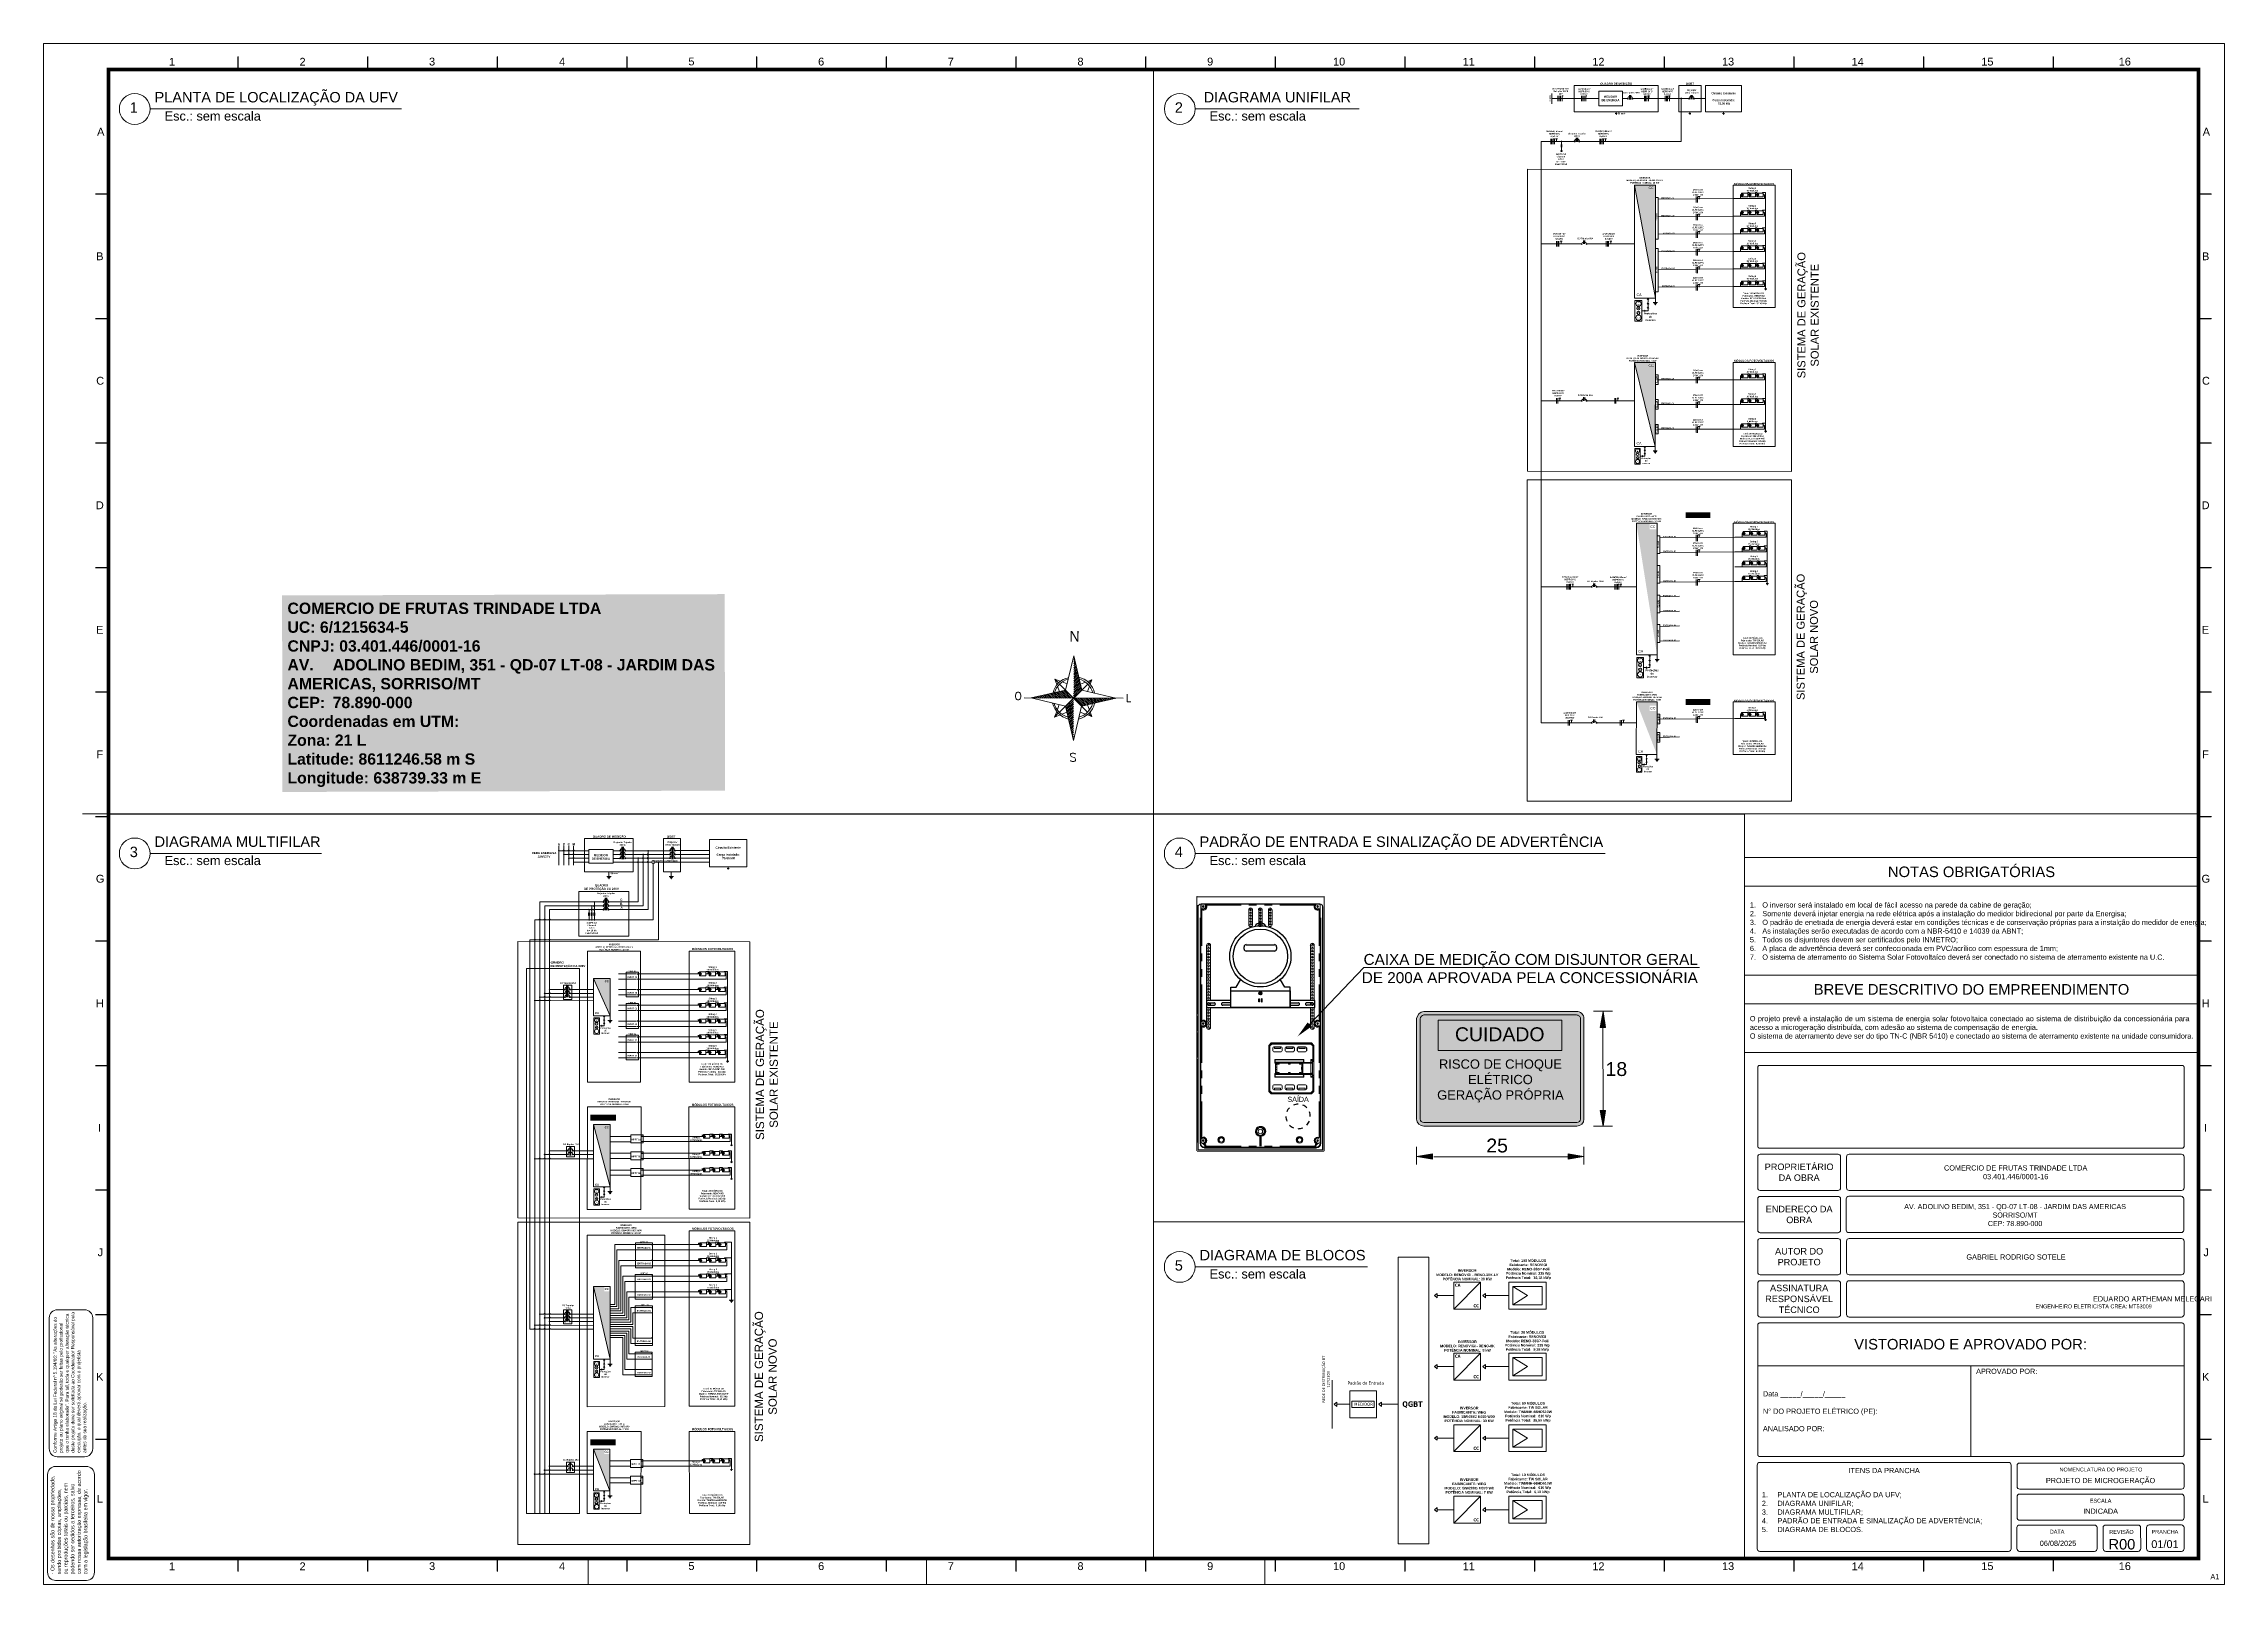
# Paper-space layout 'PROJETO ELÉTRICO (5)' of a CAD drawing. Header units: millimetres. Extents: x 0 to 841, y 0 to 594.
# The model-space entities are those that its viewports show. They can reach past a viewport. Long polylines and large blocks are cut down to what shows.
import ezdxf
from ezdxf.enums import TextEntityAlignment as Align

# ---------------------------------------------------------------- set-up
doc = ezdxf.new("R2010")
doc.units = ezdxf.units.MM
doc.linetypes.add('ACAD_ISO03W100', pattern=[30, 12, -18])
for name, color, linetype, lineweight in [('DESENHO', 7, 'Continuous', 0), ('PADRÃO DE ENTRADA', 7, 'Continuous', 0), ('PRANCHA A1', 7, 'Continuous', 0)]:
    doc.layers.add(name, color=color, linetype=linetype, lineweight=lineweight)
doc.layers.add('Terxto ok', color=3, linetype='Continuous')
doc.styles.add('Annotative', font='arial.ttf')
doc.styles.add('ARIAL', font='arial.ttf')
doc.styles.add('GOTHICE', font='gothice_.ttf')
doc.styles.add('PDF Arial', font='arial.ttf')
doc.styles.add('PDF Arial Bold', font='arialbd.ttf')
doc.styles.add('PDF ArialMT', font='arial.ttf')
doc.styles.add('PDF TimesNewRomanPSMT', font='arial.ttf')
doc.styles.add('romans', font='romans__.ttf')
doc.styles.get("Standard").update_dxf_attribs({"font": 'arial.ttf'})
pattern_1 = [(0, (1346.292, -2428.9236), (0, 6.985), [5.08, -1.905]), (90, (1346.292, -2428.9236), (-6.985, 4e-16), [5.08, -1.905])]
pattern_2 = [(0, (1346.292, -2434.0155), (0, 6.985), [5.08, -1.905]), (90, (1346.292, -2434.0155), (-6.985, 4e-16), [5.08, -1.905])]
pattern_3 = [(0, (1346.292, -2439.107), (0, 6.985), [5.08, -1.905]), (90, (1346.292, -2439.107), (-6.985, 4e-16), [5.08, -1.905])]
pattern_4 = [(0, (1346.255, -2527.12), (0, 6.985), [5.08, -1.905]), (90, (1346.255, -2527.12), (-6.985, 4e-16), [5.08, -1.905])]

# ---------------------------------------------------------------- blocks, each defined once
blk = doc.blocks.new('*X2')
at = {"color": 0}
for p, q in [((0.003, 0.586), (0.005, 0.588)), ((0.003, 0.56), (0.01, 0.567)), ((0.003, 0.533), (0.015, 0.545)), ((0.003, 0.507), (0.02, 0.524)), ((0.003, 0.48), (0.025, 0.502)), ((0.003, 0.454), (0.03, 0.481)), ((0.003, 0.427), (0.035, 0.459)), ((0.003, 0.4), (0.04, 0.438)), ((0.003, 0.374), (0.045, 0.416)), ((0.003, 0.347), (0.05, 0.395)), ((0.003, 0.321), (0.055, 0.373)), ((0.003, 0.294), (0.06, 0.352)), ((0.003, 0.268), (0.065, 0.33)), ((0.003, 0.241), (0.07, 0.309)), ((0.003, 0.215), (0.075, 0.287)), ((0.003, 0.188), (0.08, 0.266)), ((0.003, 0.162), (0.085, 0.244)), ((0.003, 0.135), (0.09, 0.223)), ((0.003, 0.109), (0.095, 0.201)), ((0.003, 0.082), (0.1, 0.18)), ((0.003, 0.056), (0.105, 0.158)), ((0.003, 0.029), (0.11, 0.137)), ((0.003, 0.003), (0.115, 0.115))]:
    blk.add_line(p, q, dxfattribs=at)

msp = doc.modelspace()

# ---------------------------------------------------------------- hatches: boundary and pattern name
at = {"layer": 'DESENHO', "lineweight": 0}
h = msp.add_hatch(color=256, dxfattribs=at)
h.dxf.hatch_style = 1
h.paths.add_polyline_path([(5168.07, -1762.26, -1), (5167.91, -1762.26, -1)])
h = msp.add_hatch(color=256, dxfattribs=at)
h.dxf.hatch_style = 1
h.paths.add_polyline_path([(5169.57, -1763.39, -1), (5169.41, -1763.39, -1)])
h = msp.add_hatch(color=256, dxfattribs=at)
h.dxf.hatch_style = 1
h.paths.add_polyline_path([(5193.64, -1763.39, 1), (5193.45, -1763.39, 1)])
h = msp.add_hatch(color=256, dxfattribs=at)
h.dxf.hatch_style = 1
h.paths.add_polyline_path([(5195.14, -1762.27, 1), (5194.95, -1762.27, 1)])
h = msp.add_hatch(color=256, dxfattribs=at)
h.dxf.hatch_style = 1
h.paths.add_polyline_path([(5171.07, -1764.54, -1), (5170.91, -1764.54, -1)])
h = msp.add_hatch(color=256, dxfattribs=at)
h.dxf.hatch_style = 1
h.paths.add_polyline_path([(5192.14, -1764.51, 1), (5191.95, -1764.51, 1)])
h = msp.add_hatch(color=5, dxfattribs=at)
h.dxf.hatch_style = 1
h.paths.add_polyline_path([(5172.57, -1765.68, -1), (5172.41, -1765.68, -1)])
h = msp.add_hatch(color=256, dxfattribs=at)
h.dxf.hatch_style = 1
h.paths.add_polyline_path([(4920.07, -1767.81, 0.414214), (4919.94, -1767.93, 0.414214), (4920.07, -1768.06)])
h.paths.add_polyline_path([(4920.19, -1767.93, 0.414214), (4920.07, -1767.81), (4920.07, -1768.06, 0.414214)])
h = msp.add_hatch(color=256, dxfattribs=at)
h.dxf.hatch_style = 1
h.paths.add_polyline_path([(4926.58, -1767.79, 0.414214), (4926.46, -1767.91, 0.414214), (4926.58, -1768.04)])
h.paths.add_polyline_path([(4926.71, -1767.91, 0.414214), (4926.58, -1767.79), (4926.58, -1768.04, 0.414214)])
h = msp.add_hatch(color=256, dxfattribs=at)
h.dxf.hatch_style = 1
h.paths.add_polyline_path([(4930.45, -1768.37, 0.414214), (4930.32, -1768.25), (4930.32, -1768.5, 0.414214)])
h.paths.add_polyline_path([(4930.32, -1768.25, 0.414214), (4930.2, -1768.37, 0.414214), (4930.32, -1768.5)])
h = msp.add_hatch(color=256, dxfattribs=at)
h.dxf.hatch_style = 1
h.paths.add_polyline_path([(5177.97, -1778.87, 1), (5177.97, -1779.07, 1)])
h = msp.add_hatch(color=256, dxfattribs=at)
h.dxf.hatch_style = 1
h.paths.add_polyline_path([(5178.78, -1777.66, 1), (5178.78, -1777.86, 1)])
h = msp.add_hatch(color=256, dxfattribs=at)
h.dxf.hatch_style = 1
h.paths.add_polyline_path([(5177.16, -1779.98, 1), (5177.16, -1780.18, 1)])
h = msp.add_hatch(color=5, dxfattribs=at)
h.dxf.hatch_style = 1
h.paths.add_polyline_path([(4892.83, -1781.81, 0.414214), (4892.73, -1781.71), (4892.73, -1781.91, 0.414214)])
h.paths.add_polyline_path([(4892.73, -1781.71, 0.414214), (4892.63, -1781.81, 0.414214), (4892.73, -1781.91)])
h = msp.add_hatch(color=256, dxfattribs=at)
h.dxf.hatch_style = 1
h.paths.add_polyline_path([(5177.16, -1783.06, 1), (5177.16, -1783.26, 1)])
h = msp.add_hatch(color=256, dxfattribs=at)
h.dxf.hatch_style = 1
h.paths.add_polyline_path([(5177.97, -1783.06, 1), (5177.97, -1783.26, 1)])
h = msp.add_hatch(color=256, dxfattribs=at)
h.dxf.hatch_style = 1
h.paths.add_polyline_path([(5178.78, -1783.06, 1), (5178.78, -1783.26, 1)])
at = {"layer": 'DESENHO', "transparency": 33554687}
h = msp.add_hatch(color=256, dxfattribs=at)
h.dxf.hatch_style = 1
h.paths.add_polyline_path([(4922.18, -1795.49), (4915.69, -1795.49), (4922.18, -1830.93)])
h.paths.add_polyline_path([(4919.89, -1797.16), (4921.9, -1797.16), (4921.9, -1795.52), (4919.89, -1795.52)], flags=24)
at = {"layer": 'DESENHO', "lineweight": 0}
h = msp.add_hatch(color=256, dxfattribs=at)
h.dxf.hatch_style = 1
h.paths.add_polyline_path([(4954.68, -1798.59), (4954.06, -1798.03), (4954.06, -1799.15)])
h.paths.add_polyline_path([(4952.26, -1798.59), (4951.65, -1798.03), (4951.65, -1799.15)])
h.paths.add_polyline_path([(4949.22, -1799.15), (4949.83, -1798.59), (4949.22, -1798.03)])
h = msp.add_hatch(color=256, dxfattribs=at)
h.dxf.hatch_style = 1
h.paths.add_polyline_path([(5210.6, -1798.96), (5210.6, -1800.09), (5211.21, -1799.52)])
h = msp.add_hatch(color=256, dxfattribs=at)
h.dxf.hatch_style = 1
h.paths.add_polyline_path([(5214.1, -1799.52), (5213.49, -1800.09), (5213.49, -1798.96)])
h.paths.add_polyline_path([(5216.37, -1798.96), (5217, -1799.52), (5216.37, -1800.09)])
h = msp.add_hatch(color=256, dxfattribs=at)
h.dxf.hatch_style = 1
h.paths.add_polyline_path([(5183.53, -1800.93), (5178.53, -1800.93), (5183.53, -1812.19)])
h.paths.add_polyline_path([(5181.78, -1802.39), (5183.32, -1802.39), (5183.32, -1801.12), (5181.78, -1801.12)], flags=24)
h = msp.add_hatch(color=256, dxfattribs=at)
h.dxf.hatch_style = 1
h.paths.add_polyline_path([(4954.68, -1804.11), (4954.06, -1803.55), (4954.06, -1804.68)])
h.paths.add_polyline_path([(4952.26, -1804.11), (4951.65, -1803.55), (4951.65, -1804.68)])
h.paths.add_polyline_path([(4949.22, -1804.68), (4949.83, -1804.11), (4949.22, -1803.55)])
h = msp.add_hatch(color=256, dxfattribs=at)
h.dxf.hatch_style = 1
h.paths.add_polyline_path([(5210.6, -1803.72), (5210.6, -1804.85), (5211.21, -1804.29)])
h = msp.add_hatch(color=256, dxfattribs=at)
h.dxf.hatch_style = 1
h.paths.add_polyline_path([(5214.1, -1804.29), (5213.49, -1804.85), (5213.49, -1803.72)])
h.paths.add_polyline_path([(5216.37, -1803.72), (5217, -1804.29), (5216.37, -1804.85)])
h = msp.add_hatch(color=256, dxfattribs=at)
h.dxf.hatch_style = 1
h.paths.add_polyline_path([(5163.81, -1805.42, 1), (5163.61, -1805.42, 1)])
h = msp.add_hatch(color=256, dxfattribs=at)
h.dxf.hatch_style = 1
h.paths.add_polyline_path([(5165.32, -1804.28, 1), (5165.12, -1804.28, 1)])
h = msp.add_hatch(color=256, dxfattribs=at)
h.dxf.hatch_style = 1
h.paths.add_polyline_path([(5162.32, -1806.55, 1), (5162.12, -1806.55, 1)])
h = msp.add_hatch(color=3, dxfattribs=at)
h.dxf.hatch_style = 1
h.paths.add_polyline_path([(5160.82, -1807.59, 1), (5160.62, -1807.59, 1)])
h = msp.add_hatch(color=256, dxfattribs=at)
h.dxf.hatch_style = 1
h.paths.add_polyline_path([(5210.6, -1808.48), (5210.6, -1809.61), (5211.21, -1809.05)])
h = msp.add_hatch(color=256, dxfattribs=at)
h.dxf.hatch_style = 1
h.paths.add_polyline_path([(5214.1, -1809.05), (5213.49, -1809.61), (5213.49, -1808.48)])
h.paths.add_polyline_path([(5216.37, -1808.48), (5217, -1809.05), (5216.37, -1809.61)])
h = msp.add_hatch(color=256, dxfattribs=at)
h.dxf.hatch_style = 1
h.paths.add_polyline_path([(4954.68, -1809.63), (4954.06, -1809.07), (4954.06, -1810.2)])
h.paths.add_polyline_path([(4952.26, -1809.63), (4951.65, -1809.07), (4951.65, -1810.2)])
h.paths.add_polyline_path([(4949.22, -1810.2), (4949.83, -1809.63), (4949.22, -1809.07)])
h = msp.add_hatch(color=256, dxfattribs=at)
h.dxf.hatch_style = 1
h.paths.add_polyline_path([(5210.6, -1813.25), (5210.6, -1814.37), (5211.21, -1813.81)])
h = msp.add_hatch(color=256, dxfattribs=at)
h.dxf.hatch_style = 1
h.paths.add_polyline_path([(5214.1, -1813.81), (5213.49, -1814.37), (5213.49, -1813.25)])
h.paths.add_polyline_path([(5216.37, -1813.25), (5217, -1813.81), (5216.37, -1814.37)])
h = msp.add_hatch(color=256, dxfattribs=at)
h.dxf.hatch_style = 1
h.paths.add_polyline_path([(4954.68, -1815.16), (4954.06, -1814.59), (4954.06, -1815.72)])
h.paths.add_polyline_path([(4952.26, -1815.16), (4951.65, -1814.59), (4951.65, -1815.72)])
h.paths.add_polyline_path([(4949.22, -1815.72), (4949.83, -1815.16), (4949.22, -1814.59)])
h = msp.add_hatch(color=256, dxfattribs=at)
h.dxf.hatch_style = 1
h.paths.add_polyline_path([(5210.6, -1818.01), (5210.6, -1819.13), (5211.21, -1818.57)])
h = msp.add_hatch(color=256, dxfattribs=at)
h.dxf.hatch_style = 1
h.paths.add_polyline_path([(5214.1, -1818.57), (5213.49, -1819.13), (5213.49, -1818.01)])
h.paths.add_polyline_path([(5216.37, -1818.01), (5217, -1818.57), (5216.37, -1819.13)])
h = msp.add_hatch(color=256, dxfattribs=at)
h.dxf.hatch_style = 1
h.paths.add_polyline_path([(4954.68, -1820.68), (4954.06, -1820.11), (4954.06, -1821.24)])
h.paths.add_polyline_path([(4952.26, -1820.68), (4951.65, -1820.11), (4951.65, -1821.24)])
h.paths.add_polyline_path([(4949.22, -1821.24), (4949.83, -1820.68), (4949.22, -1820.11)])
h = msp.add_hatch(color=256, dxfattribs=at)
h.dxf.hatch_style = 1
h.paths.add_polyline_path([(5210.6, -1822.77), (5210.6, -1823.9), (5211.21, -1823.33)])
h = msp.add_hatch(color=256, dxfattribs=at)
h.dxf.hatch_style = 1
h.paths.add_polyline_path([(5214.1, -1823.33), (5213.49, -1823.9), (5213.49, -1822.77)])
h.paths.add_polyline_path([(5216.37, -1822.77), (5217, -1823.33), (5216.37, -1823.9)])
h = msp.add_hatch(color=256, dxfattribs=at)
h.dxf.hatch_style = 1
h.paths.add_polyline_path([(4954.68, -1826.2), (4954.06, -1825.64), (4954.06, -1826.76)])
h.paths.add_polyline_path([(4952.26, -1826.2), (4951.65, -1825.64), (4951.65, -1826.76)])
h.paths.add_polyline_path([(4949.22, -1826.76), (4949.83, -1826.2), (4949.22, -1825.64)])
h = msp.add_hatch(color=256, dxfattribs=at)
h.dxf.hatch_style = 1
h.paths.add_polyline_path([(5183.53, -1845.15), (5178.53, -1845.15), (5183.53, -1863.97)])
h.paths.add_polyline_path([(5181.78, -1846.61), (5183.32, -1846.61), (5183.32, -1845.35), (5181.78, -1845.35)], flags=24)
h = msp.add_hatch(color=256, dxfattribs=at)
h.dxf.hatch_style = 1
h.paths.add_polyline_path([(5183.53, -1845.15), (5178.53, -1845.15), (5183.53, -1863.97)])
h.paths.add_polyline_path([(5181.78, -1846.61), (5183.32, -1846.61), (5183.32, -1845.35), (5181.78, -1845.35)], flags=24)
h = msp.add_hatch(dxfattribs=at)
h.set_pattern_fill('ANGLE')
h.set_pattern_definition(pattern_1)
h.paths.add_polyline_path([(5217.58, -1849.28), (5218.2, -1848.72), (5217.58, -1848.16)])
h.paths.add_polyline_path([(5214.7, -1849.28), (5215.31, -1848.72), (5214.7, -1848.16)])
h.paths.add_polyline_path([(5211.81, -1849.28), (5212.42, -1848.72), (5211.81, -1848.16)])
h = msp.add_hatch(color=7, dxfattribs=at)
h.dxf.hatch_style = 1
h.paths.add_polyline_path([(5211.81, -1849.28), (5212.42, -1848.72), (5211.81, -1848.16)])
h.paths.add_polyline_path([(5214.7, -1849.28), (5215.31, -1848.72), (5214.7, -1848.16)])
h.paths.add_polyline_path([(5217.58, -1849.28), (5218.2, -1848.72), (5217.58, -1848.16)])
h = msp.add_hatch(dxfattribs=at)
h.set_pattern_fill('ANGLE')
h.set_pattern_definition(pattern_1)
h.paths.add_polyline_path([(5217.58, -1849.28), (5218.2, -1848.72), (5217.58, -1848.16)])
h.paths.add_polyline_path([(5214.7, -1849.28), (5215.31, -1848.72), (5214.7, -1848.16)])
h.paths.add_polyline_path([(5211.81, -1849.28), (5212.42, -1848.72), (5211.81, -1848.16)])
h = msp.add_hatch(color=7, dxfattribs=at)
h.dxf.hatch_style = 1
h.paths.add_polyline_path([(5211.81, -1849.28), (5212.42, -1848.72), (5211.81, -1848.16)])
h.paths.add_polyline_path([(5214.7, -1849.28), (5215.31, -1848.72), (5214.7, -1848.16)])
h.paths.add_polyline_path([(5217.58, -1849.28), (5218.2, -1848.72), (5217.58, -1848.16)])
at = {"layer": 'DESENHO'}
h = msp.add_hatch(color=256, dxfattribs=at)
h.dxf.hatch_style = 1
h.paths.add_polyline_path([(4922.18, -1851.13), (4915.69, -1851.13), (4922.16, -1877.46)])
h.paths.add_polyline_path([(4919.89, -1852.9), (4921.9, -1852.9), (4921.9, -1851.26), (4919.89, -1851.26)], flags=24)
at = {"layer": 'DESENHO', "lineweight": 0}
h = msp.add_hatch(color=256, dxfattribs=at)
h.dxf.hatch_style = 1
h.paths.add_polyline_path([(5165.32, -1853.07, 1), (5165.12, -1853.07, 1)])
h = msp.add_hatch(dxfattribs=at)
h.set_pattern_fill('ANGLE')
h.set_pattern_definition(pattern_2)
h.paths.add_polyline_path([(5217.58, -1854.38), (5218.2, -1853.81), (5217.58, -1853.25)])
h.paths.add_polyline_path([(5214.7, -1854.38), (5215.31, -1853.81), (5214.7, -1853.25)])
h.paths.add_polyline_path([(5211.81, -1854.38), (5212.42, -1853.81), (5211.81, -1853.25)])
h = msp.add_hatch(color=7, dxfattribs=at)
h.dxf.hatch_style = 1
h.paths.add_polyline_path([(5211.81, -1854.38), (5212.42, -1853.81), (5211.81, -1853.25)])
h.paths.add_polyline_path([(5214.7, -1854.38), (5215.31, -1853.81), (5214.7, -1853.25)])
h.paths.add_polyline_path([(5217.58, -1854.38), (5218.2, -1853.81), (5217.58, -1853.25)])
h = msp.add_hatch(dxfattribs=at)
h.set_pattern_fill('ANGLE')
h.set_pattern_definition(pattern_2)
h.paths.add_polyline_path([(5217.58, -1854.38), (5218.2, -1853.81), (5217.58, -1853.25)])
h.paths.add_polyline_path([(5214.7, -1854.38), (5215.31, -1853.81), (5214.7, -1853.25)])
h.paths.add_polyline_path([(5211.81, -1854.38), (5212.42, -1853.81), (5211.81, -1853.25)])
h = msp.add_hatch(color=7, dxfattribs=at)
h.dxf.hatch_style = 1
h.paths.add_polyline_path([(5211.81, -1854.38), (5212.42, -1853.81), (5211.81, -1853.25)])
h.paths.add_polyline_path([(5214.7, -1854.38), (5215.31, -1853.81), (5214.7, -1853.25)])
h.paths.add_polyline_path([(5217.58, -1854.38), (5218.2, -1853.81), (5217.58, -1853.25)])
h = msp.add_hatch(color=256, dxfattribs=at)
h.dxf.hatch_style = 1
h.paths.add_polyline_path([(4954.68, -1855.4), (4954.06, -1854.83), (4954.06, -1855.96)])
h.paths.add_polyline_path([(4952.26, -1855.4), (4951.65, -1854.83), (4951.65, -1855.96)])
h.paths.add_polyline_path([(4949.22, -1855.96), (4949.83, -1855.4), (4949.22, -1854.83)])
h = msp.add_hatch(color=3, dxfattribs=at)
h.dxf.hatch_style = 1
h.paths.add_polyline_path([(5160.82, -1855.48, 1), (5160.62, -1855.48, 1)])
h = msp.add_hatch(color=256, dxfattribs=at)
h.dxf.hatch_style = 1
h.paths.add_polyline_path([(5163.81, -1854.21, 1), (5163.61, -1854.21, 1)])
h = msp.add_hatch(dxfattribs=at)
h.set_pattern_fill('ANGLE')
h.set_pattern_definition(pattern_3)
h.paths.add_polyline_path([(5217.58, -1859.47), (5218.2, -1858.9), (5217.58, -1858.34)])
h.paths.add_polyline_path([(5214.7, -1859.47), (5215.31, -1858.9), (5214.7, -1858.34)])
h.paths.add_polyline_path([(5211.81, -1859.47), (5212.42, -1858.9), (5211.81, -1858.34)])
h = msp.add_hatch(color=7, dxfattribs=at)
h.dxf.hatch_style = 1
h.paths.add_polyline_path([(5211.81, -1859.47), (5212.42, -1858.9), (5211.81, -1858.34)])
h.paths.add_polyline_path([(5214.7, -1859.47), (5215.31, -1858.9), (5214.7, -1858.34)])
h.paths.add_polyline_path([(5217.58, -1859.47), (5218.2, -1858.9), (5217.58, -1858.34)])
h = msp.add_hatch(dxfattribs=at)
h.set_pattern_fill('ANGLE')
h.set_pattern_definition(pattern_3)
h.paths.add_polyline_path([(5217.58, -1859.47), (5218.2, -1858.9), (5217.58, -1858.34)])
h.paths.add_polyline_path([(5214.7, -1859.47), (5215.31, -1858.9), (5214.7, -1858.34)])
h.paths.add_polyline_path([(5211.81, -1859.47), (5212.42, -1858.9), (5211.81, -1858.34)])
h = msp.add_hatch(color=7, dxfattribs=at)
h.dxf.hatch_style = 1
h.paths.add_polyline_path([(5211.81, -1859.47), (5212.42, -1858.9), (5211.81, -1858.34)])
h.paths.add_polyline_path([(5214.7, -1859.47), (5215.31, -1858.9), (5214.7, -1858.34)])
h.paths.add_polyline_path([(5217.58, -1859.47), (5218.2, -1858.9), (5217.58, -1858.34)])
h = msp.add_hatch(color=256, dxfattribs=at)
h.dxf.hatch_style = 1
h.paths.add_polyline_path([(4954.68, -1863.15), (4954.06, -1862.59), (4954.06, -1863.71)])
h.paths.add_polyline_path([(4952.26, -1863.15), (4951.65, -1862.59), (4951.65, -1863.71)])
h.paths.add_polyline_path([(4949.22, -1863.71), (4949.83, -1863.15), (4949.22, -1862.59)])
h = msp.add_hatch(color=256, dxfattribs=at)
h.dxf.hatch_style = 1
h.paths.add_polyline_path([(4954.68, -1870.91), (4954.06, -1870.34), (4954.06, -1871.47)])
h.paths.add_polyline_path([(4952.26, -1870.91), (4951.65, -1870.34), (4951.65, -1871.47)])
h.paths.add_polyline_path([(4949.22, -1871.47), (4949.83, -1870.91), (4949.22, -1870.34)])
h = msp.add_hatch(color=256, dxfattribs=at)
h.dxf.hatch_style = 1
h.paths.add_polyline_path([(5210.71, -1880.91), (5210.71, -1882.04), (5211.32, -1881.47)])
h = msp.add_hatch(color=256, dxfattribs=at)
h.dxf.hatch_style = 1
h.paths.add_polyline_path([(5214.22, -1881.47), (5213.61, -1882.04), (5213.61, -1880.91)])
h.paths.add_polyline_path([(5216.49, -1880.91), (5217.11, -1881.47), (5216.49, -1882.04)])
h = msp.add_hatch(color=256, dxfattribs=at)
h.dxf.hatch_style = 1
h.paths.add_polyline_path([(5210.71, -1885.67), (5210.71, -1886.8), (5211.32, -1886.23)])
h = msp.add_hatch(color=256, dxfattribs=at)
h.dxf.hatch_style = 1
h.paths.add_polyline_path([(5214.22, -1886.23), (5213.61, -1886.8), (5213.61, -1885.67)])
h.paths.add_polyline_path([(5216.49, -1885.67), (5217.11, -1886.23), (5216.49, -1886.8)])
h = msp.add_hatch(color=256, dxfattribs=at)
h.dxf.hatch_style = 1
h.paths.add_polyline_path([(5210.71, -1890.43), (5210.71, -1891.56), (5211.32, -1891)])
h = msp.add_hatch(color=256, dxfattribs=at)
h.dxf.hatch_style = 1
h.paths.add_polyline_path([(5214.22, -1891), (5213.61, -1891.56), (5213.61, -1890.43)])
h.paths.add_polyline_path([(5216.49, -1890.43), (5217.11, -1891), (5216.49, -1891.56)])
h = msp.add_hatch(color=256, dxfattribs=at)
h.dxf.hatch_style = 1
h.paths.add_polyline_path([(5183.53, -1894.1), (5178.53, -1894.1), (5183.53, -1916.18)])
h.paths.add_polyline_path([(5181.78, -1895.56), (5183.32, -1895.56), (5183.32, -1894.29), (5181.78, -1894.29)], flags=16)
h = msp.add_hatch(color=256, dxfattribs=at)
h.dxf.hatch_style = 1
h.paths.add_polyline_path([(5210.71, -1895.19), (5210.71, -1896.32), (5211.32, -1895.76)])
h = msp.add_hatch(color=256, dxfattribs=at)
h.dxf.hatch_style = 1
h.paths.add_polyline_path([(5214.22, -1895.76), (5213.61, -1896.32), (5213.61, -1895.19)])
h.paths.add_polyline_path([(5216.49, -1895.19), (5217.11, -1895.76), (5216.49, -1896.32)])
h = msp.add_hatch(color=256, dxfattribs=at)
h.dxf.hatch_style = 1
h.paths.add_polyline_path([(4922.72, -1901.58), (4916.23, -1901.58), (4922.72, -1942.82)])
h.paths.add_polyline_path([(4920.43, -1903.47), (4922.44, -1903.47), (4922.44, -1901.83), (4920.43, -1901.83)], flags=16)
h = msp.add_hatch(color=256, dxfattribs=at)
h.dxf.hatch_style = 1
h.paths.add_polyline_path([(5162.31, -1902.47, 1), (5162.11, -1902.47, 1)])
h = msp.add_hatch(color=256, dxfattribs=at)
h.dxf.hatch_style = 1
h.paths.add_polyline_path([(5163.81, -1903.61, 1), (5163.61, -1903.61, 1)])
h = msp.add_hatch(color=256, dxfattribs=at)
h.dxf.hatch_style = 1
h.paths.add_polyline_path([(4955.22, -1904.75), (4954.59, -1904.19), (4954.59, -1905.31)])
h.paths.add_polyline_path([(4952.79, -1904.75), (4952.18, -1904.19), (4952.18, -1905.31)])
h.paths.add_polyline_path([(4949.76, -1905.31), (4950.37, -1904.75), (4949.76, -1904.19)])
h = msp.add_hatch(color=256, dxfattribs=at)
h.dxf.hatch_style = 1
h.paths.add_polyline_path([(5165.32, -1904.74, 1), (5165.12, -1904.74, 1)])
h = msp.add_hatch(color=3, dxfattribs=at)
h.dxf.hatch_style = 1
h.paths.add_polyline_path([(5160.82, -1905.89, 1), (5160.62, -1905.89, 1)])
h = msp.add_hatch(color=256, dxfattribs=at)
h.dxf.hatch_style = 1
h.paths.add_polyline_path([(4955.22, -1909.39), (4954.59, -1908.83), (4954.59, -1909.95)])
h.paths.add_polyline_path([(4952.79, -1909.39), (4952.18, -1908.83), (4952.18, -1909.95)])
h.paths.add_polyline_path([(4949.76, -1909.95), (4950.37, -1909.39), (4949.76, -1908.83)])
h = msp.add_hatch(color=256, dxfattribs=at)
h.dxf.hatch_style = 1
h.paths.add_polyline_path([(4955.22, -1914.04), (4954.59, -1913.48), (4954.59, -1914.6)])
h.paths.add_polyline_path([(4952.79, -1914.04), (4952.18, -1913.48), (4952.18, -1914.6)])
h.paths.add_polyline_path([(4949.76, -1914.6), (4950.37, -1914.04), (4949.76, -1913.48)])
h = msp.add_hatch(color=256, dxfattribs=at)
h.dxf.hatch_style = 1
h.paths.add_polyline_path([(4955.22, -1918.68), (4954.59, -1918.12), (4954.59, -1919.25)])
h.paths.add_polyline_path([(4952.79, -1918.68), (4952.18, -1918.12), (4952.18, -1919.25)])
h.paths.add_polyline_path([(4949.76, -1919.25), (4950.37, -1918.68), (4949.76, -1918.12)])
h = msp.add_hatch(color=256, dxfattribs=at)
h.dxf.hatch_style = 1
h.paths.add_polyline_path([(5183.49, -1943.35), (5178.5, -1943.35), (5183.49, -1956.03)])
h.paths.add_polyline_path([(5181.74, -1944.81), (5183.28, -1944.81), (5183.28, -1943.54), (5181.74, -1943.54)], flags=16)
h = msp.add_hatch(color=256, dxfattribs=at)
h.dxf.hatch_style = 1
h.paths.add_polyline_path([(5183.49, -1943.35), (5178.5, -1943.35), (5183.49, -1956.03)])
h.paths.add_polyline_path([(5181.74, -1944.81), (5183.28, -1944.81), (5183.28, -1943.54), (5181.74, -1943.54)], flags=16)
h = msp.add_hatch(dxfattribs=at)
h.set_pattern_fill('ANGLE')
h.set_pattern_definition(pattern_4)
h.paths.add_polyline_path([(5217.54, -1947.48), (5218.17, -1946.92), (5217.54, -1946.35)])
h.paths.add_polyline_path([(5214.66, -1947.48), (5215.27, -1946.92), (5214.66, -1946.35)])
h.paths.add_polyline_path([(5211.77, -1947.48), (5212.38, -1946.92), (5211.77, -1946.35)])
h = msp.add_hatch(color=7, dxfattribs=at)
h.dxf.hatch_style = 1
h.paths.add_polyline_path([(5211.77, -1947.48), (5212.38, -1946.92), (5211.77, -1946.35)])
h.paths.add_polyline_path([(5214.66, -1947.48), (5215.27, -1946.92), (5214.66, -1946.35)])
h.paths.add_polyline_path([(5217.54, -1947.48), (5218.17, -1946.92), (5217.54, -1946.35)])
h = msp.add_hatch(dxfattribs=at)
h.set_pattern_fill('ANGLE')
h.set_pattern_definition(pattern_4)
h.paths.add_polyline_path([(5217.54, -1947.48), (5218.17, -1946.92), (5217.54, -1946.35)])
h.paths.add_polyline_path([(5214.66, -1947.48), (5215.27, -1946.92), (5214.66, -1946.35)])
h.paths.add_polyline_path([(5211.77, -1947.48), (5212.38, -1946.92), (5211.77, -1946.35)])
h = msp.add_hatch(color=7, dxfattribs=at)
h.dxf.hatch_style = 1
h.paths.add_polyline_path([(5211.77, -1947.48), (5212.38, -1946.92), (5211.77, -1946.35)])
h.paths.add_polyline_path([(5214.66, -1947.48), (5215.27, -1946.92), (5214.66, -1946.35)])
h.paths.add_polyline_path([(5217.54, -1947.48), (5218.17, -1946.92), (5217.54, -1946.35)])
h = msp.add_hatch(color=256, dxfattribs=at)
h.dxf.hatch_style = 1
h.paths.add_polyline_path([(5165.28, -1948.56, 1), (5165.08, -1948.56, 1)])
h = msp.add_hatch(color=256, dxfattribs=at)
h.dxf.hatch_style = 1
h.paths.add_polyline_path([(5163.77, -1949.7, 1), (5163.58, -1949.7, 1)])
h = msp.add_hatch(color=3, dxfattribs=at)
h.dxf.hatch_style = 1
h.paths.add_polyline_path([(5160.78, -1950.96, 1), (5160.58, -1950.96, 1)])
h = msp.add_hatch(color=256, dxfattribs=at)
h.dxf.hatch_style = 1
h.paths.add_polyline_path([(4922.72, -1957.59), (4916.23, -1957.59), (4922.69, -1974.12)])
h.paths.add_polyline_path([(4920.43, -1960.4), (4922.44, -1960.4), (4922.44, -1958.76), (4920.43, -1958.76)], flags=16)
h = msp.add_hatch(color=256, dxfattribs=at)
h.dxf.hatch_style = 1
h.paths.add_polyline_path([(4954.67, -1961.51), (4954.04, -1960.95), (4954.04, -1962.08)])
h.paths.add_polyline_path([(4952.24, -1961.51), (4951.63, -1960.95), (4951.63, -1962.08)])
h.paths.add_polyline_path([(4949.21, -1962.08), (4949.82, -1961.51), (4949.21, -1960.95)])
at = {"layer": 'PADRÃO DE ENTRADA', "lineweight": 0}
h = msp.add_hatch(color=256, dxfattribs=at)
h.dxf.hatch_style = 1
edge = h.paths.add_edge_path()
edge.add_arc((5467.07, -1895.54), 2.19, 1.5279, 91.5282)
edge.add_line((5467.01, -1893.35), (5421.46, -1893.35))
edge.add_arc((5421.73, -1895.75), 2.42, 96.3973, 173.6024)
edge.add_line((5419.33, -1895.48), (5419.33, -1925.43))
edge.add_arc((5421.49, -1925.34), 2.16, 182.4237, 270.2616)
edge.add_line((5421.5, -1927.51), (5467.13, -1927.51))
edge.add_arc((5467.14, -1925.39), 2.12, 269.6245, 358.8061)
edge.add_line((5469.26, -1925.43), (5469.26, -1895.48))
at = {"layer": 'PADRÃO DE ENTRADA', "lineweight": 0, "true_color": 0xf1eb1f}
h = msp.add_hatch(color=2, dxfattribs=at)
h.dxf.hatch_style = 1
edge = h.paths.add_edge_path()
edge.add_arc((5467.07, -1895.54), 1.15, 2.1054, 92.1058)
edge.add_line((5467.03, -1894.39), (5421.53, -1894.39))
edge.add_arc((5421.73, -1895.75), 1.38, 98.4711, 171.5285)
edge.add_line((5420.37, -1895.55), (5420.37, -1925.41))
edge.add_arc((5421.49, -1925.34), 1.13, 183.3575, 270.3624)
edge.add_line((5421.5, -1926.47), (5467.13, -1926.47))
edge.add_arc((5467.14, -1925.39), 1.08, 269.4744, 358.3289)
edge.add_line((5468.22, -1925.42), (5468.22, -1895.5))
at = {"layer": 'PADRÃO DE ENTRADA', "lineweight": 0, "true_color": 0x000000}
h = msp.add_hatch(color=18, dxfattribs=at)
h.dxf.hatch_style = 1
h.paths.add_polyline_path([(5462.66, -1895.94), (5425.8, -1895.94), (5425.8, -1904.93), (5462.66, -1904.93)])

# ---------------------------------------------------------------- linework, layer by layer
at = {"layer": 'DESENHO', "lineweight": 0}
for p, q in [((5167.99, -1760.75), (5167.99, -1766.62)), ((5169.49, -1760.75), (5169.49, -1766.62)), ((5170.99, -1760.75), (5170.99, -1766.62)), ((5187.1, -1764.8), (5187.1, -1761.08)), ((5187.33, -1764.8), (5187.33, -1761.08)), ((5187.56, -1764.8), (5187.56, -1761.08)), ((5202.18, -1764.77), (5202.18, -1761.05)), ((5202.41, -1764.77), (5202.41, -1761.05)), ((5202.64, -1764.77), (5202.64, -1761.05)), ((5169.3, -1762.26), (5168.05, -1762.26)), ((5170.8, -1763.4), (5169.44, -1763.4)), ((5169.69, -1762.26), (5170.8, -1762.26)), ((5171.19, -1762.26), (5172.3, -1762.26)), ((5172.3, -1763.4), (5171.19, -1763.4)), ((5172.69, -1762.26), (5177.06, -1762.26)), ((5177.06, -1763.4), (5172.69, -1763.4)), ((5184.48, -1762.3), (5186.46, -1762.3)), ((5201.54, -1762.27), (5188.21, -1762.27)), ((5188.22, -1763.37), (5201.53, -1763.38)), ((5195.04, -1763.19), (5195.04, -1762.34)), ((5213.61, -1762.24), (5203.29, -1762.24)), ((5203.3, -1763.37), (5213.61, -1763.37)), ((5172.3, -1764.53), (5170.99, -1764.53)), ((5177.06, -1764.53), (5172.69, -1764.53)), ((5186.46, -1763.43), (5184.48, -1763.43)), ((5186.46, -1764.57), (5184.48, -1764.57)), ((5188.22, -1764.51), (5201.53, -1764.51)), ((5192.05, -1765.48), (5192.05, -1764.61)), ((5193.54, -1764.31), (5193.54, -1763.49)), ((5193.54, -1765.48), (5193.54, -1764.71)), ((5203.3, -1764.51), (5213.61, -1764.51)), ((5192.05, -1777.76), (5192.05, -1765.88)), ((5193.54, -1765.88), (5193.54, -1778.95)), ((4889.75, -1770), (4889.75, -1766.78)), ((4891.61, -1769.23), (4891.61, -1767.56)), ((4892, -1769.23), (4892, -1767.56)), ((4892.4, -1769.23), (4892.4, -1767.56)), ((4892.94, -1769.23), (4892.94, -1767.56)), ((4892.94, -1767.56), (4893.24, -1767.56)), ((4899.06, -1769.23), (4899.06, -1767.56)), ((4899.46, -1769.23), (4899.46, -1767.56)), ((4899.85, -1769.23), (4899.85, -1767.56)), ((4900.39, -1769.23), (4900.39, -1767.56)), ((4900.39, -1767.56), (4900.69, -1767.56)), ((4914.03, -1768.62), (4914.03, -1767.28)), ((4914.27, -1768.62), (4914.27, -1767.28)), ((4914.51, -1768.62), (4914.51, -1767.28)), ((4918.74, -1769.23), (4918.74, -1767.56)), ((4919.13, -1769.23), (4919.13, -1767.56)), ((4919.53, -1769.23), (4919.53, -1767.56)), ((4919.77, -1767.56), (4920.07, -1767.56)), ((4920.07, -1769.23), (4920.07, -1767.56)), ((4920.07, -1767.56), (4920.37, -1767.56)), ((4925.25, -1769.21), (4925.25, -1767.54)), ((4925.64, -1769.21), (4925.64, -1767.54)), ((4926.04, -1769.21), (4926.04, -1767.54)), ((4926.29, -1767.54), (4926.58, -1767.54)), ((4926.58, -1769.21), (4926.58, -1767.54)), ((4926.58, -1767.54), (4926.88, -1767.54)), ((4933.3, -1768.61), (4933.3, -1767.27)), ((4933.53, -1768.61), (4933.53, -1767.27)), ((4933.77, -1768.61), (4933.77, -1767.27)), ((4937.93, -1768.37), (4937.76, -1768.27)), ((4937.76, -1768.48), (4937.93, -1768.37)), ((5182.06, -1780.26), (5182.06, -1776.54)), ((5182.29, -1780.26), (5182.29, -1776.54)), ((5182.52, -1780.26), (5182.52, -1776.54)), ((5162.22, -1777.76, -330.52), (5162.22, -1962.85, -330.52)), ((5162.22, -1777.76, 611.33), (5181.42, -1777.76, -325.17)), ((5163.72, -1778.96, -330.52), (5163.72, -1962.85, -330.52)), ((5163.72, -1778.96, 281.09), (5181.43, -1778.96, -542.17)), ((5177.97, -1779.88), (5177.97, -1778.87)), ((5178.78, -1778.77), (5178.78, -1777.76)), ((5192.05, -1777.76, 72.78), (5183.18, -1777.76, 72.78)), ((5183.19, -1778.95, -260.75), (5193.54, -1778.95, -129.3)), ((5165.22, -1780.09, -330.52), (5165.22, -1962.85, -330.52)), ((5165.22, -1780.09, 87.74), (5181.43, -1780.09, -430.53)), ((5177.16, -1781.03), (5177.16, -1780.08)), ((5177.97, -1781.03), (5177.97, -1780.28)), ((5178.78, -1779.88), (5178.78, -1779.17)), ((5178.78, -1781.03), (5178.78, -1780.28)), ((5183.19, -1780.09, -260.75), (5195.04, -1780.09, -260.75)), ((4889.35, -1782.64), (4889.35, -1780.97)), ((4889.75, -1782.64), (4889.75, -1780.97)), ((4890.14, -1782.64), (4890.14, -1780.97)), ((4890.24, -1780.97), (4890.54, -1780.97)), ((4890.54, -1782.64), (4890.54, -1780.97)), ((4890.89, -1780.97), (4891.19, -1780.97)), ((4891.19, -1781.81), (4891.19, -1780.97)), ((4891.19, -1780.97), (4891.49, -1780.97)), ((4897.36, -1781.96), (4897.36, -1780.69)), ((4897.59, -1781.96), (4897.59, -1780.69)), ((4897.81, -1781.96), (4897.81, -1780.69)), ((4904.71, -1782.64), (4904.71, -1780.97)), ((4905.1, -1782.64), (4905.1, -1780.97)), ((4905.5, -1782.64), (4905.5, -1780.97)), ((4905.6, -1780.97), (4905.89, -1780.97)), ((4905.89, -1782.64), (4905.89, -1780.97)), ((4906.25, -1780.97), (4906.55, -1780.97)), ((4906.55, -1781.81), (4906.55, -1780.97)), ((4906.55, -1780.97), (4906.84, -1780.97)), ((5177.16, -1781.9), (5177.16, -1783.26)), ((5177.97, -1781.9), (5177.97, -1783.26)), ((5178.78, -1781.9), (5178.78, -1783.26)), ((4935.03, -1800.73), (4935.03, -1799.06)), ((4935.42, -1800.73), (4935.42, -1799.06)), ((4936.26, -1799.06), (4935.66, -1799.06)), ((4935.96, -1799.9), (4935.96, -1799.06)), ((4955.78, -1797.87), (4955.78, -1797.87)), ((4935, -1800.84), (4935, -1800.97)), ((5212.55, -1799.52, -330.52), (5214.1, -1799.52, -330.52)), ((5215.45, -1799.52, -330.52), (5217, -1799.52, -330.52)), ((5218.34, -1799.52, -330.52), (5218.7, -1799.52, -330.52)), ((5218.7, -1799.52, -330.52), (5218.34, -1799.52, -330.52)), ((5218.7, -1799.52, -330.52), (5218.7, -1801.14, -330.52)), ((4934.94, -1800.9), (4935.07, -1800.9)), ((4935.33, -1800.9), (4935.46, -1800.9)), ((5192.12, -1801.14, -330.52), (5207.38, -1801.14, -330.52)), ((5207.38, -1801.14, -330.52), (5218.7, -1801.14, -330.52)), ((4955.78, -1803.39), (4955.78, -1803.39)), ((5170.37, -1806.59, -330.52), (5170.37, -1803.18, -330.52)), ((5170.6, -1806.59, -330.52), (5170.6, -1803.18, -330.52)), ((5170.83, -1806.59, -330.52), (5170.83, -1803.18, -330.52)), ((4935.03, -1806.25), (4935.03, -1804.58)), ((4935.42, -1806.25), (4935.42, -1804.58)), ((4936.26, -1804.58), (4935.66, -1804.58)), ((4935.96, -1805.42), (4935.96, -1804.58)), ((5163.81, -1805.42, -330.52), (5163.71, -1805.42, -330.52)), ((5165.22, -1804.28, -330.52), (5169.72, -1804.28, -330.52)), ((5165.32, -1804.28, -330.52), (5165.22, -1804.28, -330.52)), ((5165.41, -1805.42, -330.52), (5169.73, -1805.42, -330.52)), ((5171.48, -1804.28, -330.52), (5178.53, -1804.28, -330.52)), ((5171.49, -1805.42, -330.52), (5178.53, -1805.42, -330.52)), ((5212.55, -1804.29, -330.52), (5214.1, -1804.29, -330.52)), ((5215.45, -1804.29, -330.52), (5217, -1804.29, -330.52)), ((5218.34, -1804.29, -330.52), (5218.7, -1804.29, -330.52)), ((5218.7, -1804.29, -330.52), (5218.34, -1804.29, -330.52)), ((5218.7, -1804.29, -330.52), (5218.7, -1805.9, -330.52)), ((4934.94, -1806.43), (4935.07, -1806.43)), ((4935, -1806.36), (4935, -1806.49)), ((4935.33, -1806.43), (4935.46, -1806.43)), ((5162.32, -1806.55, -330.52), (5162.22, -1806.55, -330.52)), ((5165.41, -1806.55, -330.52), (5169.73, -1806.56, -330.52)), ((5171.49, -1806.56, -330.52), (5178.53, -1806.56, -330.52)), ((5192.12, -1805.9, -330.52), (5207.38, -1805.9, -330.52)), ((5207.38, -1805.9, -330.52), (5218.7, -1805.9, -330.52)), ((4935.03, -1811.77), (4935.03, -1810.1)), ((4935.42, -1811.77), (4935.42, -1810.1)), ((4936.26, -1810.1), (4935.66, -1810.1)), ((4935.96, -1810.94), (4935.96, -1810.1)), ((5212.55, -1809.05, -330.52), (5214.1, -1809.05, -330.52)), ((5215.45, -1809.05, -330.52), (5217, -1809.05, -330.52)), ((5218.34, -1809.05, -330.52), (5218.7, -1809.05, -330.52)), ((5218.7, -1809.05, -330.52), (5218.34, -1809.05, -330.52)), ((5218.7, -1809.05, -330.52), (5218.7, -1810.66, -330.52)), ((5192.12, -1810.66, -330.52), (5207.38, -1810.66, -330.52)), ((5207.38, -1810.66, -330.52), (5218.7, -1810.66, -330.52)), ((4891.16, -1814.81), (4891.16, -1813.14)), ((4891.55, -1814.81), (4891.55, -1813.14)), ((4891.95, -1814.81), (4891.95, -1813.14)), ((4892.35, -1813.14), (4892.65, -1813.14)), ((4892.65, -1813.98), (4892.65, -1813.14)), ((4892.65, -1813.14), (4892.95, -1813.14)), ((4906.74, -1814.81), (4906.74, -1813.14)), ((4907.13, -1814.81), (4907.13, -1813.14)), ((4907.53, -1814.81), (4907.53, -1813.14)), ((4907.93, -1813.14), (4908.23, -1813.14)), ((4908.23, -1813.98), (4908.23, -1813.14)), ((4908.23, -1813.14), (4908.52, -1813.14)), ((4934.94, -1811.95), (4935.07, -1811.95)), ((4935, -1811.88), (4935, -1812.01)), ((4935.33, -1811.95), (4935.46, -1811.95)), ((5181.76, -1812.19, -330.52), (5181.56, -1812.52, -330.52)), ((5181.76, -1813.29, -330.52), (5181.56, -1813.62, -330.52)), ((5181.76, -1813.13, -330.52), (5181.76, -1812.19, -330.52)), ((5181.76, -1812.19, -330.52), (5181.95, -1812.52, -330.52)), ((5181.76, -1814.23, -330.52), (5181.76, -1813.29, -330.52)), ((5181.76, -1813.29, -330.52), (5181.95, -1813.62, -330.52)), ((5181.76, -1814.33, -330.52), (5181.56, -1814.66, -330.52)), ((5181.76, -1815.27, -330.52), (5181.76, -1814.33, -330.52)), ((5181.76, -1814.33, -330.52), (5181.95, -1814.66, -330.52)), ((5212.55, -1813.81, -330.52), (5214.1, -1813.81, -330.52)), ((5215.45, -1813.81, -330.52), (5217, -1813.81, -330.52)), ((5218.34, -1813.81, -330.52), (5218.7, -1813.81, -330.52)), ((5218.7, -1813.81, -330.52), (5218.34, -1813.81, -330.52)), ((5218.7, -1813.81, -330.52), (5218.7, -1815.42, -330.52)), ((4922.18, -1815.1), (4922.18, -1820.95)), ((4935.03, -1817.29), (4935.03, -1815.63)), ((4935.42, -1817.29), (4935.42, -1815.63)), ((4936.26, -1815.63), (4935.66, -1815.63)), ((4935.96, -1816.46), (4935.96, -1815.63)), ((5180.28, -1815.27, -330.52), (5180.28, -1815.27, -330.52)), ((5180.28, -1815.27, -330.52), (5181.22, -1815.27, -330.52)), ((5181.22, -1815.27, -330.52), (5180.88, -1815.07, -330.52)), ((5181.22, -1815.27, -330.52), (5180.88, -1815.46, -330.52)), ((5181.76, -1815.27, -330.52), (5181.35, -1815.27, -330.52)), ((5192.12, -1815.42, -330.52), (5207.38, -1815.42, -330.52)), ((5207.38, -1815.42, -330.52), (5218.7, -1815.42, -330.52)), ((4934.94, -1817.47), (4935.07, -1817.47)), ((4935, -1817.41), (4935, -1817.53)), ((4935.33, -1817.47), (4935.46, -1817.47)), ((5212.55, -1818.57, -330.52), (5214.1, -1818.57, -330.52)), ((5215.45, -1818.57, -330.52), (5217, -1818.57, -330.52)), ((5218.34, -1818.57, -330.52), (5218.7, -1818.57, -330.52)), ((5218.7, -1818.57, -330.52), (5218.34, -1818.57, -330.52)), ((5218.7, -1818.57, -330.52), (5218.7, -1820.18, -330.52)), ((4935.03, -1822.82), (4935.03, -1821.15)), ((4935.42, -1822.82), (4935.42, -1821.15)), ((4936.26, -1821.15), (4935.66, -1821.15)), ((4935.96, -1821.98), (4935.96, -1821.15)), ((5192.12, -1820.18, -330.52), (5207.38, -1820.18, -330.52)), ((5207.38, -1820.18, -330.52), (5218.7, -1820.18, -330.52)), ((4934.94, -1822.99), (4935.07, -1822.99)), ((4935, -1822.93), (4935, -1823.06)), ((4935.33, -1822.99), (4935.46, -1822.99)), ((5212.55, -1823.33, -330.52), (5214.1, -1823.33, -330.52)), ((5215.45, -1823.33, -330.52), (5217, -1823.33, -330.52)), ((5218.34, -1823.33, -330.52), (5218.7, -1823.33, -330.52)), ((5218.7, -1823.33, -330.52), (5218.34, -1823.33, -330.52)), ((5218.7, -1823.33, -330.52), (5218.7, -1824.95, -330.52)), ((5192.12, -1824.95, -330.52), (5207.38, -1824.95, -330.52)), ((5207.38, -1824.95, -330.52), (5218.7, -1824.95, -330.52)), ((4935.03, -1828.34), (4935.03, -1826.67)), ((4935.42, -1828.34), (4935.42, -1826.67)), ((4936.26, -1826.67), (4935.66, -1826.67)), ((4935.96, -1827.5), (4935.96, -1826.67)), ((4934.94, -1828.51), (4935.07, -1828.51)), ((4935, -1828.45), (4935, -1828.58)), ((4935.33, -1828.51), (4935.46, -1828.51)), ((4919.88, -1830.93), (4919.63, -1831.37)), ((4919.88, -1832.15), (4919.88, -1830.93)), ((4919.88, -1830.93), (4920.13, -1831.37)), ((4919.88, -1832.36), (4919.63, -1832.8)), ((4919.88, -1833.58), (4919.88, -1832.36)), ((4919.88, -1832.36), (4920.13, -1832.8)), ((4917.96, -1834.94), (4917.96, -1834.94)), ((4917.96, -1834.94), (4919.18, -1834.94)), ((4919.18, -1834.94), (4918.75, -1834.68)), ((4919.18, -1834.94), (4918.75, -1835.19)), ((4919.88, -1834.94), (4919.35, -1834.94)), ((4919.88, -1833.71), (4919.63, -1834.15)), ((4919.88, -1834.94), (4919.88, -1833.71)), ((4919.88, -1833.71), (4920.13, -1834.15)), ((5213.76, -1848.72, -330.52), (5214.7, -1848.72, -330.52)), ((5213.76, -1848.72, -330.52), (5214.7, -1848.72, -330.52)), ((5216.66, -1848.72, -330.52), (5217.58, -1848.72, -330.52)), ((5216.66, -1848.72, -330.52), (5217.58, -1848.72, -330.52)), ((5219.55, -1848.72, -330.52), (5219.91, -1848.72, -330.52)), ((5219.91, -1848.72, -330.52), (5219.55, -1848.72, -330.52)), ((5219.55, -1848.72, -330.52), (5219.91, -1848.72, -330.52)), ((5219.91, -1848.72, -330.52), (5219.55, -1848.72, -330.52)), ((5219.91, -1848.72, -330.52), (5219.91, -1850.29, -330.52)), ((5219.91, -1848.72, -330.52), (5219.91, -1850.29, -330.52)), ((5189.78, -1850.32, -330.52), (5183.53, -1850.32, -330.52)), ((5189.78, -1850.32, -330.52), (5183.53, -1850.32, -330.52)), ((5193.52, -1850.29, -330.52), (5219.91, -1850.29, -330.52)), ((5193.52, -1850.29, -330.52), (5219.91, -1850.29, -330.52)), ((5171.37, -1854.5, -330.52), (5171.37, -1851.96, -330.52)), ((5171.6, -1854.5, -330.52), (5171.6, -1851.96, -330.52)), ((5166.44, -1853.06, -330.52), (5170.61, -1853.06, -330.52)), ((5172.37, -1853.06, -330.52), (5178.53, -1853.06, -330.52)), ((5213.76, -1853.81, -330.52), (5214.7, -1853.81, -330.52)), ((5213.76, -1853.81, -330.52), (5214.7, -1853.81, -330.52)), ((5216.66, -1853.81, -330.52), (5217.58, -1853.81, -330.52)), ((5216.66, -1853.81, -330.52), (5217.58, -1853.81, -330.52)), ((5219.55, -1853.81, -330.52), (5219.91, -1853.81, -330.52)), ((5219.91, -1853.81, -330.52), (5219.55, -1853.81, -330.52)), ((5219.55, -1853.81, -330.52), (5219.91, -1853.81, -330.52)), ((5219.91, -1853.81, -330.52), (5219.55, -1853.81, -330.52)), ((5219.91, -1853.81, -330.52), (5219.91, -1855.38, -330.52)), ((5219.91, -1853.81, -330.52), (5219.91, -1855.38, -330.52)), ((4955.78, -1854.68), (4955.78, -1854.68)), ((5163.81, -1854.21, -330.52), (5163.71, -1854.21, -330.52)), ((5166.44, -1854.21, -330.52), (5170.62, -1854.2, -330.52)), ((5172.38, -1854.2, -330.52), (5178.53, -1854.2, -330.52)), ((5189.78, -1855.41, -330.52), (5183.53, -1855.41, -330.52)), ((5189.78, -1855.41, -330.52), (5183.53, -1855.41, -330.52)), ((5193.52, -1855.38, -330.52), (5219.91, -1855.38, -330.52)), ((5193.52, -1855.38, -330.52), (5219.91, -1855.38, -330.52)), ((4935.03, -1857.37), (4935.03, -1855.7)), ((4935.42, -1857.37), (4935.42, -1855.7)), ((4936.26, -1855.7), (4935.66, -1855.7)), ((4935.96, -1856.54), (4935.96, -1855.7)), ((4934.94, -1857.55), (4935.07, -1857.55)), ((4935, -1857.48), (4935, -1857.61)), ((4935.33, -1857.55), (4935.46, -1857.55)), ((5213.76, -1858.9, -330.52), (5214.7, -1858.9, -330.52)), ((5213.76, -1858.9, -330.52), (5214.7, -1858.9, -330.52)), ((5216.66, -1858.9, -330.52), (5217.58, -1858.9, -330.52)), ((5216.66, -1858.9, -330.52), (5217.58, -1858.9, -330.52)), ((5219.55, -1858.9, -330.52), (5219.91, -1858.9, -330.52)), ((5219.91, -1858.9, -330.52), (5219.55, -1858.9, -330.52)), ((5219.55, -1858.9, -330.52), (5219.91, -1858.9, -330.52)), ((5219.91, -1858.9, -330.52), (5219.55, -1858.9, -330.52)), ((5219.91, -1858.9, -330.52), (5219.91, -1860.47, -330.52)), ((5219.91, -1858.9, -330.52), (5219.91, -1860.47, -330.52)), ((5189.78, -1860.5, -330.52), (5183.53, -1860.5, -330.52)), ((5189.78, -1860.5, -330.52), (5183.53, -1860.5, -330.52)), ((5193.52, -1860.47, -330.52), (5219.91, -1860.47, -330.52)), ((5193.52, -1860.47, -330.52), (5219.91, -1860.47, -330.52)), ((4891.19, -1863.96), (4891.19, -1862.29)), ((4891.59, -1863.96), (4891.59, -1862.29)), ((4892.22, -1862.29), (4891.93, -1862.29)), ((4892.22, -1863.13), (4892.22, -1862.29)), ((4892.52, -1862.29), (4892.22, -1862.29)), ((4909.42, -1863.96), (4909.42, -1862.29)), ((4909.82, -1863.96), (4909.82, -1862.29)), ((4910.45, -1862.29), (4910.16, -1862.29)), ((4910.45, -1863.13), (4910.45, -1862.29)), ((4910.75, -1862.29), (4910.45, -1862.29)), ((4955.78, -1862.43), (4955.78, -1862.43)), ((4935.03, -1865.13), (4935.03, -1863.46)), ((4935.42, -1865.13), (4935.42, -1863.46)), ((4936.26, -1863.46), (4935.66, -1863.46)), ((4935.96, -1864.29), (4935.96, -1863.46)), ((5181.76, -1863.97, -330.52), (5181.56, -1864.31, -330.52)), ((5181.76, -1864.91, -330.52), (5181.76, -1863.97, -330.52)), ((5181.76, -1863.97, -330.52), (5181.95, -1864.31, -330.52)), ((4934.94, -1865.3), (4935.07, -1865.3)), ((4935, -1865.24), (4935, -1865.37)), ((4935.33, -1865.3), (4935.46, -1865.3)), ((5181.76, -1865.07, -330.52), (5181.56, -1865.41, -330.52)), ((5181.76, -1866.12, -330.52), (5181.56, -1866.45, -330.52)), ((5181.76, -1866.01, -330.52), (5181.76, -1865.07, -330.52)), ((5181.76, -1865.07, -330.52), (5181.95, -1865.41, -330.52)), ((5181.76, -1867.06, -330.52), (5181.76, -1866.12, -330.52)), ((5181.76, -1866.12, -330.52), (5181.95, -1866.45, -330.52)), ((5180.28, -1867.06, -330.52), (5180.28, -1867.06, -330.52)), ((5180.28, -1867.06, -330.52), (5181.22, -1867.06, -330.52)), ((5181.22, -1867.06, -330.52), (5180.88, -1866.86, -330.52)), ((5181.22, -1867.06, -330.52), (5180.88, -1867.25, -330.52)), ((5181.76, -1867.06, -330.52), (5181.35, -1867.06, -330.52)), ((4955.78, -1870.19), (4955.78, -1870.19)), ((4935.03, -1872.89), (4935.03, -1871.22)), ((4935.42, -1872.89), (4935.42, -1871.22)), ((4936.26, -1871.22), (4935.66, -1871.22)), ((4935.96, -1872.05), (4935.96, -1871.22)), ((4934.94, -1873.06), (4935.07, -1873.06)), ((4935, -1873), (4935, -1873.12)), ((4935.33, -1873.06), (4935.46, -1873.06)), ((4918.91, -1877.46), (4918.72, -1877.79)), ((4918.91, -1878.56), (4918.72, -1878.89)), ((4918.91, -1878.39), (4918.91, -1877.46)), ((4918.91, -1877.46), (4919.11, -1877.79)), ((4918.91, -1879.49), (4918.91, -1878.56)), ((4918.91, -1878.56), (4919.11, -1878.89)), ((4918.38, -1880.54), (4918.04, -1880.34)), ((4918.91, -1879.6), (4918.72, -1879.93)), ((4918.91, -1880.54), (4918.91, -1879.6)), ((4918.91, -1879.6), (4919.11, -1879.93)), ((4917.44, -1880.54), (4918.38, -1880.54)), ((4918.38, -1880.54), (4918.04, -1880.73)), ((4918.91, -1880.54), (4918.5, -1880.54)), ((5212.67, -1881.47, -330.52), (5214.22, -1881.47, -330.52)), ((5215.56, -1881.47, -330.52), (5217.11, -1881.47, -330.52)), ((5218.46, -1881.47, -330.52), (5218.82, -1881.47, -330.52)), ((5218.82, -1881.47, -330.52), (5218.46, -1881.47, -330.52)), ((5218.82, -1881.47, -330.52), (5218.82, -1883.09, -330.52)), ((5185.56, -1883.08, -330.52), (5185.56, -1900.19, -330.52)), ((5196.41, -1883.09, -330.52), (5218.82, -1883.09, -330.52)), ((5212.67, -1886.23, -330.52), (5214.22, -1886.23, -330.52)), ((5215.56, -1886.23, -330.52), (5217.11, -1886.23, -330.52)), ((5218.46, -1886.23, -330.52), (5218.82, -1886.23, -330.52)), ((5218.82, -1886.23, -330.52), (5218.46, -1886.23, -330.52)), ((5218.82, -1886.23, -330.52), (5218.82, -1887.85, -330.52)), ((5186.78, -1887.85, -330.52), (5186.78, -1901.55, -330.52)), ((5196.41, -1887.85, -330.52), (5218.82, -1887.85, -330.52)), ((5212.67, -1891, -330.52), (5214.22, -1891, -330.52)), ((5215.56, -1891, -330.52), (5217.11, -1891, -330.52)), ((5218.46, -1891, -330.52), (5218.82, -1891, -330.52)), ((5218.82, -1891, -330.52), (5218.46, -1891, -330.52)), ((5218.82, -1891, -330.52), (5218.82, -1892.61, -330.52)), ((5188, -1892.61, -330.52), (5188, -1902.9, -330.52)), ((5196.37, -1892.61, -330.52), (5218.78, -1892.61, -330.52)), ((5212.67, -1895.76, -330.52), (5214.22, -1895.76, -330.52)), ((5215.56, -1895.76, -330.52), (5217.11, -1895.76, -330.52)), ((5218.46, -1895.76, -330.52), (5218.82, -1895.76, -330.52)), ((5218.82, -1895.76, -330.52), (5218.46, -1895.76, -330.52)), ((5218.82, -1895.76, -330.52), (5218.82, -1897.37, -330.52)), ((5189.22, -1897.37, -330.52), (5189.22, -1904.25, -330.52)), ((5196.37, -1897.37, -330.52), (5218.82, -1897.37, -330.52)), ((5185.56, -1900.19, -330.52), (5183.53, -1900.19, -330.52)), ((5170.36, -1904.78, -330.52), (5170.36, -1901.38, -330.52)), ((5170.59, -1904.78, -330.52), (5170.59, -1901.38, -330.52)), ((5170.82, -1904.78, -330.52), (5170.82, -1901.38, -330.52)), ((5186.78, -1901.55, -330.52), (5183.53, -1901.55, -330.52)), ((5190.45, -1902.13, -330.52), (5190.45, -1905.6, -330.52)), ((5162.31, -1902.47, -330.52), (5162.21, -1902.47, -330.52)), ((5163.81, -1903.61, -330.52), (5163.71, -1903.61, -330.52)), ((5163.72, -1903.61, -330.52), (5165.02, -1903.61, -330.52)), ((5163.91, -1902.47, -330.52), (5165.02, -1902.47, -330.52)), ((5165.41, -1902.47, -330.52), (5169.71, -1902.48, -330.52)), ((5165.41, -1903.61, -330.52), (5169.72, -1903.61, -330.52)), ((5171.47, -1902.48, -330.52), (5178.53, -1902.49, -330.52)), ((5171.48, -1903.62, -330.52), (5178.53, -1903.62, -330.52)), ((5188, -1902.9, -330.52), (5183.53, -1902.9, -330.52)), ((4935.03, -1906.89), (4935.03, -1905.22)), ((4935.42, -1906.89), (4935.42, -1905.22)), ((4936.26, -1905.22), (4935.66, -1905.22)), ((4935.96, -1906.05), (4935.96, -1905.22)), ((4956.32, -1904.03), (4956.32, -1904.03)), ((5165.32, -1904.74, -330.52), (5165.22, -1904.74, -330.52)), ((5165.22, -1904.74, -330.52), (5169.72, -1904.75, -330.52)), ((5171.48, -1904.75, -330.52), (5178.53, -1904.76, -330.52)), ((5189.22, -1904.25, -330.52), (5183.53, -1904.25, -330.52)), ((5190.45, -1905.6, -330.52), (5183.53, -1905.6, -330.52)), ((5189.84, -1906.92, -330.52), (5183.53, -1906.92, -330.52)), ((5189.84, -1911.36, -330.52), (5189.84, -1906.92, -330.52)), ((4934.94, -1907.06), (4935.07, -1907.06)), ((4935, -1907), (4935, -1907.13)), ((4935.33, -1907.06), (4935.46, -1907.06)), ((5188.61, -1908.27, -330.52), (5183.53, -1908.27, -330.52)), ((5188.61, -1916.12, -330.52), (5188.61, -1908.27, -330.52)), ((4935.03, -1911.53), (4935.03, -1909.86)), ((4935.42, -1911.53), (4935.42, -1909.86)), ((4936.26, -1909.86), (4935.66, -1909.86)), ((4935.96, -1910.7), (4935.96, -1909.86)), ((4956.32, -1908.67), (4956.32, -1908.67)), ((5187.37, -1909.62, -330.52), (5183.53, -1909.62, -330.52)), ((5187.38, -1920.88, -330.52), (5187.37, -1909.62, -330.52)), ((4935, -1911.64), (4935, -1911.77)), ((4934.94, -1911.7), (4935.07, -1911.7)), ((4935.33, -1911.7), (4935.46, -1911.7)), ((4956.32, -1913.32), (4956.32, -1913.32)), ((5181.76, -1916.18, -330.52), (5181.56, -1916.52, -330.52)), ((5181.76, -1917.12, -330.52), (5181.76, -1916.18, -330.52)), ((5181.76, -1916.18, -330.52), (5181.95, -1916.52, -330.52)), ((5181.76, -1917.28, -330.52), (5181.56, -1917.62, -330.52)), ((5181.76, -1918.22, -330.52), (5181.76, -1917.28, -330.52)), ((5181.76, -1917.28, -330.52), (5181.95, -1917.62, -330.52)), ((4935.03, -1920.82), (4935.03, -1919.15)), ((4935.42, -1920.82), (4935.42, -1919.15)), ((4936.26, -1919.15), (4935.66, -1919.15)), ((4935.96, -1919.99), (4935.96, -1919.15)), ((4956.32, -1917.96), (4956.32, -1917.96)), ((5180.28, -1919.26, -330.52), (5180.28, -1919.26, -330.52)), ((5180.28, -1919.26, -330.52), (5181.22, -1919.26, -330.52)), ((5181.22, -1919.26, -330.52), (5180.88, -1919.07, -330.52)), ((5181.22, -1919.26, -330.52), (5180.88, -1919.46, -330.52)), ((5181.76, -1919.26, -330.52), (5181.35, -1919.26, -330.52)), ((5181.76, -1918.32, -330.52), (5181.56, -1918.66, -330.52)), ((5181.76, -1919.26, -330.52), (5181.76, -1918.32, -330.52)), ((5181.76, -1918.32, -330.52), (5181.95, -1918.66, -330.52)), ((4894.42, -1922.34), (4894.42, -1920.67)), ((4894.81, -1922.34), (4894.81, -1920.67)), ((4895.21, -1922.34), (4895.21, -1920.67)), ((4895.61, -1920.67), (4895.31, -1920.67)), ((4895.61, -1922.34), (4895.61, -1920.67)), ((4896.24, -1920.67), (4895.95, -1920.67)), ((4896.24, -1921.5), (4896.24, -1920.67)), ((4896.54, -1920.67), (4896.24, -1920.67)), ((4909.51, -1922.34), (4909.51, -1920.67)), ((4909.91, -1922.34), (4909.91, -1920.67)), ((4910.3, -1922.34), (4910.3, -1920.67)), ((4910.7, -1920.67), (4910.4, -1920.67)), ((4910.7, -1922.34), (4910.7, -1920.67)), ((4911.33, -1920.67), (4911.04, -1920.67)), ((4911.33, -1921.5), (4911.33, -1920.67)), ((4911.63, -1920.67), (4911.33, -1920.67)), ((4934.94, -1921), (4935.07, -1921)), ((4935, -1920.93), (4935, -1921.06)), ((4935.33, -1921), (4935.46, -1921)), ((4920.42, -1942.82), (4920.16, -1943.26)), ((4920.42, -1944.04), (4920.42, -1942.82)), ((4920.42, -1942.82), (4920.67, -1943.26)), ((4920.42, -1944.25), (4920.16, -1944.69)), ((4920.42, -1945.47), (4920.42, -1944.25)), ((4920.42, -1944.25), (4920.67, -1944.69)), ((4920.42, -1945.6), (4920.16, -1946.04)), ((4920.42, -1946.82), (4920.42, -1945.6)), ((4920.42, -1945.6), (4920.67, -1946.04)), ((4918.5, -1946.82), (4918.5, -1946.82)), ((4918.5, -1946.82), (4919.72, -1946.82)), ((4919.72, -1946.82), (4919.28, -1946.57)), ((4919.72, -1946.82), (4919.28, -1947.08)), ((4920.42, -1946.82), (4919.88, -1946.82)), ((5171.34, -1949.99, -330.52), (5171.34, -1947.45, -330.52)), ((5171.56, -1949.99, -330.52), (5171.56, -1947.45, -330.52)), ((5213.72, -1946.92, -330.52), (5214.66, -1946.92, -330.52)), ((5213.72, -1946.92, -330.52), (5214.66, -1946.92, -330.52)), ((5216.62, -1946.92, -330.52), (5217.54, -1946.92, -330.52)), ((5216.62, -1946.92, -330.52), (5217.54, -1946.92, -330.52)), ((5219.51, -1946.92, -330.52), (5219.87, -1946.92, -330.52)), ((5219.87, -1946.92, -330.52), (5219.51, -1946.92, -330.52)), ((5219.51, -1946.92, -330.52), (5219.87, -1946.92, -330.52)), ((5219.87, -1946.92, -330.52), (5219.51, -1946.92, -330.52)), ((5219.87, -1946.92, -330.52), (5219.87, -1948.49, -330.52)), ((5219.87, -1946.92, -330.52), (5219.87, -1948.49, -330.52)), ((5166.4, -1948.55, -330.52), (5170.57, -1948.55, -330.52)), ((5172.33, -1948.55, -330.52), (5178.5, -1948.55, -330.52)), ((5189.75, -1948.51, -330.52), (5183.49, -1948.51, -330.52)), ((5189.75, -1948.51, -330.52), (5183.49, -1948.51, -330.52)), ((5193.48, -1948.49, -330.52), (5219.87, -1948.49, -330.52)), ((5193.48, -1948.49, -330.52), (5219.87, -1948.49, -330.52)), ((5163.77, -1949.7, -330.52), (5163.67, -1949.7, -330.52)), ((5166.4, -1949.7, -330.52), (5170.58, -1949.69, -330.52)), ((5172.34, -1949.69, -330.52), (5178.5, -1949.69, -330.52)), ((5189.75, -1953.61, -330.52), (5183.49, -1953.6, -330.52)), ((5189.75, -1953.61, -330.52), (5183.49, -1953.6, -330.52)), ((5181.72, -1956.03, -330.52), (5181.52, -1956.37, -330.52)), ((5181.72, -1956.97, -330.52), (5181.72, -1956.03, -330.52)), ((5181.72, -1956.03, -330.52), (5181.91, -1956.37, -330.52)), ((5181.72, -1957.13, -330.52), (5181.52, -1957.47, -330.52)), ((5181.72, -1958.17, -330.52), (5181.52, -1958.51, -330.52)), ((5181.72, -1958.07, -330.52), (5181.72, -1957.13, -330.52)), ((5181.72, -1957.13, -330.52), (5181.91, -1957.47, -330.52)), ((5181.72, -1959.11, -330.52), (5181.72, -1958.17, -330.52)), ((5181.72, -1958.17, -330.52), (5181.91, -1958.51, -330.52)), ((5180.24, -1959.11, -330.52), (5180.24, -1959.11, -330.52)), ((5180.24, -1959.11, -330.52), (5181.18, -1959.11, -330.52)), ((5181.18, -1959.11, -330.52), (5180.85, -1958.92, -330.52)), ((5181.18, -1959.11, -330.52), (5180.85, -1959.3, -330.52)), ((5181.72, -1959.11, -330.52), (5181.31, -1959.11, -330.52)), ((4955.77, -1960.79), (4955.77, -1960.79)), ((4935.02, -1963.82), (4935.02, -1962.15)), ((4935.42, -1963.82), (4935.42, -1962.15)), ((4936.25, -1962.15), (4935.66, -1962.15)), ((4935.96, -1962.99), (4935.96, -1962.15)), ((4894.81, -1964.99), (4894.81, -1963.32)), ((4895.21, -1964.99), (4895.21, -1963.32)), ((4895.85, -1963.32), (4895.55, -1963.32)), ((4895.85, -1964.16), (4895.85, -1963.32)), ((4896.14, -1963.32), (4895.85, -1963.32)), ((4911.14, -1964.99), (4911.14, -1963.32)), ((4911.54, -1964.99), (4911.54, -1963.32)), ((4912.18, -1963.32), (4911.88, -1963.32)), ((4912.18, -1964.16), (4912.18, -1963.32)), ((4912.47, -1963.32), (4912.18, -1963.32)), ((4934.94, -1964), (4935.06, -1964)), ((4935, -1963.93), (4935, -1964.06)), ((4935.33, -1964), (4935.46, -1964)), ((4919.45, -1974.12), (4919.26, -1974.46)), ((4919.45, -1975.22), (4919.26, -1975.56)), ((4919.45, -1975.06), (4919.45, -1974.12)), ((4919.45, -1974.12), (4919.64, -1974.46)), ((4919.45, -1976.16), (4919.45, -1975.22)), ((4919.45, -1975.22), (4919.64, -1975.56)), ((4917.97, -1977.2), (4918.91, -1977.2)), ((4918.91, -1977.2), (4918.58, -1977.01)), ((4918.91, -1977.2), (4918.58, -1977.4)), ((4919.45, -1977.2), (4919.04, -1977.2)), ((4919.45, -1976.26), (4919.26, -1976.6)), ((4919.45, -1977.2), (4919.45, -1976.26)), ((4919.45, -1976.26), (4919.64, -1976.6))]:
    msp.add_line(p, q, dxfattribs=at)
at = {"layer": 'DESENHO', "color": 5, "lineweight": 0}
for p, q in [((5172.49, -1760.75), (5172.49, -1766.62)), ((5172.49, -1765.68), (5177.06, -1765.68)), ((5184.48, -1765.68), (5196.14, -1765.68)), ((5197.08, -1765.68), (5213.61, -1765.68)), ((5198.18, -1789.25), (5198.18, -1765.68)), ((4889.75, -1768.39), (4904.43, -1768.39)), ((4913.39, -1768.39), (4911.85, -1768.39)), ((4923.11, -1768.4), (4915.15, -1768.4)), ((4923.11, -1768.37), (4932.66, -1768.37)), ((4930.32, -1768.37), (4930.32, -1781.81)), ((4934.42, -1768.37), (4937.93, -1768.37)), ((4886.38, -1964.16), (4886.38, -1781.81)), ((4896.71, -1781.81), (4886.38, -1781.81)), ((4892.73, -1782.74), (4892.73, -1781.81)), ((4930.32, -1781.81), (4898.47, -1781.81)), ((5159.2, -1789.25), (5159.2, -1907.02, -4305.42)), ((5160.51, -1789.25), (5159.2, -1789.25)), ((5162.02, -1789.25), (5160.91, -1789.25)), ((5163.52, -1789.25), (5162.42, -1789.25)), ((5165.02, -1789.25), (5163.92, -1789.25)), ((5198.18, -1789.25), (5165.41, -1789.25)), ((4949.22, -1798.59), (4948.86, -1798.59)), ((4948.86, -1798.59), (4948.86, -1799.73)), ((4956.39, -1798.59), (4956.03, -1798.59)), ((4956.39, -1798.59), (4956.39, -1799.73)), ((4923.04, -1799.9), (4946.61, -1799.73)), ((4946.61, -1799.73), (4956.39, -1799.73)), ((4923.04, -1805.42), (4946.61, -1805.25)), ((4946.61, -1805.25), (4956.39, -1805.25)), ((4949.22, -1804.11), (4948.86, -1804.11)), ((4948.86, -1804.11), (4948.86, -1805.25)), ((4956.39, -1804.11), (4956.03, -1804.11)), ((4956.39, -1804.11), (4956.39, -1805.25)), ((4949.22, -1809.63), (4948.86, -1809.63)), ((4948.86, -1809.63), (4948.86, -1810.78)), ((4956.39, -1809.63), (4956.03, -1809.63)), ((4956.39, -1809.63), (4956.39, -1810.78)), ((4923.04, -1810.94), (4946.61, -1810.78)), ((4946.61, -1810.78), (4956.39, -1810.78)), ((4886.38, -1813.98), (4898.92, -1813.98)), ((4900.76, -1813.98), (4915.69, -1813.98)), ((4923.04, -1816.47), (4946.61, -1816.3)), ((4946.61, -1816.3), (4956.39, -1816.3)), ((4949.22, -1815.16), (4948.86, -1815.16)), ((4948.86, -1815.16), (4948.86, -1816.3)), ((4956.39, -1815.16), (4956.03, -1815.16)), ((4956.39, -1815.16), (4956.39, -1816.3)), ((4949.22, -1820.68), (4948.86, -1820.68)), ((4948.86, -1820.68), (4948.86, -1821.82)), ((4956.39, -1820.68), (4956.03, -1820.68)), ((4956.39, -1820.68), (4956.39, -1821.82)), ((4923.04, -1821.99), (4946.61, -1821.82)), ((4946.61, -1821.82), (4956.39, -1821.82)), ((4923.04, -1827.51), (4946.61, -1827.34)), ((4946.61, -1827.34), (4956.39, -1827.34)), ((4949.22, -1826.2), (4948.86, -1826.2)), ((4948.86, -1826.2), (4948.86, -1827.34)), ((4956.39, -1826.2), (4956.03, -1826.2)), ((4956.39, -1826.2), (4956.39, -1827.34)), ((4949.22, -1855.4), (4948.86, -1855.4)), ((4948.86, -1855.4), (4948.86, -1856.54)), ((4956.39, -1855.4), (4956.03, -1855.4)), ((4956.39, -1855.4), (4956.39, -1856.54)), ((4923.03, -1856.54), (4946.6, -1856.54)), ((4946.61, -1856.54), (4956.39, -1856.54)), ((4886.38, -1863.13), (4898.92, -1863.13)), ((4900.76, -1863.13), (4915.69, -1863.13)), ((4949.22, -1863.15), (4948.86, -1863.15)), ((4948.86, -1863.15), (4948.86, -1864.29)), ((4956.39, -1863.15), (4956.03, -1863.15)), ((4956.39, -1863.15), (4956.39, -1864.29)), ((4923.03, -1864.29), (4946.6, -1864.29)), ((4946.61, -1864.29), (4956.39, -1864.29)), ((4949.22, -1870.91), (4948.86, -1870.91)), ((4948.86, -1870.91), (4948.86, -1872.05)), ((4956.39, -1870.91), (4956.03, -1870.91)), ((4956.39, -1870.91), (4956.39, -1872.05)), ((4923.03, -1872.05), (4946.6, -1872.05)), ((4946.61, -1872.05), (4956.39, -1872.05)), ((4949.76, -1904.75), (4949.4, -1904.75)), ((4949.4, -1904.75), (4949.4, -1905.89)), ((4956.93, -1904.75), (4956.56, -1904.75)), ((4956.93, -1904.75), (4956.93, -1905.89)), ((4923.57, -1906.06), (4947.14, -1905.89)), ((4947.14, -1905.89), (4956.93, -1905.89)), ((5160.52, -1907.02, -1563.72), (5159.2, -1907.02, -4305.42)), ((5162.04, -1907.02, 781.12), (5160.92, -1907.02, -1563.72)), ((5163.54, -1907.02, 781.12), (5162.44, -1907.03, 198.69)), ((5163.94, -1907.02, 781.12), (5165.04, -1907.02, 781.12)), ((5178.54, -1907.03, 198.69), (5165.44, -1907.02, 781.12)), ((4949.76, -1909.39), (4949.4, -1909.39)), ((4949.4, -1909.39), (4949.4, -1910.53)), ((4956.93, -1909.39), (4956.56, -1909.39)), ((4956.93, -1909.39), (4956.93, -1910.53)), ((4923.57, -1910.7), (4947.14, -1910.53)), ((4947.14, -1910.53), (4956.93, -1910.53)), ((4949.76, -1914.04), (4949.4, -1914.04)), ((4949.4, -1914.04), (4949.4, -1915.18)), ((4956.93, -1914.04), (4956.56, -1914.04)), ((4956.93, -1914.04), (4956.93, -1915.18)), ((4947.14, -1915.18), (4956.93, -1915.18)), ((4949.76, -1918.68), (4949.4, -1918.68)), ((4949.4, -1918.68), (4949.4, -1919.82)), ((4956.93, -1918.68), (4956.56, -1918.68)), ((4956.93, -1918.68), (4956.93, -1919.82)), ((4923.57, -1919.99), (4947.14, -1919.82)), ((4947.14, -1919.82), (4956.93, -1919.82)), ((4886.38, -1921.5), (4902.06, -1921.5)), ((4903.9, -1921.5), (4916.23, -1921.5)), ((4923.57, -1924.64), (4929.79, -1924.47)), ((4923.57, -1929.28), (4929.79, -1929.12)), ((4923.57, -1933.93), (4929.79, -1933.77)), ((4923.57, -1938.58), (4929.79, -1938.41)), ((4949.21, -1961.51), (4948.85, -1961.51)), ((4948.85, -1961.51), (4948.85, -1962.65)), ((4956.38, -1961.51), (4956.01, -1961.51)), ((4956.38, -1961.51), (4956.38, -1962.83)), ((4923.57, -1962.99), (4947.14, -1962.83)), ((4947.14, -1962.83), (4956.39, -1962.83)), ((4886.38, -1964.16), (4902.06, -1964.16)), ((4903.9, -1964.16), (4916.23, -1964.16)), ((4923.56, -1968.72), (4929.77, -1968.55))]:
    msp.add_line(p, q, dxfattribs=at)
at = {"layer": 'DESENHO', "color": 0, "lineweight": 0}
for p, q in [((5195.04, -1764.31), (5195.04, -1763.59)), ((5195.04, -1765.48), (5195.04, -1764.71)), ((5195.04, -1780.09), (5195.04, -1765.88))]:
    msp.add_line(p, q, dxfattribs=at)
at = {"layer": 'DESENHO', "color": 3, "lineweight": 0}
for p, q in [((5196.61, -1783.16), (5196.61, -1766.15)), ((5219.23, -1767.96), (5219.31, -1767.96)), ((5219.27, -1767.62), (5219.27, -1767.16)), ((5183.17, -1770.06), (5183.17, -1768.63)), ((5202.05, -1770.06), (5202.05, -1768.63)), ((5183.13, -1770.78), (5183.22, -1770.78)), ((5202.01, -1770.78), (5202.09, -1770.78)), ((4909.9, -1773.03), (4909.9, -1772.56)), ((4933.03, -1773.03), (4933.03, -1772.57)), ((4943.59, -1773.03), (4943.59, -1772.57)), ((4909.86, -1773.37), (4909.94, -1773.37)), ((4932.99, -1773.37), (4933.07, -1773.37)), ((4943.55, -1773.37), (4943.63, -1773.37)), ((5160.72, -1783.16), (5162.02, -1783.16)), ((5160.72, -1783.16), (5160.72, -1962.85, -1716.45)), ((5162.42, -1783.16), (5163.52, -1783.16)), ((5163.91, -1783.16), (5165.02, -1783.16)), ((5165.41, -1783.16), (5196.61, -1783.16)), ((4955.78, -1797.87), (4956.76, -1797.87)), ((4955.78, -1797.87), (4955.78, -1798.03)), ((4956.76, -1797.87), (4956.76, -1828.06)), ((5218.09, -1798.81, -330.52), (5218.09, -1798.81, -330.52)), ((5218.09, -1798.81, -330.52), (5219.07, -1798.81, -330.52)), ((5219.07, -1798.81, -330.52), (5219.07, -1825.97, -330.52)), ((4955.78, -1803.39), (4956.76, -1803.39)), ((4955.78, -1803.39), (4955.78, -1803.55)), ((5218.09, -1803.57, -330.52), (5218.09, -1803.57, -330.52)), ((5218.09, -1803.57, -330.52), (5219.07, -1803.57, -330.52)), ((5162.02, -1807.6, -330.52), (5160.72, -1807.59, -308.45)), ((5160.82, -1807.59, -308.45), (5160.72, -1807.59, -308.45)), ((5163.52, -1807.6, -330.52), (5162.42, -1807.6, -330.52)), ((5165.02, -1807.62, -330.52), (5163.91, -1807.6, -330.52)), ((5178.53, -1807.69, -330.52), (5165.41, -1807.61, -330.52)), ((5218.09, -1808.33, -330.52), (5218.09, -1808.33, -330.52)), ((5218.09, -1808.33, -330.52), (5219.07, -1808.33, -330.52)), ((4955.78, -1808.91), (4955.78, -1808.91)), ((4955.78, -1808.91), (4956.76, -1808.91)), ((4955.78, -1808.91), (4955.78, -1809.07)), ((5183.53, -1813.61, -330.52), (5183.53, -1812.19, -330.52)), ((5218.09, -1813.09, -330.52), (5218.09, -1813.09, -330.52)), ((5218.09, -1813.09, -330.52), (5219.07, -1813.09, -330.52)), ((4955.78, -1814.44), (4955.78, -1814.44)), ((4955.78, -1814.44), (4956.76, -1814.44)), ((4955.78, -1814.44), (4955.78, -1814.59)), ((5183.48, -1814.33, -330.52), (5183.57, -1814.33, -330.52)), ((5218.09, -1817.85, -330.52), (5218.09, -1817.85, -330.52)), ((5218.09, -1817.85, -330.52), (5219.07, -1817.85, -330.52)), ((4955.78, -1819.96), (4955.78, -1819.96)), ((4955.78, -1819.96), (4956.76, -1819.96)), ((4955.78, -1819.96), (4955.78, -1820.11)), ((5218.09, -1822.61, -330.52), (5218.09, -1822.61, -330.52)), ((5218.09, -1822.61, -330.52), (5219.07, -1822.61, -330.52)), ((4955.78, -1825.48), (4955.78, -1825.48)), ((4955.78, -1825.48), (4956.76, -1825.48)), ((4955.78, -1825.48), (4955.78, -1825.64)), ((5219.05, -1826.38, -330.52), (5219.1, -1826.38, -330.52)), ((4956.74, -1828.47), (4956.78, -1828.47)), ((4922.18, -1832.36), (4922.18, -1830.93)), ((4922.18, -1830.93), (4922.18, -1832.58)), ((4922.14, -1833.08), (4922.22, -1833.08)), ((5220.24, -1851.68, -330.52), (5220.32, -1851.68, -330.52)), ((5220.24, -1851.68, -330.52), (5220.32, -1851.68, -330.52)), ((4955.78, -1854.68), (4956.76, -1854.68)), ((4955.78, -1854.68), (4955.78, -1854.83)), ((4956.76, -1854.68), (4956.76, -1872.65)), ((5162.02, -1855.47, -330.52), (5160.72, -1855.48, -912.94)), ((5163.51, -1855.47, -330.52), (5162.42, -1855.48, -912.94)), ((5163.91, -1855.47, -330.52), (5165.01, -1855.47, -330.52)), ((5165.41, -1855.47, -330.52), (5178.53, -1855.47, -330.52)), ((5220.24, -1856.78, -330.52), (5220.32, -1856.78, -330.52)), ((5220.24, -1856.78, -330.52), (5220.32, -1856.78, -330.52)), ((4955.78, -1862.43), (4956.76, -1862.43)), ((4955.78, -1862.43), (4955.78, -1862.59)), ((5220.24, -1861.87, -330.52), (5220.32, -1861.87, -330.52)), ((5220.24, -1861.87, -330.52), (5220.32, -1861.87, -330.52)), ((5183.53, -1865.4, -330.52), (5183.53, -1863.97, -330.52)), ((5183.48, -1866.12, -330.52), (5183.57, -1866.12, -330.52)), ((4955.78, -1870.19), (4956.76, -1870.19)), ((4955.78, -1870.19), (4955.78, -1870.34)), ((4956.74, -1873.05), (4956.78, -1873.05)), ((4922.16, -1878.88), (4922.16, -1877.46)), ((4922.12, -1879.6), (4922.2, -1879.6)), ((5218.21, -1880.75, -330.52), (5218.21, -1880.75, -330.52)), ((5218.21, -1880.75, -330.52), (5220.25, -1880.75, -330.52)), ((5220.25, -1880.75, -330.52), (5220.25, -1898.26, -330.52)), ((5218.21, -1885.51, -330.52), (5218.21, -1885.51, -330.52)), ((5218.21, -1885.51, -330.52), (5220.25, -1885.51, -330.52)), ((5218.21, -1890.28, -330.52), (5218.21, -1890.28, -330.52)), ((5218.21, -1890.28, -330.52), (5220.25, -1890.28, -330.52)), ((5218.21, -1895.04, -330.52), (5218.21, -1895.04, -330.52)), ((5218.21, -1895.04, -330.52), (5220.25, -1895.04, -330.52)), ((5220.21, -1898.98, -330.52), (5220.29, -1898.98, -330.52)), ((4956.32, -1904.03), (4956.32, -1904.19)), ((4956.32, -1904.03), (4957.3, -1904.03)), ((4957.3, -1904.03), (4957.3, -1920.44)), ((5162.03, -1905.89, 251.91), (5160.73, -1905.89, -330.52)), ((5163.53, -1905.89, 251.91), (5162.43, -1905.89, -330.52)), ((5163.93, -1905.89, 251.91), (5165.03, -1905.88, 251.91)), ((5178.53, -1905.9, -330.52), (5165.43, -1905.88, 251.91)), ((4956.32, -1908.67), (4956.32, -1908.83)), ((4956.32, -1908.67), (4957.3, -1908.67)), ((4956.32, -1913.32), (4956.32, -1913.48)), ((4956.32, -1913.32), (4957.3, -1913.32)), ((5183.53, -1917.61, -330.52), (5183.53, -1916.18, -330.52)), ((4956.32, -1917.96), (4956.32, -1918.12)), ((4956.32, -1917.96), (4957.3, -1917.96)), ((5183.48, -1918.33, -330.52), (5183.57, -1918.33, -330.52)), ((4957.27, -1920.85), (4957.32, -1920.85)), ((4922.72, -1944.24), (4922.72, -1942.82)), ((4922.68, -1944.97), (4922.76, -1944.97)), ((5220.2, -1949.88, -330.52), (5220.29, -1949.88, -330.52)), ((5220.2, -1949.88, -330.52), (5220.29, -1949.88, -330.52)), ((5161.98, -1950.96, -330.52), (5160.68, -1950.96, -912.94)), ((5163.48, -1950.96, -330.52), (5162.38, -1950.96, -912.94)), ((5163.87, -1950.96, -330.52), (5164.98, -1950.96, -330.52)), ((5165.37, -1950.96, -330.52), (5178.5, -1950.96, -330.52)), ((5183.49, -1957.45, -330.52), (5183.49, -1956.03, -330.52)), ((5183.45, -1958.18, -330.52), (5183.53, -1958.18, -330.52)), ((4955.77, -1960.79), (4955.77, -1960.95)), ((4955.77, -1960.79), (4956.75, -1960.79)), ((4956.75, -1960.79), (4956.75, -1963.12)), ((4956.72, -1963.52), (4956.77, -1963.52)), ((4922.69, -1975.55), (4922.69, -1974.12)), ((4922.65, -1976.27), (4922.74, -1976.27))]:
    msp.add_line(p, q, dxfattribs=at)
at = {"layer": 'DESENHO', "color": 18, "lineweight": 0, "true_color": 0x000000}
for p, q in [((5177.05, -1781.2), (5177.16, -1781.39)), ((5177.05, -1781.2), (5177.27, -1781.2)), ((5177.16, -1781.03), (5177.16, -1781.2)), ((5177.16, -1781.39), (5177.27, -1781.2)), ((5177.86, -1781.2), (5177.97, -1781.39)), ((5177.86, -1781.2), (5178.08, -1781.2)), ((5177.97, -1781.03), (5177.97, -1781.2)), ((5177.97, -1781.39), (5178.08, -1781.2)), ((5178.66, -1781.2), (5178.78, -1781.39)), ((5178.66, -1781.2), (5178.89, -1781.2)), ((5178.78, -1781.03), (5178.78, -1781.2)), ((5178.78, -1781.39), (5178.89, -1781.2)), ((4892.62, -1782.9), (4892.73, -1783.09)), ((4892.62, -1782.9), (4892.84, -1782.9)), ((4892.73, -1782.74), (4892.73, -1782.9)), ((4892.73, -1783.09), (4892.84, -1782.9))]:
    msp.add_line(p, q, dxfattribs=at)
at = {"layer": 'DESENHO', "color": 1, "lineweight": 0}
for p, q in [((5192.12, -1799.52, -330.52), (5207.38, -1799.52, -330.52)), ((5207.38, -1799.52, -330.52), (5210.6, -1799.52, -330.52)), ((5192.12, -1804.29, -330.52), (5207.38, -1804.29, -330.52)), ((5207.38, -1804.29, -330.52), (5210.6, -1804.29, -330.52)), ((5192.12, -1809.05, -330.52), (5207.38, -1809.05, -330.52)), ((5207.38, -1809.05, -330.52), (5210.6, -1809.05, -330.52)), ((5192.12, -1813.81, -330.52), (5207.38, -1813.81, -330.52)), ((5207.38, -1813.81, -330.52), (5210.6, -1813.81, -330.52)), ((5192.12, -1818.57, -330.52), (5207.38, -1818.57, -330.52)), ((5207.38, -1818.57, -330.52), (5210.6, -1818.57, -330.52)), ((5192.12, -1823.33, -330.52), (5207.38, -1823.33, -330.52)), ((5207.38, -1823.33, -330.52), (5210.6, -1823.33, -330.52)), ((5189.78, -1848.75, -330.52), (5183.53, -1848.75, -330.52)), ((5189.78, -1848.75, -330.52), (5183.53, -1848.75, -330.52)), ((5193.51, -1848.72, -330.52), (5211.81, -1848.72, -330.52)), ((5193.51, -1848.72, -330.52), (5211.81, -1848.72, -330.52)), ((5189.78, -1853.84, -330.52), (5183.53, -1853.84, -330.52)), ((5189.78, -1853.84, -330.52), (5183.53, -1853.84, -330.52)), ((5193.51, -1853.81, -330.52), (5211.81, -1853.81, -330.52)), ((5193.51, -1853.81, -330.52), (5211.81, -1853.81, -330.52)), ((5189.78, -1858.93, -330.52), (5183.53, -1858.93, -330.52)), ((5189.78, -1858.93, -330.52), (5183.53, -1858.93, -330.52)), ((5193.51, -1858.9, -330.52), (5211.81, -1858.9, -330.52)), ((5193.51, -1858.9, -330.52), (5211.81, -1858.9, -330.52)), ((5184.95, -1881.47, -330.52), (5184.95, -1899.56, -330.52)), ((5196.41, -1881.47, -330.52), (5210.71, -1881.47, -330.52)), ((5186.17, -1886.23, -330.52), (5186.17, -1900.91, -330.52)), ((5196.41, -1886.23, -330.52), (5210.71, -1886.23, -330.52)), ((5187.39, -1890.99, -330.52), (5187.39, -1902.26, -330.52)), ((5196.37, -1891, -330.52), (5210.67, -1891, -330.52)), ((5188.61, -1895.76, -330.52), (5188.61, -1903.61, -330.52)), ((5196.37, -1895.76, -330.52), (5210.71, -1895.76, -330.52)), ((5184.95, -1899.56, -330.52), (5183.53, -1899.56, -330.52)), ((5189.84, -1900.52, -330.52), (5189.84, -1904.96, -330.52)), ((5186.17, -1900.91, -330.52), (5183.53, -1900.91, -330.52)), ((5187.39, -1902.26, -330.52), (5183.53, -1902.26, -330.52)), ((5188.61, -1903.61, -330.52), (5183.53, -1903.61, -330.52)), ((5189.84, -1904.96, -330.52), (5183.53, -1904.96, -330.52)), ((5190.45, -1906.28, -330.52), (5183.53, -1906.28, -330.52)), ((5190.45, -1909.75, -330.52), (5190.45, -1906.28, -330.52)), ((5189.22, -1907.63, -330.52), (5183.53, -1907.63, -330.52)), ((5189.22, -1914.51, -330.52), (5189.22, -1907.63, -330.52)), ((5187.98, -1908.98, -330.52), (5183.53, -1908.98, -330.52)), ((5187.99, -1919.27, -330.52), (5187.98, -1908.98, -330.52)), ((5189.75, -1946.94, -330.52), (5183.49, -1946.94, -330.52)), ((5189.75, -1946.94, -330.52), (5183.49, -1946.94, -330.52)), ((5193.47, -1946.92, -330.52), (5211.77, -1946.92, -330.52)), ((5193.47, -1946.92, -330.52), (5211.77, -1946.92, -330.52)), ((5189.75, -1952.04, -330.52), (5183.49, -1952.03, -330.52)), ((5189.75, -1952.04, -330.52), (5183.49, -1952.03, -330.52))]:
    msp.add_line(p, q, dxfattribs=at)
at = {"layer": 'DESENHO'}
for p, q in [((5165.02, -1805.42, -330.52), (5163.72, -1805.42, -330.52)), ((5163.52, -1806.55, -330.52), (5162.22, -1806.55, -330.52)), ((5165.02, -1806.55, -330.52), (5163.91, -1806.55, -330.52)), ((5868.65, -1858.23), (5883.54, -1843.34)), ((5901.39, -1845.72), (5909.58, -1850.78)), ((5858.05, -1850.78), (5859.4, -1849.61)), ((5858.05, -1850.78), (5859.4, -1851.96)), ((5859.4, -1849.61), (5859.4, -1851.96)), ((5868.65, -1850.78), (5859.4, -1850.78)), ((5884.87, -1850.78), (5886.22, -1849.61)), ((5884.87, -1850.78), (5886.22, -1851.96)), ((5886.22, -1849.61), (5886.22, -1851.96)), ((5899.28, -1850.78), (5886.22, -1850.78)), ((5909.58, -1850.78), (5901.39, -1855.85)), ((4915.69, -1851.13), (4922.16, -1877.46)), ((5166.44, -1853.06, -330.52), (5165.13, -1853.07, -330.52)), ((5165.41, -1854.21, -330.52), (5166.44, -1854.21, -330.52)), ((5868.65, -1897.56), (5883.54, -1882.67)), ((5901.39, -1885.05), (5909.58, -1890.11)), ((5858.05, -1890.11), (5859.4, -1888.94)), ((5859.4, -1888.94), (5859.4, -1891.29)), ((5884.87, -1890.11), (5886.22, -1888.94)), ((5886.22, -1888.94), (5886.22, -1891.29)), ((5858.05, -1890.11), (5859.4, -1891.29)), ((5868.65, -1890.11), (5859.4, -1890.11)), ((5884.87, -1890.11), (5886.22, -1891.29)), ((5899.28, -1890.11), (5886.22, -1890.11)), ((5909.58, -1890.11), (5901.39, -1895.18)), ((5801.26, -1924.52), (5801.26, -1897.63)), ((4923.57, -1905.47), (4923.57, -1906.64)), ((4923.57, -1906.64), (4923.57, -1907.81)), ((5802.39, -1911.03), (5803.74, -1909.85)), ((5803.74, -1909.85), (5803.74, -1912.21)), ((5827.17, -1911.03), (5828.52, -1909.85)), ((5828.52, -1909.85), (5828.52, -1912.21)), ((5802.39, -1911.03), (5803.74, -1912.21)), ((5810.95, -1911.03), (5803.74, -1911.03)), ((5827.17, -1911.03), (5828.52, -1912.21)), ((5837.77, -1911.03), (5828.52, -1911.03)), ((5868.65, -1937.23), (5883.54, -1922.33)), ((5901.39, -1924.71), (5909.58, -1929.78)), ((5858.05, -1929.78), (5859.4, -1928.6)), ((5859.4, -1928.6), (5859.4, -1930.96)), ((5884.87, -1929.78), (5886.22, -1928.6)), ((5886.22, -1928.6), (5886.22, -1930.96)), ((5858.05, -1929.78), (5859.4, -1930.96)), ((5868.65, -1929.78), (5859.4, -1929.78)), ((5884.87, -1929.78), (5886.22, -1930.96)), ((5899.28, -1929.78), (5886.22, -1929.78)), ((5909.58, -1929.78), (5901.39, -1934.85)), ((5166.4, -1948.55, -330.52), (5165.1, -1948.56, -330.52)), ((5165.37, -1949.7, -330.52), (5166.4, -1949.7, -330.52)), ((5868.65, -1976.89), (5883.54, -1962)), ((5901.39, -1964.38), (5909.58, -1969.45)), ((5858.05, -1969.45), (5859.4, -1968.27)), ((5859.4, -1968.27), (5859.4, -1970.62)), ((5884.87, -1969.45), (5886.22, -1968.27)), ((5886.22, -1968.27), (5886.22, -1970.62)), ((5858.05, -1969.45), (5859.4, -1970.62)), ((5868.65, -1969.45), (5859.4, -1969.45)), ((5884.87, -1969.45), (5886.22, -1970.62)), ((5899.28, -1969.45), (5886.22, -1969.45)), ((5909.58, -1969.45), (5901.39, -1974.51))]:
    msp.add_line(p, q, dxfattribs=at)
at = {"layer": 'DESENHO', "linetype": 'ACAD_ISO03W100', "lineweight": 0}
for p, q in [((5163.71, -1854.21, -330.52), (5165.01, -1854.21, -330.52)), ((5162.15, -1902.47, -330.52), (5163.51, -1902.47, -330.52)), ((5163.67, -1949.7, -330.52), (5164.98, -1949.7, -330.52))]:
    msp.add_line(p, q, dxfattribs=at)
at = {"layer": 'DESENHO', "lineweight": 0}
for points in [[(5190.49, -1768.63), (5175.79, -1768.63), (5175.79, -1758.59), (5190.49, -1758.59)], [(5199.67, -1768.63), (5204.89, -1768.63), (5204.89, -1758.59), (5199.67, -1758.59)], [(5224.93, -1758.82), (5213.61, -1758.82), (5213.61, -1767.16), (5224.93, -1767.16)], [(5184.48, -1761.91), (5177.06, -1761.91), (5177.06, -1766.03), (5184.48, -1766.03)], [(4923.11, -1772.57), (4896.69, -1772.56), (4896.69, -1764.22), (4923.11, -1764.23)], [(4929.52, -1764.23), (4936.54, -1764.23), (4936.54, -1772.57), (4929.52, -1772.57)], [(4949.25, -1764.23), (4937.93, -1764.23), (4937.93, -1772.57), (4949.25, -1772.57)], [(4911.85, -1766.1), (4904.43, -1766.1), (4904.43, -1770.68), (4911.85, -1770.68)], [(5177.31, -1781.03), (5177.31, -1781.9), (5177.01, -1781.9), (5177.01, -1781.03)], [(5178.12, -1781.03), (5178.12, -1781.9), (5177.82, -1781.9), (5177.82, -1781.03)], [(5178.92, -1781.03), (5178.92, -1781.9), (5178.63, -1781.9), (5178.63, -1781.03)], [(4892.88, -1782.74), (4892.88, -1783.61), (4892.58, -1783.61), (4892.58, -1782.74)], [(4922.18, -1795.49), (4915.69, -1795.49), (4915.69, -1830.93), (4922.18, -1830.93)], [(4946.61, -1795.49), (4959.73, -1795.49), (4959.73, -1833.91), (4946.61, -1833.91)], [(4951.18, -1799.15), (4949.22, -1799.15), (4949.22, -1798.03), (4951.18, -1798.03)], [(4953.6, -1799.15), (4951.65, -1799.15), (4951.65, -1798.03), (4953.6, -1798.03)], [(4956.03, -1799.15), (4954.06, -1799.15), (4954.06, -1798.03), (4956.03, -1798.03)], [(4922.18, -1799.38), (4923.04, -1799.38), (4923.04, -1812.46), (4922.18, -1812.46)], [(4951.18, -1804.68), (4949.22, -1804.68), (4949.22, -1803.55), (4951.18, -1803.55)], [(4953.6, -1804.68), (4951.65, -1804.68), (4951.65, -1803.55), (4953.6, -1803.55)], [(4956.03, -1804.68), (4954.06, -1804.68), (4954.06, -1803.55), (4956.03, -1803.55)], [(4951.18, -1810.2), (4949.22, -1810.2), (4949.22, -1809.07), (4951.18, -1809.07)], [(4953.6, -1810.2), (4951.65, -1810.2), (4951.65, -1809.07), (4953.6, -1809.07)], [(4956.03, -1810.2), (4954.06, -1810.2), (4954.06, -1809.07), (4956.03, -1809.07)], [(4951.18, -1815.72), (4949.22, -1815.72), (4949.22, -1814.59), (4951.18, -1814.59)], [(4953.6, -1815.72), (4951.65, -1815.72), (4951.65, -1814.59), (4953.6, -1814.59)], [(4956.03, -1815.72), (4954.06, -1815.72), (4954.06, -1814.59), (4956.03, -1814.59)], [(4922.18, -1815.42), (4923.04, -1815.42), (4923.04, -1828.98), (4922.18, -1828.98)], [(4951.18, -1821.24), (4949.22, -1821.24), (4949.22, -1820.11), (4951.18, -1820.11)], [(4953.6, -1821.24), (4951.65, -1821.24), (4951.65, -1820.11), (4953.6, -1820.11)], [(4956.03, -1821.24), (4954.06, -1821.24), (4954.06, -1820.11), (4956.03, -1820.11)], [(4951.18, -1826.76), (4949.22, -1826.76), (4949.22, -1825.64), (4951.18, -1825.64)], [(4953.6, -1826.76), (4951.65, -1826.76), (4951.65, -1825.64), (4953.6, -1825.64)], [(4956.03, -1826.76), (4954.06, -1826.76), (4954.06, -1825.64), (4956.03, -1825.64)], [(4917.96, -1831.73), (4915.79, -1831.73), (4915.79, -1838.14), (4917.96, -1838.14)], [(4922.18, -1851.13), (4915.69, -1851.13), (4915.67, -1877.46), (4922.16, -1877.46)], [(4946.61, -1851.13), (4959.73, -1851.13), (4959.73, -1877.46), (4946.61, -1877.46)], [(4922.18, -1855.02), (4923.03, -1855.02), (4923.03, -1858.05), (4922.18, -1858.05)], [(4951.18, -1855.96), (4949.22, -1855.96), (4949.22, -1854.83), (4951.18, -1854.83)], [(4953.6, -1855.96), (4951.65, -1855.96), (4951.65, -1854.83), (4953.6, -1854.83)], [(4956.03, -1855.96), (4954.06, -1855.96), (4954.06, -1854.83), (4956.03, -1854.83)], [(4922.18, -1862.78), (4923.03, -1862.78), (4923.03, -1865.8), (4922.18, -1865.8)], [(4951.18, -1863.71), (4949.22, -1863.71), (4949.22, -1862.59), (4951.18, -1862.59)], [(4953.6, -1863.71), (4951.65, -1863.71), (4951.65, -1862.59), (4953.6, -1862.59)], [(4956.03, -1863.71), (4954.06, -1863.71), (4954.06, -1862.59), (4956.03, -1862.59)], [(4922.18, -1870.54), (4923.03, -1870.54), (4923.03, -1873.56), (4922.18, -1873.56)], [(4951.18, -1871.47), (4949.22, -1871.47), (4949.22, -1870.34), (4951.18, -1870.34)], [(4953.6, -1871.47), (4951.65, -1871.47), (4951.65, -1870.34), (4953.6, -1870.34)], [(4956.03, -1871.47), (4954.06, -1871.47), (4954.06, -1870.34), (4956.03, -1870.34)], [(4917.44, -1878.07), (4915.77, -1878.07), (4915.77, -1883), (4917.44, -1883)], [(4922.72, -1901.58), (4916.23, -1901.58), (4916.23, -1942.82), (4922.72, -1942.82)], [(4951.72, -1905.31), (4949.76, -1905.31), (4949.76, -1904.19), (4951.72, -1904.19)], [(4954.14, -1905.31), (4952.18, -1905.31), (4952.18, -1904.19), (4954.14, -1904.19)], [(4956.56, -1905.31), (4954.59, -1905.31), (4954.59, -1904.19), (4956.56, -1904.19)], [(4922.72, -1905.47), (4923.57, -1905.47), (4923.57, -1911.05), (4922.72, -1911.05)], [(4951.72, -1909.95), (4949.76, -1909.95), (4949.76, -1908.83), (4951.72, -1908.83)], [(4954.14, -1909.95), (4952.18, -1909.95), (4952.18, -1908.83), (4954.14, -1908.83)], [(4956.56, -1909.95), (4954.59, -1909.95), (4954.59, -1908.83), (4956.56, -1908.83)], [(4922.72, -1914.76), (4923.57, -1914.76), (4923.57, -1920.34), (4922.72, -1920.34)], [(4951.72, -1914.6), (4949.76, -1914.6), (4949.76, -1913.48), (4951.72, -1913.48)], [(4954.14, -1914.6), (4952.18, -1914.6), (4952.18, -1913.48), (4954.14, -1913.48)], [(4956.56, -1914.6), (4954.59, -1914.6), (4954.59, -1913.48), (4956.56, -1913.48)], [(4951.72, -1919.25), (4949.76, -1919.25), (4949.76, -1918.12), (4951.72, -1918.12)], [(4954.14, -1919.25), (4952.18, -1919.25), (4952.18, -1918.12), (4954.14, -1918.12)], [(4956.56, -1919.25), (4954.59, -1919.25), (4954.59, -1918.12), (4956.56, -1918.12)], [(4922.72, -1924.06), (4923.57, -1924.06), (4923.57, -1929.63), (4922.72, -1929.63)], [(4922.72, -1933.35), (4923.57, -1933.35), (4923.57, -1938.92), (4922.72, -1938.92)], [(4918.5, -1943.62), (4916.33, -1943.62), (4916.33, -1950.02), (4918.5, -1950.02)], [(4922.72, -1957.59), (4916.23, -1957.59), (4916.21, -1974.12), (4922.69, -1974.12)], [(4946.61, -1957.59), (4959.73, -1957.59), (4959.73, -1974.12), (4946.61, -1974.12)], [(4922.71, -1961.48), (4923.57, -1961.48), (4923.57, -1964.5), (4922.71, -1964.5)], [(4951.17, -1962.08), (4949.21, -1962.08), (4949.21, -1960.95), (4951.17, -1960.95)], [(4953.59, -1962.08), (4951.63, -1962.08), (4951.63, -1960.95), (4953.59, -1960.95)], [(4956.01, -1962.08), (4954.04, -1962.08), (4954.04, -1960.95), (4956.01, -1960.95)], [(4922.7, -1967.2), (4923.56, -1967.2), (4923.56, -1970.23), (4922.7, -1970.23)], [(4917.97, -1974.74), (4916.31, -1974.74), (4916.31, -1979.67), (4917.97, -1979.67)]]:
    msp.add_lwpolyline(points, close=True, dxfattribs=at)
at = {"layer": 'DESENHO', "color": 3, "lineweight": 0}
for points in [[(5218.97, -1767.62), (5219.27, -1767.62), (5219.57, -1767.62)], [(5219.1, -1767.79), (5219.27, -1767.79), (5219.44, -1767.79)], [(5183.81, -1770.06), (5182.54, -1770.06)], [(5182.71, -1770.23), (5183.17, -1770.23), (5183.64, -1770.23)], [(5182.88, -1770.44), (5183.17, -1770.44), (5183.47, -1770.44)], [(5183, -1770.61), (5183.17, -1770.61), (5183.34, -1770.61)], [(5202.69, -1770.06), (5201.41, -1770.06)], [(5201.58, -1770.23), (5202.05, -1770.23), (5202.52, -1770.23)], [(5201.75, -1770.44), (5202.05, -1770.44), (5202.35, -1770.44)], [(5201.88, -1770.61), (5202.05, -1770.61), (5202.22, -1770.61)], [(4909.6, -1773.03), (4909.9, -1773.03), (4910.2, -1773.03)], [(4909.73, -1773.2), (4909.9, -1773.2), (4910.07, -1773.2)], [(4932.73, -1773.03), (4933.03, -1773.03), (4933.33, -1773.03)], [(4932.86, -1773.2), (4933.03, -1773.2), (4933.2, -1773.2)], [(4943.29, -1773.03), (4943.59, -1773.03), (4943.89, -1773.03)], [(4943.42, -1773.2), (4943.59, -1773.2), (4943.76, -1773.2)], [(4951.65, -1798.03), (4951.65, -1797.87), (4951.18, -1797.87), (4951.18, -1798.03)], [(4954.06, -1798.03), (4954.06, -1797.87), (4953.6, -1797.87), (4953.6, -1798.03)], [(4951.65, -1803.55), (4951.65, -1803.39), (4951.18, -1803.39), (4951.18, -1803.55)], [(4954.06, -1803.55), (4954.06, -1803.39), (4953.6, -1803.39), (4953.6, -1803.55)], [(4951.65, -1809.07), (4951.65, -1808.91), (4951.18, -1808.91), (4951.18, -1809.07)], [(4954.06, -1809.07), (4954.06, -1808.91), (4953.6, -1808.91), (4953.6, -1809.07)], [(4951.65, -1814.59), (4951.65, -1814.44), (4951.18, -1814.44), (4951.18, -1814.59)], [(4954.06, -1814.59), (4954.06, -1814.44), (4953.6, -1814.44), (4953.6, -1814.59)], [(4951.65, -1820.11), (4951.65, -1819.96), (4951.18, -1819.96), (4951.18, -1820.11)], [(4954.06, -1820.11), (4954.06, -1819.96), (4953.6, -1819.96), (4953.6, -1820.11)], [(4951.65, -1825.64), (4951.65, -1825.48), (4951.18, -1825.48), (4951.18, -1825.64)], [(4954.06, -1825.64), (4954.06, -1825.48), (4953.6, -1825.48), (4953.6, -1825.64)], [(4957.12, -1828.06), (4956.4, -1828.06)], [(4956.5, -1828.16), (4956.76, -1828.16), (4957.02, -1828.16)], [(4956.59, -1828.28), (4956.76, -1828.28), (4956.93, -1828.28)], [(4956.66, -1828.37), (4956.76, -1828.37), (4956.85, -1828.37)], [(4922.82, -1832.36), (4921.54, -1832.36)], [(4921.71, -1832.52), (4922.18, -1832.52), (4922.65, -1832.52)], [(4921.88, -1832.74), (4922.18, -1832.74), (4922.48, -1832.74)], [(4922.01, -1832.91), (4922.18, -1832.91), (4922.35, -1832.91)], [(4951.65, -1854.83), (4951.65, -1854.68), (4951.18, -1854.68), (4951.18, -1854.83)], [(4954.06, -1854.83), (4954.06, -1854.68), (4953.6, -1854.68), (4953.6, -1854.83)], [(4951.65, -1862.59), (4951.65, -1862.43), (4951.18, -1862.43), (4951.18, -1862.59)], [(4954.06, -1862.59), (4954.06, -1862.43), (4953.6, -1862.43), (4953.6, -1862.59)], [(4951.65, -1870.34), (4951.65, -1870.19), (4951.18, -1870.19), (4951.18, -1870.34)], [(4954.06, -1870.34), (4954.06, -1870.19), (4953.6, -1870.19), (4953.6, -1870.34)], [(4957.12, -1872.65), (4956.4, -1872.65)], [(4956.5, -1872.74), (4956.76, -1872.74), (4957.02, -1872.74)], [(4956.59, -1872.86), (4956.76, -1872.86), (4956.93, -1872.86)], [(4956.66, -1872.96), (4956.76, -1872.96), (4956.85, -1872.96)], [(4922.8, -1878.88), (4921.52, -1878.88)], [(4921.69, -1879.05), (4922.16, -1879.05), (4922.63, -1879.05)], [(4921.86, -1879.26), (4922.16, -1879.26), (4922.46, -1879.26)], [(4921.99, -1879.43), (4922.16, -1879.43), (4922.33, -1879.43)], [(4952.18, -1904.19), (4952.18, -1904.03), (4951.72, -1904.03), (4951.72, -1904.19)], [(4954.59, -1904.19), (4954.59, -1904.03), (4954.14, -1904.03), (4954.14, -1904.19)], [(4952.18, -1908.83), (4952.18, -1908.67), (4951.72, -1908.67), (4951.72, -1908.83)], [(4954.59, -1908.83), (4954.59, -1908.67), (4954.14, -1908.67), (4954.14, -1908.83)], [(4952.18, -1913.48), (4952.18, -1913.32), (4951.72, -1913.32), (4951.72, -1913.48)], [(4954.59, -1913.48), (4954.59, -1913.32), (4954.14, -1913.32), (4954.14, -1913.48)], [(4952.18, -1918.12), (4952.18, -1917.96), (4951.72, -1917.96), (4951.72, -1918.12)], [(4954.59, -1918.12), (4954.59, -1917.96), (4954.14, -1917.96), (4954.14, -1918.12)], [(4957.65, -1920.44), (4956.94, -1920.44)], [(4957.03, -1920.54), (4957.3, -1920.54), (4957.56, -1920.54)], [(4957.13, -1920.66), (4957.3, -1920.66), (4957.46, -1920.66)], [(4957.2, -1920.75), (4957.3, -1920.75), (4957.39, -1920.75)], [(4923.35, -1944.24), (4922.08, -1944.24)], [(4922.25, -1944.41), (4922.72, -1944.41), (4923.18, -1944.41)], [(4922.42, -1944.63), (4922.72, -1944.63), (4923.02, -1944.63)], [(4922.55, -1944.8), (4922.72, -1944.8), (4922.89, -1944.8)], [(4951.63, -1960.95), (4951.63, -1960.79), (4951.17, -1960.79), (4951.17, -1960.95)], [(4954.04, -1960.95), (4954.04, -1960.79), (4953.59, -1960.79), (4953.59, -1960.95)], [(4957.1, -1963.12), (4956.39, -1963.12)], [(4956.48, -1963.21), (4956.75, -1963.21), (4957.01, -1963.21)], [(4956.58, -1963.33), (4956.75, -1963.33), (4956.91, -1963.33)], [(4956.65, -1963.43), (4956.75, -1963.43), (4956.84, -1963.43)], [(4923.33, -1975.55), (4922.06, -1975.55)], [(4922.23, -1975.72), (4922.69, -1975.72), (4923.16, -1975.72)], [(4922.4, -1975.93), (4922.69, -1975.93), (4922.99, -1975.93)], [(4922.53, -1976.1), (4922.69, -1976.1), (4922.86, -1976.1)]]:
    msp.add_lwpolyline(points, dxfattribs=at)
at = {"layer": 'DESENHO'}
for points in [[(5189.18, -1774.56), (5174.02, -1774.56), (5174.02, -1788.12), (5189.18, -1788.12)], [(5174.27, -1797.91), (5158.23, -1797.91), (5158.23, -1962.85), (5174.27, -1962.85)], [(5837.77, -1829.47), (5854.85, -1829.47), (5854.85, -1988.41), (5837.77, -1988.41)], [(5868.65, -1843.34), (5883.54, -1843.34), (5883.54, -1858.23), (5868.65, -1858.23)], [(5899.28, -1843.34), (5919.87, -1843.34), (5919.87, -1858.23), (5899.28, -1858.23)], [(5901.39, -1845.72), (5917.76, -1845.72), (5917.76, -1855.85), (5901.39, -1855.85)], [(5868.65, -1882.67), (5883.54, -1882.67), (5883.54, -1897.56), (5868.65, -1897.56)], [(5899.28, -1882.67), (5919.87, -1882.67), (5919.87, -1897.56), (5899.28, -1897.56)], [(5901.39, -1885.05), (5917.76, -1885.05), (5917.76, -1895.18), (5901.39, -1895.18)], [(4946.61, -1901.58), (4959.73, -1901.58), (4959.73, -1942.82), (4946.61, -1942.82)], [(5810.95, -1903.58), (5825.84, -1903.58), (5825.84, -1918.48), (5810.95, -1918.48)], [(5812.2, -1909.22), (5824.59, -1909.22), (5824.59, -1912.84), (5812.2, -1912.84)], [(5868.65, -1922.33), (5883.54, -1922.33), (5883.54, -1937.23), (5868.65, -1937.23)], [(5899.28, -1922.33), (5919.87, -1922.33), (5919.87, -1937.23), (5899.28, -1937.23)], [(5901.39, -1924.71), (5917.76, -1924.71), (5917.76, -1934.85), (5901.39, -1934.85)], [(5868.65, -1962), (5883.54, -1962), (5883.54, -1976.89), (5868.65, -1976.89)], [(5899.28, -1962), (5919.87, -1962), (5919.87, -1976.89), (5899.28, -1976.89)], [(5901.39, -1964.38), (5917.76, -1964.38), (5917.76, -1974.51), (5901.39, -1974.51)]]:
    msp.add_lwpolyline(points, close=True, dxfattribs=at)
at = {"layer": 'DESENHO', "lineweight": 0}
for points in [[(4892.73, -1783.61), (4892.73, -1784.71)], [(4892.37, -1784.71), (4893.09, -1784.71)], [(4892.99, -1784.81), (4892.73, -1784.81), (4892.47, -1784.81)], [(4892.92, -1784.93), (4892.73, -1784.93), (4892.56, -1784.93)], [(4892.83, -1785.02), (4892.73, -1785.02), (4892.66, -1785.02)], [(4922.18, -1830.93), (4915.69, -1795.49), (4915.69, -1820.95)], [(4948.86, -1798.45), (4949.1, -1798.45)], [(4948.98, -1798.32), (4948.98, -1798.58)], [(4949.22, -1799.15), (4949.83, -1798.59), (4949.22, -1798.03)], [(4951.29, -1798.45), (4951.53, -1798.45)], [(4951.41, -1798.32), (4951.41, -1798.58)], [(4951.65, -1799.15), (4952.26, -1798.59), (4951.65, -1798.03)], [(4953.7, -1798.45), (4953.94, -1798.45)], [(4953.82, -1798.32), (4953.82, -1798.58)], [(4954.06, -1799.15), (4954.68, -1798.59), (4954.06, -1798.03)], [(4956.1, -1798.45), (4956.34, -1798.45)], [(4948.86, -1803.97), (4949.1, -1803.97)], [(4948.98, -1803.84), (4948.98, -1804.1)], [(4949.22, -1804.68), (4949.83, -1804.11), (4949.22, -1803.55)], [(4951.29, -1803.97), (4951.53, -1803.97)], [(4951.41, -1803.84), (4951.41, -1804.1)], [(4951.65, -1804.68), (4952.26, -1804.11), (4951.65, -1803.55)], [(4953.7, -1803.97), (4953.94, -1803.97)], [(4953.82, -1803.84), (4953.82, -1804.1)], [(4954.06, -1804.68), (4954.68, -1804.11), (4954.06, -1803.55)], [(4956.1, -1803.97), (4956.34, -1803.97)], [(4948.86, -1809.49), (4949.1, -1809.49)], [(4948.98, -1809.36), (4948.98, -1809.62)], [(4949.22, -1810.2), (4949.83, -1809.63), (4949.22, -1809.07)], [(4951.29, -1809.49), (4951.53, -1809.49)], [(4951.41, -1809.36), (4951.41, -1809.62)], [(4951.65, -1810.2), (4952.26, -1809.63), (4951.65, -1809.07)], [(4953.7, -1809.49), (4953.94, -1809.49)], [(4953.82, -1809.36), (4953.82, -1809.62)], [(4954.06, -1810.2), (4954.68, -1809.63), (4954.06, -1809.07)], [(4956.1, -1809.49), (4956.34, -1809.49)], [(4948.98, -1814.88), (4948.98, -1815.15)], [(4949.22, -1815.72), (4949.83, -1815.16), (4949.22, -1814.59)], [(4951.41, -1814.88), (4951.41, -1815.15)], [(4951.65, -1815.72), (4952.26, -1815.16), (4951.65, -1814.59)], [(4953.82, -1814.88), (4953.82, -1815.15)], [(4954.06, -1815.72), (4954.68, -1815.16), (4954.06, -1814.59)], [(4948.86, -1815.01), (4949.1, -1815.01)], [(4951.29, -1815.01), (4951.53, -1815.01)], [(4953.7, -1815.01), (4953.94, -1815.01)], [(4956.1, -1815.01), (4956.34, -1815.01)], [(4948.86, -1820.54), (4949.1, -1820.54)], [(4948.98, -1820.41), (4948.98, -1820.67)], [(4949.22, -1821.24), (4949.83, -1820.68), (4949.22, -1820.11)], [(4951.29, -1820.54), (4951.53, -1820.54)], [(4951.41, -1820.41), (4951.41, -1820.67)], [(4951.65, -1821.24), (4952.26, -1820.68), (4951.65, -1820.11)], [(4953.7, -1820.54), (4953.94, -1820.54)], [(4953.82, -1820.41), (4953.82, -1820.67)], [(4954.06, -1821.24), (4954.68, -1820.68), (4954.06, -1820.11)], [(4956.1, -1820.54), (4956.34, -1820.54)], [(4949.22, -1826.76), (4949.83, -1826.2), (4949.22, -1825.64)], [(4951.65, -1826.76), (4952.26, -1826.2), (4951.65, -1825.64)], [(4954.06, -1826.76), (4954.68, -1826.2), (4954.06, -1825.64)], [(4948.86, -1826.06), (4949.1, -1826.06)], [(4948.98, -1825.93), (4948.98, -1826.19)], [(4951.29, -1826.06), (4951.53, -1826.06)], [(4951.41, -1825.93), (4951.41, -1826.19)], [(4953.7, -1826.06), (4953.94, -1826.06)], [(4953.82, -1825.93), (4953.82, -1826.19)], [(4956.1, -1826.06), (4956.34, -1826.06)], [(4948.86, -1855.26), (4949.1, -1855.26)], [(4948.98, -1855.12), (4948.98, -1855.39)], [(4949.22, -1855.96), (4949.83, -1855.4), (4949.22, -1854.83)], [(4951.29, -1855.26), (4951.53, -1855.26)], [(4951.41, -1855.12), (4951.41, -1855.39)], [(4951.65, -1855.96), (4952.26, -1855.4), (4951.65, -1854.83)], [(4953.7, -1855.26), (4953.94, -1855.26)], [(4953.82, -1855.12), (4953.82, -1855.39)], [(4954.06, -1855.96), (4954.68, -1855.4), (4954.06, -1854.83)], [(4956.1, -1855.26), (4956.34, -1855.26)], [(4948.86, -1863.01), (4949.1, -1863.01)], [(4948.98, -1862.88), (4948.98, -1863.14)], [(4949.22, -1863.71), (4949.83, -1863.15), (4949.22, -1862.59)], [(4951.29, -1863.01), (4951.53, -1863.01)], [(4951.41, -1862.88), (4951.41, -1863.14)], [(4951.65, -1863.71), (4952.26, -1863.15), (4951.65, -1862.59)], [(4953.7, -1863.01), (4953.94, -1863.01)], [(4953.82, -1862.88), (4953.82, -1863.14)], [(4954.06, -1863.71), (4954.68, -1863.15), (4954.06, -1862.59)], [(4956.1, -1863.01), (4956.34, -1863.01)], [(4948.86, -1870.77), (4949.1, -1870.77)], [(4948.98, -1870.63), (4948.98, -1870.9)], [(4949.22, -1871.47), (4949.83, -1870.91), (4949.22, -1870.34)], [(4951.29, -1870.77), (4951.53, -1870.77)], [(4951.41, -1870.63), (4951.41, -1870.9)], [(4951.65, -1871.47), (4952.26, -1870.91), (4951.65, -1870.34)], [(4953.7, -1870.77), (4953.94, -1870.77)], [(4953.82, -1870.63), (4953.82, -1870.9)], [(4954.06, -1871.47), (4954.68, -1870.91), (4954.06, -1870.34)], [(4956.1, -1870.77), (4956.34, -1870.77)], [(4949.4, -1904.61), (4949.64, -1904.61)], [(4949.52, -1904.48), (4949.52, -1904.74)], [(4949.76, -1905.31), (4950.37, -1904.75), (4949.76, -1904.19)], [(4951.82, -1904.61), (4952.07, -1904.61)], [(4951.95, -1904.48), (4951.95, -1904.74)], [(4952.18, -1905.31), (4952.79, -1904.75), (4952.18, -1904.19)], [(4954.23, -1904.61), (4954.47, -1904.61)], [(4954.35, -1904.48), (4954.35, -1904.74)], [(4954.59, -1905.31), (4955.22, -1904.75), (4954.59, -1904.19)], [(4956.64, -1904.61), (4956.88, -1904.61)], [(4949.4, -1909.25), (4949.64, -1909.25)], [(4949.52, -1909.12), (4949.52, -1909.38)], [(4949.76, -1909.95), (4950.37, -1909.39), (4949.76, -1908.83)], [(4951.82, -1909.25), (4952.07, -1909.25)], [(4951.95, -1909.12), (4951.95, -1909.38)], [(4952.18, -1909.95), (4952.79, -1909.39), (4952.18, -1908.83)], [(4954.23, -1909.25), (4954.47, -1909.25)], [(4954.35, -1909.12), (4954.35, -1909.38)], [(4954.59, -1909.95), (4955.22, -1909.39), (4954.59, -1908.83)], [(4956.64, -1909.25), (4956.88, -1909.25)], [(4949.4, -1913.9), (4949.64, -1913.9)], [(4949.52, -1913.77), (4949.52, -1914.03)], [(4949.76, -1914.6), (4950.37, -1914.04), (4949.76, -1913.48)], [(4951.82, -1913.9), (4952.07, -1913.9)], [(4951.95, -1913.77), (4951.95, -1914.03)], [(4952.18, -1914.6), (4952.79, -1914.04), (4952.18, -1913.48)], [(4954.23, -1913.9), (4954.47, -1913.9)], [(4954.35, -1913.77), (4954.35, -1914.03)], [(4954.59, -1914.6), (4955.22, -1914.04), (4954.59, -1913.48)], [(4956.64, -1913.9), (4956.88, -1913.9)], [(4949.4, -1918.54), (4949.64, -1918.54)], [(4949.52, -1918.41), (4949.52, -1918.67)], [(4949.76, -1919.25), (4950.37, -1918.68), (4949.76, -1918.12)], [(4951.82, -1918.54), (4952.07, -1918.54)], [(4951.95, -1918.41), (4951.95, -1918.67)], [(4952.18, -1919.25), (4952.79, -1918.68), (4952.18, -1918.12)], [(4954.23, -1918.54), (4954.47, -1918.54)], [(4954.35, -1918.41), (4954.35, -1918.67)], [(4954.59, -1919.25), (4955.22, -1918.68), (4954.59, -1918.12)], [(4956.64, -1918.54), (4956.88, -1918.54)], [(4948.85, -1961.37), (4949.09, -1961.37)], [(4948.97, -1961.24), (4948.97, -1961.5)], [(4949.21, -1962.08), (4949.82, -1961.51), (4949.21, -1960.95)], [(4951.27, -1961.37), (4951.52, -1961.37)], [(4951.4, -1961.24), (4951.4, -1961.5)], [(4951.63, -1962.08), (4952.24, -1961.51), (4951.63, -1960.95)], [(4953.68, -1961.37), (4953.92, -1961.37)], [(4953.8, -1961.24), (4953.8, -1961.5)], [(4954.04, -1962.08), (4954.67, -1961.51), (4954.04, -1960.95)], [(4956.09, -1961.37), (4956.33, -1961.37)]]:
    msp.add_lwpolyline(points, dxfattribs=at)
at = {"layer": 'DESENHO', "color": 11, "true_color": 0xf27172}
for points in [[(5155.63, -1789.77), (5225.86, -1789.87), (5225.86, -1873.5), (5155.63, -1873.4)], [(4882.08, -1790.53), (4964.87, -1790.64), (4964.87, -1885.35), (4882.08, -1885.24)]]:
    msp.add_lwpolyline(points, close=True, dxfattribs=at)
at = {"layer": 'DESENHO', "lineweight": 0, "elevation": -330.52}
for points in [[(5176.67, -1792.7), (5192.78, -1792.63), (5192.78, -1832.27), (5176.67, -1832.34)], [(5221.33, -1792.63), (5207.45, -1792.63), (5207.45, -1832.3), (5221.33, -1832.3)], [(5192.12, -1799.01), (5188.4, -1799.01), (5188.4, -1806.5), (5192.12, -1806.5)], [(5212.55, -1800.09), (5210.6, -1800.09), (5210.6, -1798.96), (5212.55, -1798.96)], [(5215.45, -1800.09), (5213.49, -1800.09), (5213.49, -1798.96), (5215.45, -1798.96)], [(5218.34, -1800.09), (5216.37, -1800.09), (5216.37, -1798.96), (5218.34, -1798.96)], [(5183.53, -1800.93), (5178.53, -1800.93), (5178.53, -1812.19), (5183.53, -1812.19)], [(5212.55, -1804.85), (5210.6, -1804.85), (5210.6, -1803.72), (5212.55, -1803.72)], [(5215.45, -1804.85), (5213.49, -1804.85), (5213.49, -1803.72), (5215.45, -1803.72)], [(5218.34, -1804.85), (5216.37, -1804.85), (5216.37, -1803.72), (5218.34, -1803.72)], [(5192.12, -1808.54), (5188.4, -1808.54), (5188.4, -1816.03), (5192.12, -1816.03)], [(5212.55, -1809.61), (5210.6, -1809.61), (5210.6, -1808.48), (5212.55, -1808.48)], [(5215.45, -1809.61), (5213.49, -1809.61), (5213.49, -1808.48), (5215.45, -1808.48)], [(5218.34, -1809.61), (5216.37, -1809.61), (5216.37, -1808.48), (5218.34, -1808.48)], [(5180.28, -1812.8), (5178.61, -1812.8), (5178.61, -1817.73), (5180.28, -1817.73)], [(5212.55, -1814.37), (5210.6, -1814.37), (5210.6, -1813.25), (5212.55, -1813.25)], [(5215.45, -1814.37), (5213.49, -1814.37), (5213.49, -1813.25), (5215.45, -1813.25)], [(5218.34, -1814.37), (5216.37, -1814.37), (5216.37, -1813.25), (5218.34, -1813.25)], [(5212.55, -1819.13), (5210.6, -1819.13), (5210.6, -1818.01), (5212.55, -1818.01)], [(5215.45, -1819.13), (5213.49, -1819.13), (5213.49, -1818.01), (5215.45, -1818.01)], [(5218.34, -1819.13), (5216.37, -1819.13), (5216.37, -1818.01), (5218.34, -1818.01)], [(5192.12, -1818.06), (5188.4, -1818.06), (5188.4, -1825.55), (5192.12, -1825.55)], [(5212.55, -1823.9), (5210.6, -1823.9), (5210.6, -1822.77), (5212.55, -1822.77)], [(5215.45, -1823.9), (5213.49, -1823.9), (5213.49, -1822.77), (5215.45, -1822.77)], [(5218.34, -1823.9), (5216.37, -1823.9), (5216.37, -1822.77), (5218.34, -1822.77)], [(5192.87, -1870.8), (5176.6, -1870.8), (5176.67, -1839.78), (5192.94, -1839.78)], [(5192.87, -1870.8), (5176.6, -1870.8), (5176.67, -1839.78), (5192.94, -1839.78)], [(5221.33, -1839.78), (5207.4, -1839.78), (5207.5, -1870.77), (5221.33, -1870.77)], [(5221.33, -1839.78), (5207.4, -1839.78), (5207.5, -1870.77), (5221.33, -1870.77)], [(5183.53, -1845.15), (5178.53, -1845.15), (5178.53, -1863.97), (5183.53, -1863.97)], [(5183.53, -1845.15), (5178.53, -1845.15), (5178.53, -1863.97), (5183.53, -1863.97)], [(5193.51, -1848.26), (5189.78, -1848.26), (5189.78, -1850.68), (5193.51, -1850.68)], [(5193.51, -1848.26), (5189.78, -1848.26), (5189.78, -1850.68), (5193.51, -1850.68)], [(5213.76, -1849.28), (5211.81, -1849.28), (5211.81, -1848.16), (5213.76, -1848.16)], [(5213.76, -1849.28), (5211.81, -1849.28), (5211.81, -1848.16), (5213.76, -1848.16)], [(5216.66, -1849.28), (5214.7, -1849.28), (5214.7, -1848.16), (5216.66, -1848.16)], [(5216.66, -1849.28), (5214.7, -1849.28), (5214.7, -1848.16), (5216.66, -1848.16)], [(5219.55, -1849.28), (5217.58, -1849.28), (5217.58, -1848.16), (5219.55, -1848.16)], [(5219.55, -1849.28), (5217.58, -1849.28), (5217.58, -1848.16), (5219.55, -1848.16)], [(5193.51, -1853.36), (5189.78, -1853.36), (5189.78, -1855.77), (5193.51, -1855.77)], [(5193.51, -1853.36), (5189.78, -1853.36), (5189.78, -1855.77), (5193.51, -1855.77)], [(5213.76, -1854.38), (5211.81, -1854.38), (5211.81, -1853.25), (5213.76, -1853.25)], [(5213.76, -1854.38), (5211.81, -1854.38), (5211.81, -1853.25), (5213.76, -1853.25)], [(5216.66, -1854.38), (5214.7, -1854.38), (5214.7, -1853.25), (5216.66, -1853.25)], [(5216.66, -1854.38), (5214.7, -1854.38), (5214.7, -1853.25), (5216.66, -1853.25)], [(5219.55, -1854.38), (5217.58, -1854.38), (5217.58, -1853.25), (5219.55, -1853.25)], [(5219.55, -1854.38), (5217.58, -1854.38), (5217.58, -1853.25), (5219.55, -1853.25)], [(5193.51, -1858.45), (5189.78, -1858.45), (5189.78, -1860.87), (5193.51, -1860.87)], [(5193.51, -1858.45), (5189.78, -1858.45), (5189.78, -1860.87), (5193.51, -1860.87)], [(5213.76, -1859.47), (5211.81, -1859.47), (5211.81, -1858.34), (5213.76, -1858.34)], [(5213.76, -1859.47), (5211.81, -1859.47), (5211.81, -1858.34), (5213.76, -1858.34)], [(5216.66, -1859.47), (5214.7, -1859.47), (5214.7, -1858.34), (5216.66, -1858.34)], [(5216.66, -1859.47), (5214.7, -1859.47), (5214.7, -1858.34), (5216.66, -1858.34)], [(5219.55, -1859.47), (5217.58, -1859.47), (5217.58, -1858.34), (5219.55, -1858.34)], [(5219.55, -1859.47), (5217.58, -1859.47), (5217.58, -1858.34), (5219.55, -1858.34)], [(5180.28, -1864.59), (5178.61, -1864.59), (5178.61, -1869.52), (5180.28, -1869.52)], [(5221.33, -1877.29), (5207.5, -1877.29), (5207.5, -1930.37), (5221.33, -1930.37)], [(5176.63, -1878.63), (5200.09, -1878.56), (5200.09, -1930.46), (5176.63, -1930.53)], [(5196.41, -1880.96), (5191.2, -1880.96), (5191.2, -1888.45), (5196.41, -1888.45)], [(5212.67, -1882.04), (5210.71, -1882.04), (5210.71, -1880.91), (5212.67, -1880.91)], [(5215.56, -1882.04), (5213.61, -1882.04), (5213.61, -1880.91), (5215.56, -1880.91)], [(5218.46, -1882.04), (5216.49, -1882.04), (5216.49, -1880.91), (5218.46, -1880.91)], [(5212.67, -1886.8), (5210.71, -1886.8), (5210.71, -1885.67), (5212.67, -1885.67)], [(5215.56, -1886.8), (5213.61, -1886.8), (5213.61, -1885.67), (5215.56, -1885.67)], [(5218.46, -1886.8), (5216.49, -1886.8), (5216.49, -1885.67), (5218.46, -1885.67)], [(5196.37, -1890.48), (5191.16, -1890.48), (5191.16, -1897.97), (5196.37, -1897.97)], [(5212.67, -1891.56), (5210.71, -1891.56), (5210.71, -1890.43), (5212.67, -1890.43)], [(5215.56, -1891.56), (5213.61, -1891.56), (5213.61, -1890.43), (5215.56, -1890.43)], [(5218.46, -1891.56), (5216.49, -1891.56), (5216.49, -1890.43), (5218.46, -1890.43)], [(5183.53, -1894.1), (5178.53, -1894.1), (5178.53, -1916.18), (5183.53, -1916.18)], [(5212.67, -1896.32), (5210.71, -1896.32), (5210.71, -1895.19), (5212.67, -1895.19)], [(5215.56, -1896.32), (5213.61, -1896.32), (5213.61, -1895.19), (5215.56, -1895.19)], [(5218.46, -1896.32), (5216.49, -1896.32), (5216.49, -1895.19), (5218.46, -1895.19)], [(5196.33, -1900.01), (5191.12, -1900.01), (5191.12, -1911.97), (5196.33, -1911.97)], [(5196.29, -1914), (5191.08, -1914), (5191.08, -1921.42), (5196.29, -1921.42)], [(5180.28, -1916.8), (5178.61, -1916.8), (5178.61, -1921.72), (5180.28, -1921.72)], [(5192.83, -1962.85), (5176.56, -1962.85), (5176.63, -1937.98), (5192.9, -1937.98)], [(5192.83, -1962.85), (5176.56, -1962.85), (5176.63, -1937.98), (5192.9, -1937.98)], [(5221.33, -1937.98), (5207.45, -1937.98), (5207.54, -1962.82), (5221.33, -1962.82)], [(5221.33, -1937.98), (5207.45, -1937.98), (5207.54, -1962.82), (5221.33, -1962.82)], [(5183.49, -1943.35), (5178.5, -1943.35), (5178.5, -1956.03), (5183.49, -1956.03)], [(5183.49, -1943.35), (5178.5, -1943.35), (5178.5, -1956.03), (5183.49, -1956.03)], [(5193.47, -1946.46), (5189.75, -1946.46), (5189.75, -1948.88), (5193.47, -1948.88)], [(5193.47, -1946.46), (5189.75, -1946.46), (5189.75, -1948.88), (5193.47, -1948.88)], [(5213.72, -1947.48), (5211.77, -1947.48), (5211.77, -1946.35), (5213.72, -1946.35)], [(5213.72, -1947.48), (5211.77, -1947.48), (5211.77, -1946.35), (5213.72, -1946.35)], [(5216.62, -1947.48), (5214.66, -1947.48), (5214.66, -1946.35), (5216.62, -1946.35)], [(5216.62, -1947.48), (5214.66, -1947.48), (5214.66, -1946.35), (5216.62, -1946.35)], [(5219.51, -1947.48), (5217.54, -1947.48), (5217.54, -1946.35), (5219.51, -1946.35)], [(5219.51, -1947.48), (5217.54, -1947.48), (5217.54, -1946.35), (5219.51, -1946.35)], [(5193.47, -1951.55), (5189.75, -1951.55), (5189.75, -1953.97), (5193.47, -1953.97)], [(5193.47, -1951.55), (5189.75, -1951.55), (5189.75, -1953.97), (5193.47, -1953.97)], [(5180.24, -1956.64), (5178.57, -1956.64), (5178.57, -1961.57), (5180.24, -1961.57)]]:
    msp.add_lwpolyline(points, close=True, dxfattribs=at)
at = {"layer": 'DESENHO', "color": 5, "lineweight": 0}
for points in [[(4951.18, -1798.59), (4951.65, -1798.59)], [(4953.6, -1798.59), (4954.06, -1798.59)], [(4951.18, -1804.11), (4951.65, -1804.11)], [(4953.6, -1804.11), (4954.06, -1804.11)], [(4951.18, -1809.63), (4951.65, -1809.63)], [(4953.6, -1809.63), (4954.06, -1809.63)], [(4951.18, -1815.16), (4951.65, -1815.16)], [(4953.6, -1815.16), (4954.06, -1815.16)], [(4951.18, -1820.68), (4951.65, -1820.68)], [(4953.6, -1820.68), (4954.06, -1820.68)], [(4951.18, -1826.2), (4951.65, -1826.2)], [(4953.6, -1826.2), (4954.06, -1826.2)], [(4951.18, -1855.4), (4951.65, -1855.4)], [(4953.6, -1855.4), (4954.06, -1855.4)], [(4951.18, -1863.15), (4951.65, -1863.15)], [(4953.6, -1863.15), (4954.06, -1863.15)], [(4951.18, -1870.91), (4951.65, -1870.91)], [(4953.6, -1870.91), (4954.06, -1870.91)], [(4951.72, -1904.75), (4952.18, -1904.75)], [(4954.14, -1904.75), (4954.59, -1904.75)], [(4951.72, -1909.39), (4952.18, -1909.39)], [(4954.14, -1909.39), (4954.59, -1909.39)], [(4951.72, -1914.04), (4952.18, -1914.04)], [(4954.14, -1914.04), (4954.59, -1914.04)], [(4951.72, -1918.68), (4952.18, -1918.68)], [(4954.14, -1918.68), (4954.59, -1918.68)], [(4951.17, -1961.51), (4951.63, -1961.51)], [(4953.59, -1961.51), (4954.04, -1961.51)]]:
    msp.add_lwpolyline(points, dxfattribs=at)
at = {"layer": 'DESENHO', "lineweight": 0, "elevation": -330.52}
for points in [[(5210.11, -1799.19), (5210.47, -1799.19)], [(5210.29, -1799.01), (5210.29, -1799.37)], [(5210.6, -1800.09), (5211.21, -1799.52), (5210.6, -1798.96)], [(5213, -1799.19), (5213.36, -1799.19)], [(5213.18, -1799.01), (5213.18, -1799.37)], [(5213.49, -1800.09), (5214.1, -1799.52), (5213.49, -1798.96)], [(5215.88, -1799.19), (5216.24, -1799.19)], [(5216.06, -1799.01), (5216.06, -1799.37)], [(5216.37, -1800.09), (5217, -1799.52), (5216.37, -1798.96)], [(5218.45, -1799.19), (5218.81, -1799.19)], [(5212.55, -1799.52), (5213.49, -1799.52)], [(5215.45, -1799.52), (5216.37, -1799.52)], [(5183.53, -1812.19), (5178.53, -1800.93), (5178.53, -1812.19)], [(5191.53, -1801.14), (5186.09, -1801.14)], [(5191.99, -1801.14), (5191.7, -1801.14)], [(5210.11, -1803.95), (5210.47, -1803.95)], [(5210.29, -1803.77), (5210.29, -1804.13)], [(5210.6, -1804.85), (5211.21, -1804.29), (5210.6, -1803.72)], [(5213, -1803.95), (5213.36, -1803.95)], [(5213.18, -1803.77), (5213.18, -1804.13)], [(5213.49, -1804.85), (5214.1, -1804.29), (5213.49, -1803.72)], [(5215.88, -1803.95), (5216.24, -1803.95)], [(5216.06, -1803.77), (5216.06, -1804.13)], [(5216.37, -1804.85), (5217, -1804.29), (5216.37, -1803.72)], [(5218.45, -1803.95), (5218.81, -1803.95)], [(5212.55, -1804.29), (5213.49, -1804.29)], [(5215.45, -1804.29), (5216.37, -1804.29)], [(5191.53, -1805.9), (5186.09, -1805.9)], [(5191.99, -1805.9), (5191.7, -1805.9)], [(5210.29, -1808.53), (5210.29, -1808.89)], [(5210.6, -1809.61), (5211.21, -1809.05), (5210.6, -1808.48)], [(5213.18, -1808.53), (5213.18, -1808.89)], [(5213.49, -1809.61), (5214.1, -1809.05), (5213.49, -1808.48)], [(5216.06, -1808.53), (5216.06, -1808.89)], [(5216.37, -1809.61), (5217, -1809.05), (5216.37, -1808.48)], [(5210.11, -1808.71), (5210.47, -1808.71)], [(5212.55, -1809.05), (5213.49, -1809.05)], [(5213, -1808.71), (5213.36, -1808.71)], [(5215.45, -1809.05), (5216.37, -1809.05)], [(5215.88, -1808.71), (5216.24, -1808.71)], [(5218.45, -1808.71), (5218.81, -1808.71)], [(5191.53, -1810.66), (5186.09, -1810.66)], [(5191.99, -1810.66), (5191.7, -1810.66)], [(5210.29, -1813.29), (5210.29, -1813.65)], [(5210.6, -1814.37), (5211.21, -1813.81), (5210.6, -1813.25)], [(5213.18, -1813.29), (5213.18, -1813.65)], [(5213.49, -1814.37), (5214.1, -1813.81), (5213.49, -1813.25)], [(5216.06, -1813.29), (5216.06, -1813.65)], [(5216.37, -1814.37), (5217, -1813.81), (5216.37, -1813.25)], [(5210.11, -1813.47), (5210.47, -1813.47)], [(5212.55, -1813.81), (5213.49, -1813.81)], [(5213, -1813.47), (5213.36, -1813.47)], [(5215.45, -1813.81), (5216.37, -1813.81)], [(5215.88, -1813.47), (5216.24, -1813.47)], [(5218.45, -1813.47), (5218.81, -1813.47)], [(5191.53, -1815.42), (5186.09, -1815.42)], [(5191.99, -1815.42), (5191.7, -1815.42)], [(5210.6, -1819.13), (5211.21, -1818.57), (5210.6, -1818.01)], [(5213.49, -1819.13), (5214.1, -1818.57), (5213.49, -1818.01)], [(5216.37, -1819.13), (5217, -1818.57), (5216.37, -1818.01)], [(5210.11, -1818.23), (5210.47, -1818.23)], [(5210.29, -1818.05), (5210.29, -1818.41)], [(5212.55, -1818.57), (5213.49, -1818.57)], [(5213, -1818.23), (5213.36, -1818.23)], [(5213.18, -1818.05), (5213.18, -1818.41)], [(5215.45, -1818.57), (5216.37, -1818.57)], [(5215.88, -1818.23), (5216.24, -1818.23)], [(5216.06, -1818.05), (5216.06, -1818.41)], [(5218.45, -1818.23), (5218.81, -1818.23)], [(5191.53, -1820.18), (5186.09, -1820.18)], [(5191.99, -1820.18), (5191.7, -1820.18)], [(5210.11, -1823), (5210.47, -1823)], [(5210.29, -1822.82), (5210.29, -1823.18)], [(5210.6, -1823.9), (5211.21, -1823.33), (5210.6, -1822.77)], [(5212.55, -1823.33), (5213.49, -1823.33)], [(5213, -1823), (5213.36, -1823)], [(5213.18, -1822.82), (5213.18, -1823.18)], [(5213.49, -1823.9), (5214.1, -1823.33), (5213.49, -1822.77)], [(5215.45, -1823.33), (5216.37, -1823.33)], [(5215.88, -1823), (5216.24, -1823)], [(5216.06, -1822.82), (5216.06, -1823.18)], [(5216.37, -1823.9), (5217, -1823.33), (5216.37, -1822.77)], [(5218.45, -1823), (5218.81, -1823)], [(5191.53, -1824.95), (5186.09, -1824.95)], [(5191.99, -1824.95), (5191.7, -1824.95)], [(5183.53, -1863.97), (5178.53, -1845.15), (5178.53, -1863.97)], [(5183.53, -1863.97), (5178.53, -1845.15), (5178.53, -1863.97)], [(5211.32, -1848.38), (5211.68, -1848.38)], [(5211.32, -1848.38), (5211.68, -1848.38)], [(5211.5, -1848.2), (5211.5, -1848.56)], [(5211.5, -1848.2), (5211.5, -1848.56)], [(5211.81, -1849.28), (5212.42, -1848.72), (5211.81, -1848.16)], [(5211.81, -1849.28), (5212.42, -1848.72), (5211.81, -1848.16)], [(5213.76, -1848.72), (5214.7, -1848.72)], [(5213.76, -1848.72), (5214.7, -1848.72)], [(5214.21, -1848.38), (5214.57, -1848.38)], [(5214.21, -1848.38), (5214.57, -1848.38)], [(5214.39, -1848.2), (5214.39, -1848.56)], [(5214.39, -1848.2), (5214.39, -1848.56)], [(5214.7, -1849.28), (5215.31, -1848.72), (5214.7, -1848.16)], [(5214.7, -1849.28), (5215.31, -1848.72), (5214.7, -1848.16)], [(5216.66, -1848.72), (5217.58, -1848.72)], [(5216.66, -1848.72), (5217.58, -1848.72)], [(5217.09, -1848.38), (5217.45, -1848.38)], [(5217.09, -1848.38), (5217.45, -1848.38)], [(5217.27, -1848.2), (5217.27, -1848.56)], [(5217.27, -1848.2), (5217.27, -1848.56)], [(5217.58, -1849.28), (5218.2, -1848.72), (5217.58, -1848.16)], [(5217.58, -1849.28), (5218.2, -1848.72), (5217.58, -1848.16)], [(5219.66, -1848.38), (5220.02, -1848.38)], [(5219.66, -1848.38), (5220.02, -1848.38)], [(5193.38, -1850.29), (5193.08, -1850.29)], [(5193.38, -1850.29), (5193.08, -1850.29)], [(5211.32, -1853.47), (5211.68, -1853.47)], [(5211.32, -1853.47), (5211.68, -1853.47)], [(5211.5, -1853.29), (5211.5, -1853.65)], [(5211.5, -1853.29), (5211.5, -1853.65)], [(5211.81, -1854.38), (5212.42, -1853.81), (5211.81, -1853.25)], [(5211.81, -1854.38), (5212.42, -1853.81), (5211.81, -1853.25)], [(5213.76, -1853.81), (5214.7, -1853.81)], [(5213.76, -1853.81), (5214.7, -1853.81)], [(5214.21, -1853.47), (5214.57, -1853.47)], [(5214.21, -1853.47), (5214.57, -1853.47)], [(5214.39, -1853.29), (5214.39, -1853.65)], [(5214.39, -1853.29), (5214.39, -1853.65)], [(5214.7, -1854.38), (5215.31, -1853.81), (5214.7, -1853.25)], [(5214.7, -1854.38), (5215.31, -1853.81), (5214.7, -1853.25)], [(5216.66, -1853.81), (5217.58, -1853.81)], [(5216.66, -1853.81), (5217.58, -1853.81)], [(5217.09, -1853.47), (5217.45, -1853.47)], [(5217.09, -1853.47), (5217.45, -1853.47)], [(5217.27, -1853.29), (5217.27, -1853.65)], [(5217.27, -1853.29), (5217.27, -1853.65)], [(5217.58, -1854.38), (5218.2, -1853.81), (5217.58, -1853.25)], [(5217.58, -1854.38), (5218.2, -1853.81), (5217.58, -1853.25)], [(5219.66, -1853.47), (5220.02, -1853.47)], [(5219.66, -1853.47), (5220.02, -1853.47)], [(5193.38, -1855.38), (5193.08, -1855.38)], [(5193.38, -1855.38), (5193.08, -1855.38)], [(5211.32, -1858.57), (5211.68, -1858.57)], [(5211.32, -1858.57), (5211.68, -1858.57)], [(5211.5, -1858.39), (5211.5, -1858.75)], [(5211.5, -1858.39), (5211.5, -1858.75)], [(5211.81, -1859.47), (5212.42, -1858.9), (5211.81, -1858.34)], [(5211.81, -1859.47), (5212.42, -1858.9), (5211.81, -1858.34)], [(5214.21, -1858.57), (5214.57, -1858.57)], [(5214.21, -1858.57), (5214.57, -1858.57)], [(5214.39, -1858.39), (5214.39, -1858.75)], [(5214.39, -1858.39), (5214.39, -1858.75)], [(5214.7, -1859.47), (5215.31, -1858.9), (5214.7, -1858.34)], [(5214.7, -1859.47), (5215.31, -1858.9), (5214.7, -1858.34)], [(5217.09, -1858.57), (5217.45, -1858.57)], [(5217.09, -1858.57), (5217.45, -1858.57)], [(5217.27, -1858.39), (5217.27, -1858.75)], [(5217.27, -1858.39), (5217.27, -1858.75)], [(5217.58, -1859.47), (5218.2, -1858.9), (5217.58, -1858.34)], [(5217.58, -1859.47), (5218.2, -1858.9), (5217.58, -1858.34)], [(5219.66, -1858.57), (5220.02, -1858.57)], [(5219.66, -1858.57), (5220.02, -1858.57)], [(5213.76, -1858.9), (5214.7, -1858.9)], [(5213.76, -1858.9), (5214.7, -1858.9)], [(5216.66, -1858.9), (5217.58, -1858.9)], [(5216.66, -1858.9), (5217.58, -1858.9)], [(5193.38, -1860.47), (5193.08, -1860.47)], [(5193.38, -1860.47), (5193.08, -1860.47)], [(5210.22, -1881.13), (5210.58, -1881.13)], [(5210.4, -1880.95), (5210.4, -1881.31)], [(5210.71, -1882.04), (5211.32, -1881.47), (5210.71, -1880.91)], [(5212.67, -1881.47), (5213.61, -1881.47)], [(5213.12, -1881.13), (5213.48, -1881.13)], [(5213.3, -1880.95), (5213.3, -1881.31)], [(5213.61, -1882.04), (5214.22, -1881.47), (5213.61, -1880.91)], [(5215.56, -1881.47), (5216.49, -1881.47)], [(5215.99, -1881.13), (5216.36, -1881.13)], [(5216.17, -1880.95), (5216.17, -1881.31)], [(5216.49, -1882.04), (5217.11, -1881.47), (5216.49, -1880.91)], [(5218.56, -1881.13), (5218.92, -1881.13)], [(5195.82, -1883.08), (5185.56, -1883.08)], [(5196.28, -1883.08), (5195.99, -1883.08)], [(5210.22, -1885.9), (5210.58, -1885.9)], [(5210.4, -1885.72), (5210.4, -1886.08)], [(5210.71, -1886.8), (5211.32, -1886.23), (5210.71, -1885.67)], [(5212.67, -1886.23), (5213.61, -1886.23)], [(5213.12, -1885.9), (5213.48, -1885.9)], [(5213.3, -1885.72), (5213.3, -1886.08)], [(5213.61, -1886.8), (5214.22, -1886.23), (5213.61, -1885.67)], [(5215.56, -1886.23), (5216.49, -1886.23)], [(5215.99, -1885.9), (5216.36, -1885.9)], [(5216.17, -1885.72), (5216.17, -1886.08)], [(5216.49, -1886.8), (5217.11, -1886.23), (5216.49, -1885.67)], [(5218.56, -1885.9), (5218.92, -1885.9)], [(5195.82, -1887.85), (5186.78, -1887.85)], [(5196.28, -1887.85), (5195.99, -1887.85)], [(5210.22, -1890.66), (5210.58, -1890.66)], [(5210.4, -1890.48), (5210.4, -1890.84)], [(5210.71, -1891.56), (5211.32, -1891), (5210.71, -1890.43)], [(5212.67, -1891), (5213.61, -1891)], [(5213.12, -1890.66), (5213.48, -1890.66)], [(5213.3, -1890.48), (5213.3, -1890.84)], [(5213.61, -1891.56), (5214.22, -1891), (5213.61, -1890.43)], [(5215.56, -1891), (5216.49, -1891)], [(5215.99, -1890.66), (5216.36, -1890.66)], [(5216.17, -1890.48), (5216.17, -1890.84)], [(5216.49, -1891.56), (5217.11, -1891), (5216.49, -1890.43)], [(5218.56, -1890.66), (5218.92, -1890.66)], [(5195.82, -1892.61), (5188, -1892.61)], [(5196.28, -1892.61), (5195.99, -1892.61)], [(5183.53, -1916.18), (5178.53, -1894.1), (5178.53, -1910.39)], [(5210.22, -1895.42), (5210.58, -1895.42)], [(5210.4, -1895.24), (5210.4, -1895.6)], [(5210.71, -1896.32), (5211.32, -1895.76), (5210.71, -1895.19)], [(5212.67, -1895.76), (5213.61, -1895.76)], [(5213.12, -1895.42), (5213.48, -1895.42)], [(5213.3, -1895.24), (5213.3, -1895.6)], [(5213.61, -1896.32), (5214.22, -1895.76), (5213.61, -1895.19)], [(5215.56, -1895.76), (5216.49, -1895.76)], [(5215.99, -1895.42), (5216.36, -1895.42)], [(5216.17, -1895.24), (5216.17, -1895.6)], [(5216.49, -1896.32), (5217.11, -1895.76), (5216.49, -1895.19)], [(5218.56, -1895.42), (5218.92, -1895.42)], [(5195.82, -1897.37), (5189.22, -1897.37)], [(5196.28, -1897.37), (5195.99, -1897.37)], [(5195.82, -1902.13), (5190.45, -1902.13)], [(5196.24, -1902.13), (5195.95, -1902.13)], [(5195.82, -1911.36), (5189.84, -1911.36)], [(5196.24, -1911.36), (5195.95, -1911.36)], [(5195.82, -1916.12), (5188.61, -1916.12)], [(5196.2, -1916.12), (5195.91, -1916.12)], [(5195.82, -1920.88), (5187.38, -1920.88)], [(5196.28, -1920.88), (5195.99, -1920.88)], [(5183.49, -1956.03), (5178.5, -1943.35), (5178.5, -1956.03)], [(5183.49, -1956.03), (5178.5, -1943.35), (5178.5, -1956.03)], [(5211.28, -1946.58), (5211.64, -1946.58)], [(5211.28, -1946.58), (5211.64, -1946.58)], [(5211.46, -1946.4), (5211.46, -1946.76)], [(5211.46, -1946.4), (5211.46, -1946.76)], [(5211.77, -1947.48), (5212.38, -1946.92), (5211.77, -1946.35)], [(5211.77, -1947.48), (5212.38, -1946.92), (5211.77, -1946.35)], [(5213.72, -1946.92), (5214.66, -1946.92)], [(5213.72, -1946.92), (5214.66, -1946.92)], [(5214.17, -1946.58), (5214.53, -1946.58)], [(5214.17, -1946.58), (5214.53, -1946.58)], [(5214.35, -1946.4), (5214.35, -1946.76)], [(5214.35, -1946.4), (5214.35, -1946.76)], [(5214.66, -1947.48), (5215.27, -1946.92), (5214.66, -1946.35)], [(5214.66, -1947.48), (5215.27, -1946.92), (5214.66, -1946.35)], [(5216.62, -1946.92), (5217.54, -1946.92)], [(5216.62, -1946.92), (5217.54, -1946.92)], [(5217.05, -1946.58), (5217.41, -1946.58)], [(5217.05, -1946.58), (5217.41, -1946.58)], [(5217.23, -1946.4), (5217.23, -1946.76)], [(5217.23, -1946.4), (5217.23, -1946.76)], [(5217.54, -1947.48), (5218.17, -1946.92), (5217.54, -1946.35)], [(5217.54, -1947.48), (5218.17, -1946.92), (5217.54, -1946.35)], [(5219.62, -1946.58), (5219.98, -1946.58)], [(5219.62, -1946.58), (5219.98, -1946.58)], [(5193.34, -1948.49), (5193.05, -1948.49)], [(5193.34, -1948.49), (5193.05, -1948.49)], [(5193.34, -1953.58), (5193.05, -1953.58)], [(5193.34, -1953.58), (5193.05, -1953.58)]]:
    msp.add_lwpolyline(points, dxfattribs=at)
at = {"layer": 'DESENHO', "color": 3, "lineweight": 0, "elevation": -330.52}
for points in [[(5213.49, -1798.96), (5213.49, -1798.81), (5212.55, -1798.81), (5212.55, -1798.96)], [(5216.37, -1798.96), (5216.37, -1798.81), (5215.45, -1798.81), (5215.45, -1798.96)], [(5218.09, -1798.81), (5218.09, -1798.81), (5218.09, -1798.81), (5218.09, -1798.96)], [(5213.49, -1803.72), (5213.49, -1803.57), (5212.55, -1803.57), (5212.55, -1803.72)], [(5216.37, -1803.72), (5216.37, -1803.57), (5215.45, -1803.57), (5215.45, -1803.72)], [(5218.09, -1803.57), (5218.09, -1803.57), (5218.09, -1803.57), (5218.09, -1803.72)], [(5213.49, -1808.48), (5213.49, -1808.33), (5212.55, -1808.33), (5212.55, -1808.48)], [(5216.37, -1808.48), (5216.37, -1808.33), (5215.45, -1808.33), (5215.45, -1808.48)], [(5218.09, -1808.33), (5218.09, -1808.33), (5218.09, -1808.33), (5218.09, -1808.48)], [(5213.49, -1813.25), (5213.49, -1813.09), (5212.55, -1813.09), (5212.55, -1813.25)], [(5216.37, -1813.25), (5216.37, -1813.09), (5215.45, -1813.09), (5215.45, -1813.25)], [(5218.09, -1813.09), (5218.09, -1813.09), (5218.09, -1813.09), (5218.09, -1813.25)], [(5184.16, -1813.61), (5182.89, -1813.61)], [(5183.06, -1813.78), (5183.53, -1813.78), (5183.99, -1813.78)], [(5183.23, -1813.99), (5183.53, -1813.99), (5183.82, -1813.99)], [(5183.36, -1814.16), (5183.53, -1814.16), (5183.7, -1814.16)], [(5213.49, -1818.01), (5213.49, -1817.85), (5212.55, -1817.85), (5212.55, -1818.01)], [(5216.37, -1818.01), (5216.37, -1817.85), (5215.45, -1817.85), (5215.45, -1818.01)], [(5218.09, -1817.85), (5218.09, -1817.85), (5218.09, -1817.85), (5218.09, -1818.01)], [(5213.49, -1822.77), (5213.49, -1822.61), (5212.55, -1822.61), (5212.55, -1822.77)], [(5216.37, -1822.77), (5216.37, -1822.61), (5215.45, -1822.61), (5215.45, -1822.77)], [(5218.09, -1822.61), (5218.09, -1822.61), (5218.09, -1822.61), (5218.09, -1822.77)], [(5219.43, -1825.97), (5218.72, -1825.97)], [(5218.81, -1826.07), (5219.07, -1826.07), (5219.33, -1826.07)], [(5218.91, -1826.19), (5219.07, -1826.19), (5219.24, -1826.19)], [(5218.98, -1826.28), (5219.07, -1826.28), (5219.17, -1826.28)], [(5214.7, -1848.16), (5214.7, -1848), (5213.76, -1848), (5213.76, -1848.16)], [(5214.7, -1848.16), (5214.7, -1848), (5213.76, -1848), (5213.76, -1848.16)], [(5217.58, -1848.16), (5217.58, -1848), (5216.66, -1848), (5216.66, -1848.16)], [(5217.58, -1848.16), (5217.58, -1848), (5216.66, -1848), (5216.66, -1848.16)], [(5219.3, -1848), (5219.3, -1848), (5220.28, -1848), (5220.28, -1851.35)], [(5219.3, -1848), (5219.3, -1848), (5219.3, -1848), (5219.3, -1848.16)], [(5219.3, -1848), (5219.3, -1848), (5220.28, -1848), (5220.28, -1851.35)], [(5219.3, -1848), (5219.3, -1848), (5219.3, -1848), (5219.3, -1848.16)], [(5219.98, -1851.35), (5220.28, -1851.35), (5220.58, -1851.35)], [(5219.98, -1851.35), (5220.28, -1851.35), (5220.58, -1851.35)], [(5220.11, -1851.51), (5220.28, -1851.51), (5220.45, -1851.51)], [(5220.11, -1851.51), (5220.28, -1851.51), (5220.45, -1851.51)], [(5214.7, -1853.25), (5214.7, -1853.09), (5213.76, -1853.09), (5213.76, -1853.25)], [(5214.7, -1853.25), (5214.7, -1853.09), (5213.76, -1853.09), (5213.76, -1853.25)], [(5217.58, -1853.25), (5217.58, -1853.09), (5216.66, -1853.09), (5216.66, -1853.25)], [(5217.58, -1853.25), (5217.58, -1853.09), (5216.66, -1853.09), (5216.66, -1853.25)], [(5219.3, -1853.09), (5219.3, -1853.09), (5220.28, -1853.09), (5220.28, -1856.44)], [(5219.3, -1853.09), (5219.3, -1853.09), (5219.3, -1853.09), (5219.3, -1853.25)], [(5219.3, -1853.09), (5219.3, -1853.09), (5220.28, -1853.09), (5220.28, -1856.44)], [(5219.3, -1853.09), (5219.3, -1853.09), (5219.3, -1853.09), (5219.3, -1853.25)], [(5219.98, -1856.44), (5220.28, -1856.44), (5220.58, -1856.44)], [(5219.98, -1856.44), (5220.28, -1856.44), (5220.58, -1856.44)], [(5220.11, -1856.61), (5220.28, -1856.61), (5220.45, -1856.61)], [(5220.11, -1856.61), (5220.28, -1856.61), (5220.45, -1856.61)], [(5214.7, -1858.34), (5214.7, -1858.18), (5213.76, -1858.18), (5213.76, -1858.34)], [(5214.7, -1858.34), (5214.7, -1858.18), (5213.76, -1858.18), (5213.76, -1858.34)], [(5217.58, -1858.34), (5217.58, -1858.18), (5216.66, -1858.18), (5216.66, -1858.34)], [(5217.58, -1858.34), (5217.58, -1858.18), (5216.66, -1858.18), (5216.66, -1858.34)], [(5219.3, -1858.18), (5219.3, -1858.18), (5220.28, -1858.18), (5220.28, -1861.53)], [(5219.3, -1858.18), (5219.3, -1858.18), (5219.3, -1858.18), (5219.3, -1858.34)], [(5219.3, -1858.18), (5219.3, -1858.18), (5220.28, -1858.18), (5220.28, -1861.53)], [(5219.3, -1858.18), (5219.3, -1858.18), (5219.3, -1858.18), (5219.3, -1858.34)], [(5219.98, -1861.53), (5220.28, -1861.53), (5220.58, -1861.53)], [(5219.98, -1861.53), (5220.28, -1861.53), (5220.58, -1861.53)], [(5220.11, -1861.7), (5220.28, -1861.7), (5220.45, -1861.7)], [(5220.11, -1861.7), (5220.28, -1861.7), (5220.45, -1861.7)], [(5184.16, -1865.4), (5182.89, -1865.4)], [(5183.06, -1865.57), (5183.53, -1865.57), (5183.99, -1865.57)], [(5183.23, -1865.78), (5183.53, -1865.78), (5183.82, -1865.78)], [(5183.36, -1865.95), (5183.53, -1865.95), (5183.7, -1865.95)], [(5213.61, -1880.91), (5213.61, -1880.75), (5212.67, -1880.75), (5212.67, -1880.91)], [(5216.49, -1880.91), (5216.49, -1880.75), (5215.56, -1880.75), (5215.56, -1880.91)], [(5218.21, -1880.75), (5218.21, -1880.75), (5218.21, -1880.75), (5218.21, -1880.91)], [(5213.61, -1885.67), (5213.61, -1885.51), (5212.67, -1885.51), (5212.67, -1885.67)], [(5216.49, -1885.67), (5216.49, -1885.51), (5215.56, -1885.51), (5215.56, -1885.67)], [(5218.21, -1885.51), (5218.21, -1885.51), (5218.21, -1885.51), (5218.21, -1885.67)], [(5213.61, -1890.43), (5213.61, -1890.28), (5212.67, -1890.28), (5212.67, -1890.43)], [(5216.49, -1890.43), (5216.49, -1890.28), (5215.56, -1890.28), (5215.56, -1890.43)], [(5218.21, -1890.28), (5218.21, -1890.28), (5218.21, -1890.28), (5218.21, -1890.43)], [(5213.61, -1895.19), (5213.61, -1895.04), (5212.67, -1895.04), (5212.67, -1895.19)], [(5216.49, -1895.19), (5216.49, -1895.04), (5215.56, -1895.04), (5215.56, -1895.19)], [(5218.21, -1895.04), (5218.21, -1895.04), (5218.21, -1895.04), (5218.21, -1895.19)], [(5220.89, -1898.26), (5219.61, -1898.26)], [(5219.78, -1898.43), (5220.25, -1898.43), (5220.72, -1898.43)], [(5219.95, -1898.64), (5220.25, -1898.64), (5220.55, -1898.64)], [(5220.08, -1898.81), (5220.25, -1898.81), (5220.42, -1898.81)], [(5184.16, -1917.61), (5182.89, -1917.61)], [(5183.06, -1917.78), (5183.53, -1917.78), (5183.99, -1917.78)], [(5183.23, -1917.99), (5183.53, -1917.99), (5183.82, -1917.99)], [(5183.36, -1918.16), (5183.53, -1918.16), (5183.7, -1918.16)], [(5214.66, -1946.35), (5214.66, -1946.2), (5213.72, -1946.2), (5213.72, -1946.35)], [(5214.66, -1946.35), (5214.66, -1946.2), (5213.72, -1946.2), (5213.72, -1946.35)], [(5217.54, -1946.35), (5217.54, -1946.2), (5216.62, -1946.2), (5216.62, -1946.35)], [(5217.54, -1946.35), (5217.54, -1946.2), (5216.62, -1946.2), (5216.62, -1946.35)], [(5219.27, -1946.2), (5219.27, -1946.2), (5220.24, -1946.2), (5220.24, -1949.54)], [(5219.27, -1946.2), (5219.27, -1946.2), (5219.27, -1946.2), (5219.27, -1946.35)], [(5219.27, -1946.2), (5219.27, -1946.2), (5220.24, -1946.2), (5220.24, -1949.54)], [(5219.27, -1946.2), (5219.27, -1946.2), (5219.27, -1946.2), (5219.27, -1946.35)], [(5219.95, -1949.54), (5220.24, -1949.54), (5220.54, -1949.54)], [(5219.95, -1949.54), (5220.24, -1949.54), (5220.54, -1949.54)], [(5220.07, -1949.71), (5220.24, -1949.71), (5220.41, -1949.71)], [(5220.07, -1949.71), (5220.24, -1949.71), (5220.41, -1949.71)], [(5184.12, -1957.45), (5182.85, -1957.45)], [(5183.02, -1957.62), (5183.49, -1957.62), (5183.96, -1957.62)], [(5183.19, -1957.84), (5183.49, -1957.84), (5183.79, -1957.84)], [(5183.32, -1958.01), (5183.49, -1958.01), (5183.66, -1958.01)]]:
    msp.add_lwpolyline(points, dxfattribs=at)
at = {"layer": 'DESENHO', "color": 1, "lineweight": 0, "elevation": -330.52}
for points in [[(5191.53, -1799.52), (5186.09, -1799.52)], [(5191.99, -1799.52), (5191.7, -1799.52)], [(5191.85, -1799.69), (5191.85, -1799.4)], [(5191.53, -1804.29), (5186.09, -1804.29)], [(5191.99, -1804.29), (5191.7, -1804.29)], [(5191.85, -1804.46), (5191.85, -1804.16)], [(5191.53, -1809.05), (5186.09, -1809.05)], [(5191.99, -1809.05), (5191.7, -1809.05)], [(5191.85, -1809.22), (5191.85, -1808.92)], [(5191.53, -1813.81), (5186.09, -1813.81)], [(5191.99, -1813.81), (5191.7, -1813.81)], [(5191.85, -1813.98), (5191.85, -1813.68)], [(5191.53, -1818.57), (5186.09, -1818.57)], [(5191.99, -1818.57), (5191.7, -1818.57)], [(5191.85, -1818.74), (5191.85, -1818.44)], [(5191.53, -1823.33), (5186.09, -1823.33)], [(5191.99, -1823.33), (5191.7, -1823.33)], [(5191.85, -1823.5), (5191.85, -1823.21)], [(5193.38, -1848.72), (5193.08, -1848.72)], [(5193.38, -1848.72), (5193.08, -1848.72)], [(5193.23, -1848.89), (5193.23, -1848.59)], [(5193.23, -1848.89), (5193.23, -1848.59)], [(5193.38, -1853.81), (5193.08, -1853.81)], [(5193.38, -1853.81), (5193.08, -1853.81)], [(5193.23, -1853.96), (5193.23, -1853.66)], [(5193.23, -1853.96), (5193.23, -1853.66)], [(5193.38, -1858.9), (5193.08, -1858.9)], [(5193.38, -1858.9), (5193.08, -1858.9)], [(5193.23, -1859.05), (5193.23, -1858.75)], [(5193.23, -1859.05), (5193.23, -1858.75)], [(5195.82, -1881.47), (5184.95, -1881.47)], [(5196.28, -1881.47), (5195.98, -1881.47)], [(5196.13, -1881.62), (5196.13, -1881.32)], [(5195.82, -1886.23), (5186.17, -1886.23)], [(5196.28, -1886.23), (5195.98, -1886.23)], [(5196.13, -1886.38), (5196.13, -1886.08)], [(5195.82, -1891), (5187.39, -1890.99)], [(5196.28, -1891), (5195.98, -1891)], [(5196.13, -1891.14), (5196.13, -1890.85)], [(5195.82, -1895.76), (5188.61, -1895.76)], [(5196.28, -1895.76), (5195.98, -1895.76)], [(5196.13, -1895.91), (5196.13, -1895.61)], [(5195.82, -1900.52), (5189.84, -1900.52)], [(5196.24, -1900.52), (5195.94, -1900.52)], [(5196.09, -1900.67), (5196.09, -1900.37)], [(5195.82, -1909.75), (5190.45, -1909.75)], [(5196.24, -1909.75), (5195.94, -1909.75)], [(5196.09, -1909.9), (5196.09, -1909.6)], [(5195.82, -1914.51), (5189.22, -1914.51)], [(5196.2, -1914.51), (5195.9, -1914.51)], [(5196.05, -1914.66), (5196.05, -1914.36)], [(5195.82, -1919.27), (5187.99, -1919.27)], [(5196.28, -1919.27), (5195.98, -1919.27)], [(5196.13, -1919.42), (5196.13, -1919.12)], [(5193.34, -1946.92), (5193.05, -1946.92)], [(5193.34, -1946.92), (5193.05, -1946.92)], [(5193.2, -1947.09), (5193.2, -1946.79)], [(5193.2, -1947.09), (5193.2, -1946.79)], [(5193.34, -1952.01), (5193.05, -1952.01)], [(5193.34, -1952.01), (5193.05, -1952.01)], [(5193.2, -1952.16), (5193.2, -1951.86)], [(5193.2, -1952.16), (5193.2, -1951.86)]]:
    msp.add_lwpolyline(points, dxfattribs=at)
at = {"layer": 'DESENHO', "elevation": -330.52}
for points in [[(5169.44, -1802.99), (5171.91, -1802.99), (5171.91, -1807.26), (5169.44, -1807.26)], [(5170.33, -1851.77), (5172.79, -1851.77), (5172.79, -1854.93), (5170.33, -1854.93)], [(5169.43, -1901.18), (5171.89, -1901.18), (5171.89, -1905.45), (5169.43, -1905.45)], [(5170.29, -1947.26), (5172.76, -1947.26), (5172.76, -1950.42), (5170.29, -1950.42)]]:
    msp.add_lwpolyline(points, close=True, dxfattribs=at)
at = {"layer": 'DESENHO', "color": 7, "lineweight": 0}
for points in [[(4899.66, -1812.91), (4899.66, -1813.98)], [(4899.85, -1812.91), (4899.85, -1813.98)], [(4900.02, -1812.91), (4900.02, -1813.98)], [(4899.66, -1862.06), (4899.66, -1863.13)], [(4900.02, -1862.06), (4900.02, -1863.13)], [(4902.8, -1920.43), (4902.8, -1921.5)], [(4902.98, -1920.43), (4902.98, -1921.5)], [(4903.16, -1920.43), (4903.16, -1921.5)], [(4902.8, -1963.09), (4902.8, -1964.16)], [(4903.16, -1963.09), (4903.16, -1964.16)]]:
    msp.add_lwpolyline(points, dxfattribs=at)
at = {"layer": 'DESENHO', "color": 85, "true_color": 0x58ba48}
for points in [[(5155.63, -1874.69), (5225.86, -1874.69), (5225.86, -1972.23), (5155.63, -1972.23)], [(4882, -1887.9), (4964.87, -1887.9), (4964.87, -1988.69), (4882, -1988.69)]]:
    msp.add_lwpolyline(points, close=True, dxfattribs=at)
at = {"layer": 'DESENHO', "lineweight": 0}
for centre, radius in [((5167.99, -1762.26), 0.0531), ((5169.49, -1763.4), 0.0531), ((5186.59, -1762.27), 0.137), ((5186.59, -1763.4), 0.137), ((5188.08, -1762.27), 0.137), ((5188.08, -1763.4), 0.137), ((5193.54, -1763.39), 0.0994), ((5195.04, -1762.27), 0.0994), ((5201.67, -1762.24), 0.137), ((5201.67, -1763.38), 0.137), ((5203.16, -1762.24), 0.137), ((5203.16, -1763.38), 0.137), ((5170.99, -1764.54), 0.0531), ((5186.59, -1764.54), 0.137), ((5188.08, -1764.54), 0.137), ((5192.05, -1764.51), 0.0994), ((5201.67, -1764.51), 0.137), ((5203.16, -1764.51), 0.137), ((4920.07, -1767.93), 0.125), ((4926.58, -1767.91), 0.125), ((4913.53, -1768.39), 0.137), ((4915.02, -1768.4), 0.137), ((4930.32, -1768.37), 0.125), ((4932.8, -1768.37), 0.137), ((4934.28, -1768.38), 0.137), ((5177.97, -1778.97), 0.0994), ((5178.78, -1777.76), 0.0994), ((5181.56, -1777.76, 72.78), 0.137), ((5181.56, -1778.96, -260.75), 0.137), ((5183.04, -1777.76, 72.78), 0.137), ((5183.05, -1778.96, -260.75), 0.137), ((5177.16, -1780.08), 0.0994), ((5181.56, -1780.09, -260.75), 0.137), ((5183.05, -1780.09, -260.75), 0.137), ((4896.85, -1781.8), 0.137), ((4898.33, -1781.8), 0.137), ((5177.16, -1783.16), 0.0994), ((5177.97, -1783.16), 0.0994), ((5178.78, -1783.16), 0.0994), ((5163.71, -1805.42, -330.52), 0.0994), ((5165.22, -1804.28, -330.52), 0.0994), ((5169.86, -1804.28, -330.52), 0.137), ((5169.87, -1805.42, -330.52), 0.137), ((5171.35, -1804.28, -330.52), 0.137), ((5171.35, -1805.42, -330.52), 0.137), ((5162.22, -1806.55, -330.52), 0.0994), ((5169.87, -1806.56, -330.52), 0.137), ((5171.35, -1806.56, -330.52), 0.137), ((5179.45, -1813.54, -330.52), 0.641), ((5179.41, -1814.67, -330.52), 0.392), ((5179.46, -1816.91, -330.52), 0.639), ((5179.45, -1815.76, -330.52), 0.372), ((4916.88, -1832.69), 0.833), ((4916.83, -1834.16), 0.51), ((4916.88, -1835.57), 0.484), ((4916.9, -1837.08), 0.83), ((5165.22, -1853.07, -330.52), 0.0994), ((5170.75, -1853.06, -330.52), 0.137), ((5172.23, -1853.06, -330.52), 0.137), ((5163.71, -1854.21, -330.52), 0.0994), ((5170.75, -1854.2, -330.52), 0.137), ((5172.24, -1854.2, -330.52), 0.137), ((5179.45, -1865.33, -330.52), 0.641), ((5179.41, -1866.46, -330.52), 0.392), ((5179.45, -1867.55, -330.52), 0.372), ((5179.46, -1868.7, -330.52), 0.639), ((4916.61, -1878.81), 0.641), ((4916.57, -1879.94), 0.392), ((4916.62, -1882.18), 0.639), ((4916.6, -1881.03), 0.372), ((5162.21, -1902.47, -330.52), 0.0994), ((5163.71, -1903.61, -330.52), 0.0994), ((5169.85, -1902.48, -330.52), 0.137), ((5169.86, -1903.61, -330.52), 0.137), ((5171.34, -1902.48, -330.52), 0.137), ((5171.34, -1903.61, -330.52), 0.137), ((5165.22, -1904.74, -330.52), 0.0994), ((5169.86, -1904.75, -330.52), 0.137), ((5171.34, -1904.75, -330.52), 0.137), ((5179.45, -1917.53, -330.52), 0.641), ((5179.41, -1918.66, -330.52), 0.392), ((5179.45, -1919.75, -330.52), 0.372), ((5179.46, -1920.91, -330.52), 0.639), ((4917.42, -1944.57), 0.833), ((4917.37, -1946.05), 0.51), ((4917.41, -1947.46), 0.484), ((4917.44, -1948.97), 0.83), ((5165.18, -1948.56, -330.52), 0.0994), ((5170.71, -1948.55, -330.52), 0.137), ((5172.2, -1948.55, -330.52), 0.137), ((5163.67, -1949.7, -330.52), 0.0994), ((5170.72, -1949.69, -330.52), 0.137), ((5172.2, -1949.69, -330.52), 0.137), ((5179.41, -1957.38, -330.52), 0.641), ((5179.37, -1958.51, -330.52), 0.392), ((5179.41, -1959.6, -330.52), 0.372), ((5179.43, -1960.76, -330.52), 0.639), ((4917.14, -1975.47), 0.641), ((4917.1, -1976.61), 0.392), ((4917.16, -1978.85), 0.639), ((4917.14, -1977.69), 0.372)]:
    msp.add_circle(centre, radius, dxfattribs=at)
at = {"layer": 'DESENHO', "color": 5, "lineweight": 0}
for centre, radius in [((5172.49, -1765.68), 0.0531), ((4892.73, -1781.81), 0.1)]:
    msp.add_circle(centre, radius, dxfattribs=at)
at = {"layer": 'DESENHO', "color": 3, "linetype": 'Continuous', "lineweight": 0}
msp.add_circle((5196.61, -1765.68), 0.47, dxfattribs=at)
at = {"layer": 'DESENHO', "color": 3, "lineweight": 0}
for centre in [(5160.72, -1807.59, -308.45), (5160.72, -1855.48, -912.94), (5160.72, -1905.89, -330.52), (5160.68, -1950.96, -912.94)]:
    msp.add_circle(centre, 0.0994, dxfattribs=at)
at = {"layer": 'DESENHO', "color": 7, "lineweight": 0}
for centre in [(4899.05, -1813.98), (4900.64, -1813.98), (4899.05, -1863.13), (4900.64, -1863.13), (4902.18, -1921.5), (4903.77, -1921.5), (4902.18, -1964.16), (4903.77, -1964.16)]:
    msp.add_circle(centre, 0.125, dxfattribs=at)
at = {"layer": 'DESENHO', "lineweight": 0}
for centre, radius, start, end in [((5187.33, -1762.28), 0.763, 10.9358, 169.0988), ((5202.41, -1762.25), 0.763, 10.9358, 169.0988), ((5169.49, -1762.26), 0.199, 0, 180), ((5170.99, -1762.26), 0.199, 0, 180), ((5170.99, -1763.4), 0.199, 0, 180), ((5172.49, -1762.26), 0.199, 0, 180), ((5172.49, -1763.4), 0.199, 360, 180), ((5187.33, -1763.41), 0.763, 10.9358, 169.0988), ((5195.04, -1763.39), 0.199, 90, 270.0363), ((5202.41, -1763.38), 0.763, 10.9358, 169.0988), ((5172.49, -1764.53), 0.199, 0, 180), ((5187.33, -1764.55), 0.763, 10.9358, 169.0988), ((5193.54, -1764.51), 0.199, 90, 270), ((5195.04, -1764.51), 0.199, 89.9892, 270.012), ((5202.41, -1764.52), 0.763, 10.9358, 169.0988), ((5192.05, -1765.68), 0.199, 90, 270), ((5193.54, -1765.68), 0.199, 90, 270), ((5195.04, -1765.68), 0.199, 89.9857, 270.0154), ((4914.27, -1768.4), 0.763, 10.5429, 169.0988), ((4933.53, -1768.38), 0.763, 10.5429, 169.0988), ((5182.29, -1777.76, 72.78), 0.763, 10.9358, 169.0988), ((5178.78, -1778.97), 0.199, 90, 270), ((5182.3, -1778.96, -260.75), 0.763, 10.9358, 169.0988), ((5177.97, -1780.08), 0.199, 90, 270), ((5178.78, -1780.08), 0.199, 90, 270), ((5182.3, -1780.1, -260.75), 0.763, 10.9358, 169.0988), ((4897.59, -1781.8), 0.763, 10.9358, 169.0988), ((5170.6, -1804.29, -330.52), 0.763, 10.9358, 169.0988), ((5165.22, -1805.42, -330.52), 0.199, 0, 180), ((5170.6, -1805.43, -330.52), 0.763, 10.9358, 169.0988), ((5163.72, -1806.55, -330.52), 0.199, 0, 180), ((5165.22, -1806.55, -330.52), 0.199, 0, 180), ((5170.6, -1806.56, -330.52), 0.763, 10.9358, 169.0988), ((5171.49, -1853.07, -330.52), 0.763, 10.9358, 169.0988), ((5171.49, -1854.21, -330.52), 0.763, 10.9358, 169.0988), ((5165.21, -1854.21, -330.52), 0.199, 0, 180), ((5163.71, -1902.47, -330.52), 0.199, 0, 180), ((5165.22, -1902.47, -330.52), 0.199, 0, 180), ((5170.59, -1902.48, -330.52), 0.763, 10.9358, 169.0988), ((5165.22, -1903.61, -330.52), 0.199, 0, 180), ((5170.59, -1903.62, -330.52), 0.763, 10.9358, 169.0988), ((5170.59, -1904.76, -330.52), 0.763, 10.9358, 169.0988), ((5171.45, -1948.56, -330.52), 0.763, 10.9358, 169.0988), ((5171.45, -1949.7, -330.52), 0.763, 10.9358, 169.0988), ((5165.17, -1949.7, -330.52), 0.199, 0, 180)]:
    msp.add_arc(centre, radius, start, end, dxfattribs=at)
at = {"layer": 'DESENHO', "color": 3, "lineweight": 0}
for centre in [(5162.22, -1783.16, -330.52), (5163.72, -1783.16, -330.52), (5165.22, -1783.16, -330.52), (5162.22, -1807.6, -330.52), (5163.72, -1807.6, -330.52), (5165.22, -1807.62, -330.52), (5162.22, -1855.47, -330.52), (5163.71, -1855.47, -330.52), (5165.21, -1855.47, -330.52), (5162.23, -1905.89, 251.91), (5163.73, -1905.89, 251.91), (5165.23, -1905.88, 251.91), (5162.18, -1950.96, -330.52), (5163.67, -1950.96, -330.52), (5165.18, -1950.96, -330.52)]:
    msp.add_arc(centre, 0.199, 0, 180, dxfattribs=at)
at = {"layer": 'DESENHO', "color": 5, "lineweight": 0}
for centre in [(5160.71, -1789.25), (5162.22, -1789.25), (5163.72, -1789.25), (5165.22, -1789.25), (5160.72, -1907.02, -1563.72), (5162.24, -1907.02, 781.12), (5163.74, -1907.02, 781.12), (5165.24, -1907.02, 781.12)]:
    msp.add_arc(centre, 0.199, 0, 180, dxfattribs=at)
at = {"layer": 'DESENHO', "color": 7, "lineweight": 0}
for centre in [(4899.84, -1814.25), (4899.84, -1863.4), (4902.98, -1921.78), (4902.98, -1964.43)]:
    msp.add_arc(centre, 0.852, 28.3222, 151.6778, dxfattribs=at)
at = {"layer": 'PADRÃO DE ENTRADA', "lineweight": 0}
for p, q in [((5387.42, -1897.19), (5403.57, -1880.26)), ((5403.57, -1880.26), (5503.68, -1880.26))]:
    msp.add_line(p, q, dxfattribs=at)
at = {"layer": 'PADRÃO DE ENTRADA', "lineweight": 15}
for p, q in [((5381.19, -1908.77), (5381.15, -1909.07)), ((5381.15, -1909.07), (5381.58, -1909.07)), ((5381.58, -1909.07), (5381.54, -1908.77)), ((5381.58, -1908.8), (5381.58, -1909.07)), ((5381.19, -1911.85), (5381.15, -1911.55)), ((5381.15, -1911.55), (5381.58, -1911.55)), ((5381.15, -1911.82), (5381.15, -1911.55)), ((5381.58, -1911.55), (5381.54, -1911.85)), ((5381.58, -1911.55), (5381.58, -1911.82))]:
    msp.add_line(p, q, dxfattribs=at)
for points in [[(5353.79, -1859.04, 0.414215), (5353.85, -1859.1, 0.414215), (5353.79, -1859.15)], [(5390.36, -1861.31), (5355.19, -1861.31, 0.414213), (5354.99, -1861.54)], [(5355.34, -1897.61), (5355.23, -1897.61), (5355.11, -1897.61), (5355.03, -1897.68), (5355.03, -1897.8), (5355.03, -1896.14), (5355.03, -1896.25), (5355.11, -1896.33), (5355.23, -1896.37), (5355.34, -1896.33, -1.671857), (5355.33, -1897.58)], [(5377.21, -1909.94, 0.011486), (5377.21, -1910.27, 0.011486), (5377.21, -1910.61)], [(5377.59, -1910.61, 0.011486), (5377.59, -1910.27, 0.011486), (5377.59, -1909.94)], [(5385.04, -1909.94, 0.011486), (5385.03, -1910.27, 0.011486), (5385.04, -1910.61)], [(5385.41, -1910.61, 0.011486), (5385.42, -1910.27, 0.011486), (5385.41, -1909.94)], [(5355.19, -1932.47), (5355.07, -1932.4), (5355.03, -1932.28), (5355.03, -1931.01), (5355.03, -1931.12), (5355.11, -1931.2), (5355.23, -1931.24), (5355.34, -1931.2, -1.055241), (5355.93, -1932.48)], [(5390.79, -1932.63, -0.414101), (5389.4, -1934.02), (5356.11, -1934.02)]]:
    msp.add_lwpolyline(points, format="xyb", dxfattribs=at)
for points in [[(5353.8, -1859.19), (5353.8, -1934.91)], [(5353.88, -1859.11), (5391.68, -1859.11)], [(5391.72, -1934.91), (5391.72, -1859.19), (5391.72, -1934.91)], [(5391.72, -1859.19), (5391.72, -1934.91)], [(5354.96, -1861.5), (5354.96, -1865.63)], [(5355.34, -1862.74), (5355.23, -1862.7), (5355.11, -1862.74), (5355.03, -1862.82), (5355.03, -1862.93), (5355.03, -1861.58)], [(5390.48, -1861.27), (5355.07, -1861.27)], [(5355.23, -1861.35), (5356.5, -1861.35), (5356.38, -1861.39), (5356.31, -1861.46), (5356.27, -1861.58), (5356.31, -1861.7)], [(5389.24, -1861.7), (5389.24, -1861.58), (5389.24, -1861.46), (5389.17, -1861.39), (5389.05, -1861.35), (5390.29, -1861.35)], [(5390.52, -1861.58), (5390.52, -1862.93), (5390.48, -1862.82), (5390.4, -1862.74), (5390.29, -1862.7), (5390.17, -1862.74)], [(5390.56, -1865.63), (5390.56, -1861.5)], [(5353.8, -1894.13), (5354.07, -1894.09), (5354.07, -1861.73), (5353.8, -1861.73)], [(5354.18, -1862.16), (5354.18, -1934.6)], [(5354.18, -1862.16), (5354.18, -1862.16)], [(5354.22, -1861.89), (5354.22, -1934.56)], [(5369.28, -1867.53), (5369.28, -1863.05)], [(5370.4, -1863.05), (5370.4, -1867.53)], [(5372.22, -1867.53), (5372.22, -1863.05)], [(5373.3, -1863.05), (5373.3, -1867.53)], [(5375.15, -1867.53), (5375.15, -1863.05)], [(5376.23, -1863.05), (5376.23, -1867.53)], [(5391.29, -1861.89), (5391.29, -1934.56), (5391.33, -1934.6), (5391.33, -1862.16)], [(5354.76, -1865.44), (5354.72, -1865.4), (5354.72, -1932.67)], [(5355.11, -1932.55), (5354.99, -1932.47), (5354.96, -1932.32), (5354.96, -1932.67), (5354.96, -1865.63), (5354.76, -1865.44), (5354.76, -1932.67)], [(5354.96, -1865.63), (5354.96, -1865.63)], [(5390.79, -1865.44), (5390.79, -1865.4), (5390.79, -1932.67), (5390.79, -1865.44), (5390.56, -1865.63), (5390.56, -1932.67)], [(5356.73, -1890.08), (5356.73, -1873.63), (5356.69, -1873.63), (5356.69, -1890.08)], [(5357.85, -1890.08), (5357.85, -1873.63), (5357.89, -1873.63), (5357.89, -1890.08)], [(5387.66, -1873.63), (5387.66, -1873.63)], [(5388.82, -1873.63), (5388.82, -1873.63)], [(5357.85, -1890.77), (5357.85, -1891.47)], [(5357.89, -1890.77), (5357.89, -1891.47)], [(5356.69, -1892.16), (5356.69, -1898.15), (5356.73, -1898.15), (5356.73, -1892.16)], [(5357.89, -1892.16), (5357.89, -1898.15), (5357.85, -1898.15), (5357.85, -1892.16)], [(5353.8, -1894.67), (5354.07, -1894.71), (5354.07, -1899.11), (5353.8, -1899.11)], [(5390.17, -1896.33), (5390.29, -1896.37), (5390.4, -1896.33), (5390.48, -1896.25), (5390.52, -1896.14), (5390.52, -1897.8), (5390.48, -1897.68), (5390.4, -1897.61), (5390.29, -1897.61), (5390.17, -1897.61)], [(5353.8, -1899.65), (5354.07, -1899.69), (5354.07, -1907.11)], [(5376.1, -1903.05), (5375.56, -1903.59), (5376.1, -1903.01)], [(5375.56, -1917.03), (5375.56, -1903.59), (5375.56, -1917.03)], [(5375.99, -1902.7), (5387.93, -1902.7), (5387.93, -1902.74), (5375.99, -1902.74)], [(5387.82, -1903.05), (5376.1, -1903.05), (5376.1, -1903.01), (5387.82, -1903.01)], [(5388.63, -1912.47), (5388.67, -1912.47), (5388.36, -1912.47), (5388.36, -1912.51), (5388.24, -1912.51), (5387.82, -1912.94), (5388.36, -1912.94), (5388.36, -1917.03), (5388.36, -1912.78), (5388.67, -1912.78), (5388.67, -1917.14), (5388.67, -1917.18), (5388.67, -1903.44), (5388.67, -1907.84), (5388.36, -1907.84), (5388.36, -1903.59), (5388.36, -1907.68), (5387.82, -1907.68)], [(5387.93, -1902.74), (5388.67, -1903.44), (5387.93, -1902.7)], [(5376.46, -1905.06), (5376.46, -1904.21), (5376.46, -1905.06)], [(5378.78, -1903.94), (5378.78, -1904.4), (5376.93, -1904.4), (5376.93, -1903.94)], [(5379.24, -1905.06), (5379.24, -1904.21), (5379.24, -1905.06)], [(5380.09, -1905.06), (5380.09, -1904.21), (5380.09, -1905.06)], [(5382.41, -1903.94), (5382.41, -1904.4), (5380.56, -1904.4), (5380.56, -1903.94)], [(5382.87, -1905.06), (5382.87, -1904.21), (5382.87, -1905.06)], [(5386.08, -1903.94), (5386.08, -1904.4), (5384.22, -1904.4), (5384.22, -1903.94)], [(5353.8, -1932.36), (5354.07, -1932.32), (5354.07, -1907.53)], [(5377.05, -1908.38), (5377.05, -1907.68), (5385.65, -1907.68), (5385.65, -1908.38)], [(5377.09, -1908.34), (5377.05, -1908.38), (5377.05, -1908.8), (5377.09, -1908.77), (5377.29, -1908.77), (5377.6, -1908.77), (5377.87, -1908.77), (5378.25, -1908.77), (5384.46, -1908.77), (5384.8, -1908.77), (5385.11, -1908.77), (5385.38, -1908.77), (5385.58, -1908.77), (5385.58, -1908.57), (5385.65, -1908.53), (5385.65, -1908.38), (5385.58, -1908.34)], [(5385.58, -1908.26), (5385.58, -1907.76), (5377.13, -1907.76), (5377.13, -1908.26)], [(5385.65, -1908.53), (5387.82, -1908.53), (5387.82, -1907.68), (5388.24, -1908.11), (5388.36, -1908.11), (5388.36, -1908.15), (5388.67, -1908.15), (5388.63, -1908.15)], [(5388.28, -1908.15), (5388.63, -1908.15), (5388.63, -1908.3), (5388.28, -1908.3), (5388.28, -1908.15), (5388.24, -1908.11), (5388.24, -1908.53), (5388.24, -1908.57), (5388.24, -1908.77), (5388.24, -1908.8), (5388.24, -1911.82), (5388.24, -1911.85), (5388.24, -1912.09), (5388.24, -1912.51), (5388.28, -1912.47), (5388.28, -1912.32), (5388.28, -1908.3)], [(5388.28, -1912.32), (5388.63, -1912.32), (5388.63, -1908.3)], [(5377.05, -1908.8), (5377.25, -1908.8), (5377.29, -1908.77), (5377.25, -1909.96), (5377.6, -1909.96), (5377.6, -1908.77), (5377.6, -1908.8), (5377.83, -1908.8), (5377.87, -1908.77), (5377.83, -1909.07), (5378.29, -1909.07), (5378.25, -1908.77), (5378.29, -1908.8), (5384.42, -1908.8), (5384.46, -1908.77), (5384.42, -1909.07), (5384.84, -1909.07)], [(5377.25, -1908.8), (5377.25, -1911.82), (5377.29, -1911.85), (5377.25, -1910.66), (5377.6, -1910.66), (5377.6, -1911.85), (5377.6, -1911.82), (5377.83, -1911.82), (5377.87, -1911.85), (5377.83, -1911.55), (5378.29, -1911.55), (5378.25, -1911.85), (5378.29, -1911.82), (5384.42, -1911.82), (5384.46, -1911.85), (5384.42, -1911.55), (5384.84, -1911.55), (5384.8, -1911.85), (5384.84, -1911.82), (5385.07, -1911.82), (5385.11, -1911.85), (5385.07, -1910.66), (5385.42, -1910.66), (5385.38, -1911.85), (5385.42, -1911.82), (5387.82, -1911.82), (5387.82, -1908.8), (5385.42, -1908.8), (5385.38, -1908.77), (5385.42, -1909.96), (5385.07, -1909.96), (5385.11, -1908.77), (5385.07, -1908.8), (5384.84, -1908.8)], [(5377.6, -1911.82), (5377.6, -1908.8)], [(5377.83, -1909.07), (5377.83, -1908.8)], [(5378.29, -1908.8), (5378.29, -1909.07)], [(5384.42, -1909.07), (5384.42, -1908.8)], [(5385.07, -1911.82), (5385.07, -1908.8)], [(5385.42, -1908.8), (5385.42, -1911.82)], [(5385.58, -1908.57), (5388.24, -1908.57)], [(5385.58, -1908.77), (5388.24, -1908.77)], [(5377.83, -1911.82), (5377.83, -1911.55)], [(5378.29, -1911.55), (5378.29, -1911.82)], [(5384.42, -1911.82), (5384.42, -1911.55)], [(5384.84, -1911.55), (5384.84, -1911.82)], [(5388.24, -1912.09), (5385.58, -1912.09), (5385.58, -1911.85), (5385.38, -1911.85), (5385.11, -1911.85), (5384.8, -1911.85), (5384.46, -1911.85), (5378.25, -1911.85), (5377.87, -1911.85), (5377.6, -1911.85), (5377.29, -1911.85), (5377.09, -1911.85), (5377.05, -1911.82), (5377.05, -1912.24), (5377.09, -1912.28)], [(5377.05, -1911.82), (5377.25, -1911.82)], [(5385.65, -1912.24), (5385.65, -1912.94), (5377.05, -1912.94), (5377.05, -1912.24)], [(5377.13, -1912.36), (5377.13, -1912.86), (5377.13, -1912.12), (5385.58, -1912.12), (5385.58, -1912.86), (5385.58, -1912.36)], [(5385.58, -1912.86), (5377.13, -1912.86), (5385.58, -1912.86)], [(5385.58, -1911.85), (5388.24, -1911.85)], [(5385.58, -1912.28), (5385.65, -1912.24), (5385.65, -1912.09)], [(5387.82, -1912.94), (5387.82, -1912.09)], [(5388.63, -1912.32), (5388.63, -1912.47), (5388.28, -1912.47)], [(5376.46, -1915.56), (5376.46, -1915.56)], [(5376.46, -1916.41), (5376.46, -1915.56), (5376.46, -1916.41)], [(5376.77, -1915.25), (5376.77, -1915.25)], [(5376.93, -1916.68), (5376.93, -1916.22), (5378.78, -1916.22), (5378.78, -1916.68)], [(5379.24, -1915.56), (5379.24, -1915.56)], [(5380.09, -1915.56), (5380.09, -1915.56)], [(5380.09, -1916.41), (5380.09, -1915.56), (5380.09, -1916.41)], [(5380.4, -1915.25), (5380.4, -1915.25)], [(5380.56, -1916.68), (5380.56, -1916.22), (5382.41, -1916.22), (5382.41, -1916.68)], [(5382.87, -1915.56), (5382.87, -1915.56)], [(5386.23, -1915.25), (5384.03, -1915.25), (5386.23, -1915.25)], [(5384.22, -1916.68), (5384.22, -1916.22), (5386.08, -1916.22), (5386.08, -1916.68)], [(5375.25, -1917.14), (5375.99, -1917.88), (5375.25, -1917.18)], [(5376.1, -1917.57), (5375.56, -1917.03), (5376.1, -1917.57)], [(5388.67, -1917.18), (5387.93, -1917.88), (5375.99, -1917.88)], [(5376.1, -1917.57), (5387.82, -1917.57), (5376.1, -1917.57)], [(5379.24, -1916.41), (5379.24, -1916.41)], [(5382.87, -1916.41), (5382.87, -1916.41)], [(5384.03, -1916.68), (5384.03, -1916.68)], [(5386.23, -1916.68), (5386.23, -1916.68)], [(5388.36, -1917.03), (5387.82, -1917.57), (5388.36, -1917.03)], [(5387.93, -1917.88), (5388.67, -1917.14)], [(5371.75, -1930.27), (5372.1, -1930.39), (5372.45, -1930.43), (5372.45, -1930.39), (5372.64, -1930.23), (5372.64, -1930.58)], [(5372.6, -1930.58), (5372.64, -1930.58), (5372.91, -1930.58), (5372.91, -1930.23), (5373.07, -1930.39), (5373.07, -1930.43), (5373.45, -1930.39), (5373.8, -1930.27)], [(5372.45, -1930.47), (5372.6, -1930.58), (5372.91, -1930.58), (5373.07, -1930.47)], [(5355.96, -1932.51), (5355.88, -1932.59), (5355.84, -1932.67), (5355.84, -1932.78), (5355.88, -1932.9)], [(5389.55, -1932.51), (5389.63, -1932.59), (5389.71, -1932.67), (5389.71, -1932.78), (5389.63, -1932.9)], [(5353.88, -1934.98), (5391.68, -1934.98)], [(5391.29, -1934.56), (5354.22, -1934.56), (5354.18, -1934.6), (5391.33, -1934.6)], [(5389.28, -1933.67), (5389.21, -1933.79), (5389.09, -1933.83), (5389.4, -1933.83), (5356.11, -1933.83), (5356.46, -1933.83), (5356.31, -1933.79), (5356.23, -1933.67)], [(5389.44, -1934.06), (5356.11, -1934.06)]]:
    msp.add_lwpolyline(points, dxfattribs=at)
for points in [[(5355.05, -1861.25, 0.414213), (5354.18, -1862.12, -0.414213)], [(5357.1, -1892.13, 0.467696), (5357.48, -1892.13, -0.416518)], [(5388.03, -1892.13, 0.467696), (5388.41, -1892.13, -0.416518)], [(5376.75, -1903.88, 0.414101), (5376.46, -1904.17, -0.414101)], [(5376.46, -1905.02, 0.414101), (5376.75, -1905.31, -0.414101)], [(5380.38, -1903.88, 0.414101), (5380.09, -1904.17, -0.414101)], [(5380.09, -1905.02, 0.414101), (5380.38, -1905.31, -0.414101)], [(5384.01, -1903.88, 0.414101), (5383.72, -1904.17, -0.414101)], [(5383.72, -1905.02, 0.414101), (5384.01, -1905.31, -0.414101)], [(5386.5, -1904.17, 0.414101), (5386.21, -1903.88, -0.414101)], [(5386.21, -1905.31, 0.414101), (5386.5, -1905.02, -0.414101)], [(5376.75, -1915.24, 0.414101), (5376.46, -1915.53, -0.414101)], [(5380.38, -1915.24, 0.414101), (5380.09, -1915.53, -0.414101)], [(5384.01, -1915.24, 0.414101), (5383.72, -1915.53, -0.414101)], [(5386.5, -1915.53, 0.414101), (5386.21, -1915.24, -0.414101)], [(5376.46, -1916.38, 0.414101), (5376.75, -1916.67, -0.414101)], [(5380.09, -1916.38, 0.414101), (5380.38, -1916.67, -0.414101)], [(5383.72, -1916.38, 0.414101), (5384.01, -1916.67, -0.414101)], [(5386.21, -1916.67, 0.414101), (5386.5, -1916.38, -0.414101)], [(5354.72, -1932.63, 0.414101), (5356.09, -1934, -0.414101)], [(5354.91, -1932.63, 0.41421), (5356.09, -1933.81, -0.41421)], [(5389.38, -1933.81, 0.41421), (5390.55, -1932.63, -0.41421)]]:
    msp.add_lwpolyline(points, format="xyb", close=True, dxfattribs=at)
at = {"layer": 'PADRÃO DE ENTRADA', "lineweight": 0}
for points in [[(5355.03, -1861.58), (5354.96, -1861.5)], [(5355.19, -1861.31), (5355.23, -1861.35)], [(5366.96, -1861.62), (5356.62, -1861.62), (5356.62, -1861.39), (5356.58, -1861.39), (5356.54, -1861.39), (5356.5, -1861.43), (5356.46, -1861.43), (5356.42, -1861.46), (5356.42, -1861.5), (5356.38, -1861.54), (5356.38, -1861.58), (5356.38, -1861.62), (5356.38, -1861.66), (5356.42, -1861.7), (5356.31, -1861.7)], [(5356.5, -1861.35), (5356.62, -1861.39), (5366.96, -1861.39)], [(5369.28, -1861.39), (5371.6, -1861.39)], [(5371.6, -1861.62), (5369.28, -1861.62)], [(5373.92, -1861.39), (5376.23, -1861.39)], [(5376.23, -1861.62), (5373.92, -1861.62)], [(5378.55, -1861.39), (5388.9, -1861.39), (5389.05, -1861.35)], [(5390.29, -1861.35), (5390.36, -1861.31)], [(5390.56, -1861.5), (5390.52, -1861.58)], [(5355.34, -1862.74), (5355.34, -1862.85), (5355.3, -1862.85), (5355.27, -1862.82), (5355.23, -1862.82), (5355.19, -1862.85), (5355.15, -1862.85), (5355.11, -1862.89), (5355.07, -1862.93), (5355.07, -1862.97), (5355.03, -1863.01), (5355.03, -1863.05), (5355.27, -1863.05), (5355.27, -1873.74)], [(5355.03, -1873.74), (5355.03, -1863.05), (5355.03, -1862.93)], [(5390.25, -1873.74), (5390.25, -1863.05), (5390.48, -1863.05), (5390.48, -1863.01), (5390.48, -1862.97), (5390.44, -1862.93), (5390.44, -1862.89), (5390.4, -1862.89), (5390.36, -1862.85), (5390.33, -1862.85), (5390.29, -1862.82), (5390.25, -1862.82), (5390.21, -1862.85), (5390.17, -1862.85), (5390.17, -1862.74)], [(5390.52, -1862.93), (5390.48, -1863.05), (5390.48, -1873.74)], [(5355.03, -1878.38), (5355.03, -1876.06)], [(5355.27, -1876.06), (5355.27, -1878.38)], [(5390.25, -1878.38), (5390.25, -1876.06)], [(5390.48, -1876.06), (5390.48, -1878.38)], [(5355.03, -1883.01), (5355.03, -1880.69)], [(5355.27, -1880.69), (5355.27, -1883.01)], [(5390.25, -1883.01), (5390.25, -1880.69)], [(5390.48, -1880.69), (5390.48, -1883.01)], [(5355.03, -1896.14), (5355.03, -1896.02), (5355.03, -1885.33)], [(5355.27, -1885.33), (5355.27, -1896.02), (5355.03, -1896.02), (5355.03, -1896.06), (5355.07, -1896.1), (5355.07, -1896.14), (5355.11, -1896.18), (5355.15, -1896.22), (5355.19, -1896.22), (5355.23, -1896.22), (5355.27, -1896.22), (5355.3, -1896.22), (5355.34, -1896.22), (5355.34, -1896.33)], [(5390.17, -1896.33), (5390.17, -1896.22), (5390.21, -1896.22), (5390.25, -1896.22), (5390.29, -1896.22), (5390.33, -1896.22), (5390.36, -1896.22), (5390.4, -1896.18), (5390.44, -1896.18), (5390.44, -1896.14), (5390.48, -1896.1), (5390.48, -1896.06), (5390.48, -1896.02), (5390.25, -1896.02), (5390.25, -1885.33)], [(5390.48, -1885.33), (5390.48, -1896.02), (5390.52, -1896.14)], [(5355.34, -1897.61), (5355.34, -1897.72), (5355.3, -1897.72), (5355.27, -1897.72), (5355.23, -1897.72), (5355.19, -1897.72), (5355.15, -1897.72), (5355.11, -1897.76), (5355.11, -1897.8), (5355.07, -1897.8), (5355.07, -1897.84), (5355.03, -1897.88), (5355.03, -1897.92), (5355.27, -1897.92), (5355.27, -1908.61)], [(5355.03, -1908.61), (5355.03, -1897.92), (5355.03, -1897.8)], [(5390.52, -1897.8), (5390.48, -1897.92), (5390.48, -1908.61)], [(5355.03, -1913.24), (5355.03, -1910.93)], [(5355.27, -1910.93), (5355.27, -1913.24)], [(5390.25, -1913.24), (5390.25, -1910.93)], [(5390.48, -1910.93), (5390.48, -1913.24)], [(5355.03, -1917.88), (5355.03, -1915.56)], [(5355.27, -1915.56), (5355.27, -1917.88)], [(5390.25, -1917.88), (5390.25, -1915.56)], [(5390.48, -1915.56), (5390.48, -1917.88)], [(5355.03, -1931.01), (5355.03, -1930.89), (5355.03, -1920.19)], [(5355.27, -1920.19), (5355.27, -1930.89), (5355.03, -1930.89), (5355.03, -1930.93), (5355.07, -1930.97), (5355.07, -1931.01), (5355.11, -1931.05), (5355.11, -1931.08), (5355.15, -1931.08), (5355.19, -1931.08), (5355.23, -1931.12), (5355.27, -1931.12), (5355.3, -1931.12), (5355.34, -1931.08), (5355.34, -1931.2)], [(5390.48, -1920.19), (5390.48, -1930.89)], [(5354.72, -1932.67), (5354.76, -1932.67)], [(5354.96, -1932.32), (5355.03, -1932.28)], [(5354.96, -1932.67), (5354.96, -1932.67)], [(5355.19, -1932.47), (5355.19, -1932.51), (5355.11, -1932.55)], [(5356.23, -1933.67), (5356.31, -1933.55), (5356.35, -1933.59), (5356.35, -1933.63), (5356.38, -1933.67), (5356.42, -1933.71), (5356.46, -1933.71), (5356.5, -1933.75), (5356.54, -1933.75), (5356.54, -1933.52), (5356.5, -1933.52), (5356.46, -1933.55), (5356.42, -1933.55), (5356.38, -1933.55), (5356.35, -1933.55), (5356.31, -1933.55), (5356.23, -1933.36), (5356.11, -1933.13), (5355.96, -1932.94), (5355.88, -1932.9)], [(5369.28, -1933.52), (5371.6, -1933.52)], [(5373.92, -1933.52), (5376.23, -1933.52)], [(5378.55, -1933.52), (5389.01, -1933.52), (5389.05, -1933.52), (5389.09, -1933.55), (5389.13, -1933.55), (5389.17, -1933.55), (5389.21, -1933.55), (5389.21, -1933.59), (5389.17, -1933.63), (5389.17, -1933.67), (5389.13, -1933.71), (5389.09, -1933.71), (5389.05, -1933.75), (5389.01, -1933.75), (5389.01, -1933.52), (5389.09, -1933.25), (5389.21, -1933.01), (5389.4, -1932.78), (5389.4, -1932.82), (5389.44, -1932.86), (5389.48, -1932.86), (5389.51, -1932.9), (5389.55, -1932.94), (5389.59, -1932.9), (5389.59, -1932.86), (5389.59, -1932.82), (5389.59, -1932.78), (5389.59, -1932.74), (5389.59, -1932.71), (5389.55, -1932.67), (5389.55, -1932.63), (5389.51, -1932.63), (5389.48, -1932.59), (5389.55, -1932.51)], [(5389.63, -1932.9), (5389.55, -1932.94), (5389.4, -1933.13), (5389.28, -1933.36), (5389.21, -1933.55), (5389.28, -1933.67)], [(5356.11, -1933.83), (5356.11, -1933.83)], [(5356.11, -1934.02), (5356.11, -1934.06)], [(5356.46, -1933.83), (5356.54, -1933.75), (5366.96, -1933.75)], [(5371.6, -1933.75), (5369.28, -1933.75)], [(5376.23, -1933.75), (5373.92, -1933.75)], [(5378.55, -1933.75), (5389.01, -1933.75), (5389.09, -1933.83)], [(5389.4, -1933.83), (5389.4, -1933.83)], [(5389.44, -1934.06), (5389.4, -1934.02)]]:
    msp.add_lwpolyline(points, dxfattribs=at)
for points in [[(5356.42, -1861.7), (5356.46, -1861.7), (5356.46, -1861.66), (5356.5, -1861.66), (5356.54, -1861.66), (5356.58, -1861.62), (5356.62, -1861.62, -0.724436), (5355.27, -1863.05), (5355.27, -1863.01), (5355.3, -1862.97), (5355.3, -1862.93), (5355.34, -1862.89), (5355.34, -1862.85)], [(5389.24, -1861.7), (5389.09, -1861.7), (5389.13, -1861.66), (5389.13, -1861.62), (5389.13, -1861.58), (5389.13, -1861.54), (5389.13, -1861.5), (5389.09, -1861.46), (5389.05, -1861.43), (5389.01, -1861.43), (5388.97, -1861.39), (5388.94, -1861.39), (5388.9, -1861.39), (5388.9, -1861.62), (5388.94, -1861.62), (5388.97, -1861.66), (5389.01, -1861.66), (5389.05, -1861.66), (5389.09, -1861.7, 0.69971), (5390.17, -1862.85), (5390.17, -1862.89), (5390.21, -1862.89), (5390.21, -1862.93), (5390.21, -1862.97), (5390.25, -1863.01), (5390.25, -1863.05, -0.700957), (5388.9, -1861.62), (5378.55, -1861.62)], [(5390.25, -1908.61), (5390.25, -1897.92, -1.555767), (5390.25, -1896.02), (5390.25, -1896.06), (5390.21, -1896.1), (5390.21, -1896.14), (5390.17, -1896.18), (5390.17, -1896.22, 1.541167), (5390.17, -1897.72), (5390.17, -1897.76), (5390.21, -1897.8), (5390.21, -1897.84), (5390.25, -1897.88), (5390.25, -1897.92), (5390.48, -1897.92), (5390.48, -1897.88), (5390.48, -1897.84), (5390.44, -1897.8), (5390.4, -1897.76), (5390.36, -1897.72), (5390.33, -1897.72), (5390.29, -1897.72), (5390.25, -1897.72), (5390.21, -1897.72), (5390.17, -1897.72), (5390.17, -1897.61)], [(5390.17, -1931.08, 0.96917), (5389.48, -1932.59), (5389.48, -1932.63), (5389.44, -1932.67), (5389.44, -1932.71), (5389.4, -1932.74), (5389.4, -1932.78, -0.975434), (5390.25, -1930.89), (5390.25, -1920.19)], [(5355.96, -1932.51), (5356.04, -1932.59), (5356, -1932.63), (5355.96, -1932.67), (5355.92, -1932.71), (5355.92, -1932.74), (5355.92, -1932.78), (5355.92, -1932.82), (5355.92, -1932.86), (5355.96, -1932.9), (5355.96, -1932.94), (5356, -1932.94), (5356, -1932.9), (5356.04, -1932.9), (5356.04, -1932.86), (5356.08, -1932.86), (5356.11, -1932.82), (5356.15, -1932.78), (5356.11, -1932.74), (5356.11, -1932.71), (5356.08, -1932.67), (5356.08, -1932.63), (5356.04, -1932.63), (5356.04, -1932.59, 0.96917), (5355.34, -1931.08), (5355.34, -1931.05), (5355.3, -1931.01), (5355.3, -1930.97), (5355.27, -1930.93), (5355.27, -1930.89, -0.98486), (5356.15, -1932.78), (5356.31, -1933.01), (5356.42, -1933.25), (5356.54, -1933.52), (5366.96, -1933.52)]]:
    msp.add_lwpolyline(points, format="xyb", dxfattribs=at)
at = {"layer": 'PADRÃO DE ENTRADA', "lineweight": 25}
for points in [[(5367.89, -1874.79), (5367.89, -1874.05)], [(5368.51, -1873.43), (5376.97, -1873.43)], [(5377.58, -1874.05), (5377.58, -1874.79)], [(5376.97, -1875.4), (5368.51, -1875.4)], [(5363.91, -1892.16), (5363.91, -1886.06), (5365.54, -1886.06), (5366.81, -1883.94)], [(5381.64, -1892.16), (5381.64, -1886.06), (5379.98, -1886.06), (5378.7, -1883.9)], [(5372.41, -1887.68), (5373.07, -1888.3)], [(5372.49, -1887.61), (5373.1, -1888.26)], [(5363.91, -1890.08), (5356.62, -1890.08), (5356.62, -1892.16), (5388.94, -1892.16), (5388.94, -1890.08), (5381.64, -1890.08)], [(5357.31, -1890.77), (5358.97, -1890.77)], [(5363.91, -1890.77), (5361.52, -1890.77)], [(5381.64, -1890.77), (5384.03, -1890.77)], [(5388.24, -1890.77), (5386.58, -1890.77)], [(5357.31, -1891.47), (5358.97, -1891.47)], [(5363.91, -1891.47), (5361.52, -1891.47)], [(5381.64, -1891.47), (5384.03, -1891.47)], [(5388.24, -1891.47), (5386.58, -1891.47)], [(5372.6, -1930.58), (5372.6, -1933.52)], [(5372.91, -1930.58), (5372.91, -1933.52)]]:
    msp.add_lwpolyline(points, dxfattribs=at)
at = {"layer": 'PADRÃO DE ENTRADA', "lineweight": 15}
for points in [[(5387.66, -1873.63), (5387.66, -1890.08)], [(5388.82, -1890.08), (5388.82, -1873.63)], [(5387.66, -1890.77), (5387.66, -1891.47)], [(5387.66, -1898.15), (5387.66, -1892.16)], [(5388.82, -1898.15), (5388.82, -1892.16)], [(5375.25, -1917.14), (5375.25, -1917.18), (5375.25, -1903.44), (5375.99, -1902.7), (5375.99, -1902.74), (5375.25, -1903.44)], [(5387.82, -1903.05), (5387.82, -1903.01), (5388.36, -1903.59)], [(5378.97, -1903.9), (5376.77, -1903.9), (5376.77, -1903.94), (5376.85, -1903.94), (5376.93, -1903.94), (5378.78, -1903.94), (5378.9, -1903.94), (5378.93, -1903.94)], [(5376.77, -1905.33), (5376.77, -1905.37), (5378.97, -1905.37), (5378.93, -1905.33)], [(5382.6, -1903.9), (5380.4, -1903.9), (5380.4, -1903.94), (5380.48, -1903.94), (5380.56, -1903.94), (5382.41, -1903.94), (5382.53, -1903.94), (5382.56, -1903.94)], [(5380.4, -1905.33), (5380.4, -1905.37), (5382.6, -1905.37), (5382.56, -1905.33)], [(5383.72, -1904.21), (5383.72, -1905.06), (5383.76, -1905.06), (5383.76, -1904.21)], [(5386.23, -1903.9), (5384.03, -1903.9), (5384.03, -1903.94), (5384.11, -1903.94), (5384.22, -1903.94), (5386.08, -1903.94), (5386.16, -1903.94), (5386.23, -1903.94)], [(5384.03, -1905.33), (5384.03, -1905.37), (5386.23, -1905.37), (5386.23, -1905.33)], [(5386.54, -1905.06), (5386.54, -1904.21), (5386.5, -1904.21), (5386.5, -1905.06)], [(5377.13, -1907.76), (5385.58, -1907.76), (5385.58, -1908.5), (5377.13, -1908.5)], [(5384.84, -1909.07), (5384.8, -1908.77), (5384.84, -1908.8)], [(5378.97, -1915.25), (5376.77, -1915.25), (5378.93, -1915.25)], [(5379.24, -1916.41), (5379.24, -1915.56)], [(5382.6, -1915.25), (5380.4, -1915.25), (5382.56, -1915.25)], [(5382.87, -1916.41), (5382.87, -1915.56)], [(5383.76, -1916.41), (5383.76, -1915.56), (5383.72, -1915.56), (5383.72, -1916.41)], [(5386.54, -1915.56), (5386.5, -1915.56), (5386.5, -1916.41), (5386.54, -1916.41)], [(5376.77, -1916.68), (5378.97, -1916.68), (5378.93, -1916.68), (5378.9, -1916.68), (5378.78, -1916.68), (5376.93, -1916.68), (5376.85, -1916.68)], [(5380.4, -1916.68), (5382.6, -1916.68), (5382.56, -1916.68), (5382.53, -1916.68), (5382.41, -1916.68), (5380.56, -1916.68), (5380.48, -1916.68)], [(5384.03, -1916.68), (5386.23, -1916.68), (5386.16, -1916.68), (5386.08, -1916.68), (5384.22, -1916.68), (5384.11, -1916.68)], [(5353.88, -1934.98), (5391.68, -1934.98)], [(5353.88, -1934.98), (5391.68, -1934.98)]]:
    msp.add_lwpolyline(points, close=True, dxfattribs=at)
at = {"layer": 'PADRÃO DE ENTRADA', "lineweight": 25}
for points in [[(5363.91, -1887.22), (5381.64, -1887.22), (5381.64, -1892.16), (5363.91, -1892.16)], [(5372.29, -1889.57), (5372.49, -1889.57), (5372.49, -1890.46), (5372.29, -1890.46)], [(5373.26, -1889.57), (5373.03, -1889.57), (5373.03, -1890.46), (5373.26, -1890.46)]]:
    msp.add_lwpolyline(points, close=True, dxfattribs=at)
for points in [[(5357.29, -1890.72, 0.414214), (5356.92, -1891.08, 0.414214), (5357.29, -1891.45)], [(5358.95, -1891.45, 0.414214), (5359.32, -1891.08, 0.414214), (5358.95, -1890.72)], [(5361.5, -1890.72, 0.414214), (5361.13, -1891.08, 0.414214), (5361.5, -1891.45)], [(5384.01, -1891.45, 0.414214), (5384.38, -1891.08, 0.414214), (5384.01, -1890.72)], [(5386.56, -1890.72, 0.414214), (5386.19, -1891.08, 0.414214), (5386.56, -1891.45)], [(5388.22, -1891.45, 0.414214), (5388.59, -1891.08, 0.414214), (5388.22, -1890.72)]]:
    msp.add_lwpolyline(points, format="xyb", dxfattribs=at)
at = {"layer": 'PADRÃO DE ENTRADA', "lineweight": 0}
for points in [[(5469.26, -1895.48, 0.414215), (5467.01, -1893.35), (5421.46, -1893.35, 0.35022), (5419.33, -1895.48), (5419.33, -1925.43, 0.403204), (5421.5, -1927.51), (5467.13, -1927.51, 0.410037), (5469.26, -1925.43)], [(5468.22, -1895.5, 0.414216), (5467.03, -1894.39), (5421.53, -1894.39, 0.330028), (5420.37, -1895.55), (5420.37, -1925.41, 0.398984), (5421.5, -1926.47), (5467.13, -1926.47, 0.40837), (5468.22, -1925.42)], [(5355.27, -1897.92), (5355.27, -1897.88), (5355.3, -1897.84), (5355.3, -1897.8), (5355.34, -1897.8), (5355.34, -1897.76), (5355.34, -1897.72, 1.545983), (5355.34, -1896.22), (5355.34, -1896.18), (5355.34, -1896.14), (5355.3, -1896.14), (5355.3, -1896.1), (5355.27, -1896.06), (5355.27, -1896.02, -1.555767)]]:
    msp.add_lwpolyline(points, format="xyb", close=True, dxfattribs=at)
at = {"layer": 'PADRÃO DE ENTRADA', "color": 150, "lineweight": 0, "true_color": 0x007eff}
for points in [[(5472.1, -1893.28), (5477.74, -1893.28)], [(5474.9, -1898.08), (5474.93, -1922.87)], [(5472.11, -1927.54), (5477.75, -1927.54)], [(5419.33, -1933.72), (5419.33, -1938.97)], [(5469.26, -1933.72), (5469.26, -1938.97)], [(5464.99, -1936.68), (5424.5, -1936.68)]]:
    msp.add_lwpolyline(points, dxfattribs=at)
for points in [[(5475.68, -1898.08), (5474.12, -1898.08), (5474.93, -1893.35)], [(5475.68, -1922.87), (5474.12, -1922.87), (5474.93, -1927.54)], [(5424.05, -1935.8), (5424.05, -1937.41), (5419.33, -1936.6)], [(5464.54, -1935.8), (5464.54, -1937.41), (5469.26, -1936.6)]]:
    msp.add_lwpolyline(points, close=True, dxfattribs=at)
at = {"layer": 'PADRÃO DE ENTRADA', "lineweight": 0}
msp.add_lwpolyline([(5462.66, -1895.94), (5425.8, -1895.94), (5425.8, -1904.93), (5462.66, -1904.93)], close=True, dxfattribs=at)
at = {"layer": 'PADRÃO DE ENTRADA', "lineweight": 15}
for centre, radius in [((5355.67, -1862.04), 0.251), ((5355.67, -1862.04), 0.135), ((5369.84, -1863.01), 0.251), ((5369.84, -1863.01), 0.212), ((5372.73, -1863.01), 0.251), ((5372.73, -1863.01), 0.212), ((5375.67, -1863.01), 0.251), ((5375.67, -1863.01), 0.212), ((5389.8, -1862.04), 0.251), ((5389.8, -1862.04), 0.135), ((5369.84, -1863.9), 0.251), ((5369.84, -1864.75), 0.251), ((5369.84, -1863.9), 0.212), ((5369.84, -1864.75), 0.212), ((5372.73, -1863.9), 0.251), ((5372.73, -1864.75), 0.251), ((5372.73, -1863.9), 0.212), ((5372.73, -1864.75), 0.212), ((5375.67, -1863.9), 0.251), ((5375.67, -1864.75), 0.251), ((5375.67, -1863.9), 0.212), ((5375.67, -1864.75), 0.212), ((5369.84, -1865.64), 0.251), ((5369.84, -1866.52), 0.251), ((5369.84, -1865.64), 0.212), ((5369.84, -1866.52), 0.212), ((5372.73, -1865.64), 0.251), ((5372.73, -1866.52), 0.251), ((5372.73, -1865.64), 0.212), ((5372.73, -1866.52), 0.212), ((5375.67, -1865.64), 0.251), ((5375.67, -1866.52), 0.251), ((5375.67, -1865.64), 0.212), ((5375.67, -1866.52), 0.212), ((5369.84, -1867.37), 0.251), ((5369.84, -1867.37), 0.212), ((5372.73, -1867.37), 0.251), ((5372.73, -1867.37), 0.212), ((5375.67, -1867.37), 0.251), ((5375.67, -1867.37), 0.212), ((5357.29, -1873.59), 0.251), ((5357.29, -1873.59), 0.251), ((5388.22, -1873.59), 0.251), ((5388.22, -1873.59), 0.251), ((5357.29, -1874.48), 0.251), ((5357.29, -1874.48), 0.251), ((5357.29, -1875.33), 0.251), ((5357.29, -1875.33), 0.251), ((5388.22, -1874.48), 0.251), ((5388.22, -1874.48), 0.251), ((5388.22, -1875.33), 0.251), ((5388.22, -1875.33), 0.251), ((5357.29, -1876.22), 0.251), ((5357.29, -1876.22), 0.251), ((5357.29, -1877.1), 0.251), ((5357.29, -1877.1), 0.251), ((5388.22, -1876.22), 0.251), ((5388.22, -1876.22), 0.251), ((5388.22, -1877.1), 0.251), ((5388.22, -1877.1), 0.251), ((5357.29, -1877.95), 0.251), ((5357.29, -1877.95), 0.251), ((5357.29, -1878.84), 0.251), ((5357.29, -1878.84), 0.251), ((5388.22, -1877.95), 0.251), ((5388.22, -1877.95), 0.251), ((5388.22, -1878.84), 0.251), ((5388.22, -1878.84), 0.251), ((5357.29, -1879.73), 0.251), ((5357.29, -1879.73), 0.251), ((5357.29, -1880.58), 0.251), ((5357.29, -1880.58), 0.251), ((5388.22, -1879.73), 0.251), ((5388.22, -1879.73), 0.251), ((5388.22, -1880.58), 0.251), ((5388.22, -1880.58), 0.251), ((5357.29, -1881.47), 0.251), ((5357.29, -1881.47), 0.251), ((5388.22, -1881.47), 0.251), ((5388.22, -1881.47), 0.251), ((5357.29, -1882.36), 0.251), ((5357.29, -1882.36), 0.251), ((5357.29, -1883.21), 0.251), ((5357.29, -1883.21), 0.251), ((5388.22, -1882.36), 0.251), ((5388.22, -1882.36), 0.251), ((5388.22, -1883.21), 0.251), ((5388.22, -1883.21), 0.251), ((5357.29, -1884.09), 0.251), ((5357.29, -1884.09), 0.251), ((5357.29, -1884.98), 0.251), ((5357.29, -1884.98), 0.251), ((5388.22, -1884.09), 0.251), ((5388.22, -1884.09), 0.251), ((5388.22, -1884.98), 0.251), ((5388.22, -1884.98), 0.251), ((5357.29, -1885.83), 0.251), ((5357.29, -1885.83), 0.251), ((5357.29, -1886.72), 0.251), ((5357.29, -1886.72), 0.251), ((5388.22, -1885.83), 0.251), ((5388.22, -1885.83), 0.251), ((5388.22, -1886.72), 0.251), ((5388.22, -1886.72), 0.251), ((5357.29, -1887.61), 0.251), ((5357.29, -1887.61), 0.251), ((5357.29, -1888.46), 0.251), ((5357.29, -1888.46), 0.251), ((5388.22, -1887.61), 0.251), ((5388.22, -1887.61), 0.251), ((5388.22, -1888.46), 0.251), ((5388.22, -1888.46), 0.251), ((5357.29, -1889.35), 0.251), ((5357.29, -1889.35), 0.251), ((5388.22, -1889.35), 0.251), ((5388.22, -1889.35), 0.251), ((5357.29, -1891.08), 0.251), ((5357.29, -1891.08), 0.251), ((5388.22, -1891.08), 0.251), ((5388.22, -1891.08), 0.251), ((5357.29, -1892.86), 0.251), ((5357.29, -1892.86), 0.251), ((5388.22, -1892.86), 0.251), ((5388.22, -1892.86), 0.251), ((5357.29, -1893.71), 0.251), ((5357.29, -1893.71), 0.251), ((5357.29, -1894.6), 0.251), ((5357.29, -1894.6), 0.251), ((5388.22, -1893.71), 0.251), ((5388.22, -1893.71), 0.251), ((5388.22, -1894.6), 0.251), ((5388.22, -1894.6), 0.251), ((5357.29, -1895.49), 0.251), ((5357.29, -1895.49), 0.251), ((5388.22, -1895.49), 0.251), ((5388.22, -1895.49), 0.251), ((5355.67, -1896.95), 0.251), ((5355.67, -1896.95), 0.135), ((5357.29, -1896.33), 0.251), ((5357.29, -1896.33), 0.251), ((5357.29, -1897.22), 0.251), ((5357.29, -1897.22), 0.251), ((5388.22, -1896.33), 0.251), ((5388.22, -1896.33), 0.251), ((5388.22, -1897.22), 0.251), ((5388.22, -1897.22), 0.251), ((5389.8, -1896.95), 0.251), ((5389.8, -1896.95), 0.135), ((5357.29, -1898.11), 0.251), ((5357.29, -1898.11), 0.251), ((5388.22, -1898.11), 0.251), ((5388.22, -1898.11), 0.251), ((5372.73, -1929.12), 0.676), ((5372.73, -1929.12), 0.676), ((5355.67, -1931.82), 0.251), ((5355.67, -1931.82), 0.135), ((5361.07, -1931.63), 0.985), ((5361.07, -1931.63), 0.946), ((5361.07, -1931.63), 0.676), ((5361.07, -1931.63), 0.637), ((5384.43, -1931.63), 0.985), ((5384.43, -1931.63), 0.946), ((5384.43, -1931.63), 0.676), ((5384.43, -1931.63), 0.637), ((5389.8, -1931.82), 0.251), ((5389.8, -1931.82), 0.135)]:
    msp.add_circle(centre, radius, dxfattribs=at)
at = {"layer": 'PADRÃO DE ENTRADA', "lineweight": 25}
for centre, radius in [((5372.73, -1876.91), 9.13), ((5372.73, -1876.91), 8.13), ((5372.73, -1887.92), 0.444)]:
    msp.add_circle(centre, radius, dxfattribs=at)
at = {"layer": 'PADRÃO DE ENTRADA', "lineweight": 15}
for centre, radius, start, end in [((5353.85, -1859.15), 0.0579, 89.9999, 180.0001), ((5391.66, -1859.15), 0.0579, 359.9999, 90.0001), ((5391.66, -1859.15), 0.0579, 359.9999, 90.0001), ((5355.16, -1861.47), 0.212, 90.0001, 179.9999), ((5355.67, -1862.04), 0.83, 246.0937, 27.9929), ((5355.67, -1862.04), 0.714, 241.7703, 32.9427), ((5389.8, -1862.04), 0.714, 147.0573, 298.2297), ((5390.27, -1861.54), 0.212, 0.0001, 89.9999), ((5390.34, -1861.47), 0.212, 0.0001, 89.9999), ((5390.42, -1862.12), 0.869, 0, 90), ((5390.46, -1862.12), 0.869, 0, 90), ((5369.84, -1863.01), 0.56, 0, 180), ((5372.73, -1863.01), 0.56, 0, 180), ((5375.67, -1863.01), 0.56, 0, 180), ((5369.84, -1867.49), 0.56, 180, 360), ((5372.73, -1867.49), 0.56, 180, 360), ((5375.67, -1867.49), 0.56, 180, 360), ((5357.29, -1873.59), 0.599, 0, 180), ((5357.29, -1873.59), 0.56, 0, 180), ((5388.22, -1873.59), 0.599, 0, 180), ((5388.22, -1873.59), 0.56, 0, 180), ((5357.29, -1890.23), 0.251, 49.1968, 130.8032), ((5357.29, -1890.23), 0.251, 56.2665, 123.7335), ((5388.22, -1890.23), 0.251, 49.1968, 130.8032), ((5388.22, -1890.23), 0.251, 56.2665, 123.7335), ((5389.8, -1896.95), 0.714, 61.7704, 298.2296), ((5357.29, -1898.11), 0.599, 180, 360), ((5357.29, -1898.11), 0.56, 180, 360), ((5388.22, -1898.11), 0.599, 180, 360), ((5388.22, -1898.11), 0.56, 180, 360), ((5378.91, -1904.17), 0.29, 0.011, 89.989), ((5378.91, -1905.02), 0.29, 270.011, 359.989), ((5378.95, -1904.17), 0.29, 0.011, 89.989), ((5378.95, -1905.02), 0.29, 270.011, 359.989), ((5382.54, -1904.17), 0.29, 0.011, 89.989), ((5382.54, -1905.02), 0.29, 270.011, 359.989), ((5382.58, -1904.17), 0.29, 0.011, 89.989), ((5382.58, -1905.02), 0.29, 270.011, 359.989), ((5378.91, -1915.53), 0.29, 0.011, 89.989), ((5378.95, -1915.53), 0.29, 0.011, 89.989), ((5382.54, -1915.53), 0.29, 0.011, 89.989), ((5382.58, -1915.53), 0.29, 0.011, 89.989), ((5378.91, -1916.38), 0.29, 270.011, 359.989), ((5378.95, -1916.38), 0.29, 270.011, 359.989), ((5382.54, -1916.38), 0.29, 270.011, 359.989), ((5382.58, -1916.38), 0.29, 270.011, 359.989), ((5372.73, -1929.12), 1.14, 277.0916, 262.9084), ((5389.8, -1931.82), 0.714, 61.7701, 247.9287), ((5354.78, -1933.95), 1.45, 12.3928, 77.6072), ((5354.78, -1933.95), 1.53, 45.1154, 75.8274), ((5390.69, -1933.95), 1.45, 102.3928, 167.6072), ((5389.38, -1932.63), 1.37, 270.011, 359.989), ((5390.69, -1933.95), 1.53, 104.1726, 134.8846), ((5391.66, -1934.87), 0.0579, 269.9999, 0.0001)]:
    msp.add_arc(centre, radius, start, end, dxfattribs=at)
at = {"layer": 'PADRÃO DE ENTRADA', "lineweight": 25}
for centre, radius, start, end in [((5372.73, -1868.8), 1.83, 28.5973, 151.2049), ((5368.49, -1874.02), 0.599, 90, 180), ((5376.94, -1874.02), 0.599, 0, 90), ((5368.49, -1874.75), 0.599, 180, 270), ((5376.94, -1874.75), 0.599, 270, 360), ((5383.97, -1924.64), 3.65, 90, 112.5001), ((5383.97, -1924.64), 3.65, 134.9999, 157.5002), ((5383.97, -1924.64), 3.65, 44.9999, 67.5002), ((5383.97, -1924.64), 3.65, 0, 22.5001), ((5383.97, -1924.64), 3.65, 180, 202.5001), ((5383.97, -1924.64), 3.65, 224.9999, 247.5002), ((5383.97, -1924.64), 3.65, 314.9999, 337.5002), ((5383.97, -1924.64), 3.65, 270, 292.5001)]:
    msp.add_arc(centre, radius, start, end, dxfattribs=at)
at = {"layer": 'PADRÃO DE ENTRADA', "lineweight": 0}
for centre, radius, start, end in [((5372.78, -1929.13), 1.53, 311.9335, 228.0665), ((5372.77, -1929.12), 1.3, 283.233, 255.8899)]:
    msp.add_arc(centre, radius, start, end, dxfattribs=at)
at = {"layer": 'PADRÃO DE ENTRADA', "lineweight": 15}
for points in [[(5377.07, -1908.29), (5377.08, -1908.29), (5377.09, -1908.26), (5377.09, -1908.23)], [(5377.07, -1908.75), (5377.08, -1908.75), (5377.09, -1908.62), (5377.09, -1908.46)], [(5385.53, -1908.23), (5385.53, -1908.26), (5385.54, -1908.29), (5385.55, -1908.29)], [(5385.53, -1908.46), (5385.53, -1908.62), (5385.54, -1908.75), (5385.55, -1908.75)], [(5388.24, -1908.5), (5388.24, -1908.49), (5388.04, -1908.48), (5387.79, -1908.48)], [(5388.32, -1907.65), (5388.32, -1907.89), (5388.32, -1908.09), (5388.33, -1908.09)], [(5388.32, -1907.8), (5388.32, -1907.96), (5388.32, -1908.09), (5388.33, -1908.09)], [(5388.64, -1908.09), (5388.65, -1908.09), (5388.66, -1907.96), (5388.66, -1907.8)], [(5387.79, -1908.79), (5388.04, -1908.79), (5388.24, -1908.78), (5388.24, -1908.77)], [(5377.09, -1912.09), (5377.09, -1911.93), (5377.08, -1911.8), (5377.07, -1911.8)], [(5377.09, -1912.32), (5377.09, -1912.29), (5377.08, -1912.26), (5377.07, -1912.26)], [(5385.55, -1911.8), (5385.54, -1911.8), (5385.53, -1911.93), (5385.53, -1912.09)], [(5385.55, -1912.26), (5385.54, -1912.26), (5385.53, -1912.29), (5385.53, -1912.32)], [(5388.24, -1911.78), (5388.24, -1911.77), (5388.04, -1911.76), (5387.79, -1911.76)], [(5388.33, -1912.46), (5388.32, -1912.46), (5388.32, -1912.59), (5388.32, -1912.75)], [(5388.33, -1912.46), (5388.32, -1912.46), (5388.32, -1912.66), (5388.32, -1912.9)], [(5388.66, -1912.75), (5388.66, -1912.59), (5388.65, -1912.46), (5388.64, -1912.46)], [(5372.42, -1930.42), (5372.42, -1930.45), (5372.42, -1930.47), (5372.43, -1930.47)], [(5373.05, -1930.47), (5373.05, -1930.47), (5373.05, -1930.45), (5373.06, -1930.42)]]:
    msp.add_open_spline(points, degree=3, dxfattribs=at)
at = {"layer": 'PADRÃO DE ENTRADA', "color": 150, "lineweight": 0, "true_color": 0x007eff, "transparency": 33554559}
for points in [[(5475.68, -1898.08), (5474.12, -1898.08), (5474.93, -1893.35)], [(5475.68, -1922.87), (5474.12, -1922.87), (5474.93, -1927.54)], [(5424.05, -1935.8), (5424.05, -1937.41), (5419.33, -1936.6)], [(5464.54, -1935.8), (5464.54, -1937.41), (5469.26, -1936.6)]]:
    msp.add_solid(points, dxfattribs=at)
at = {"layer": 'PADRÃO DE ENTRADA', "color": 18, "lineweight": 0, "true_color": 0x000000, "transparency": 33554559}
msp.add_solid([(5388.01, -1897.79), (5383.84, -1900.77), (5386.83, -1896.59)], dxfattribs=at)

# ---------------------------------------------------------------- texts
at = {"layer": 'DESENHO', "lineweight": 0}
for s, width, gutter_width, heights, insert, char_height, attachment_point, style in [('\\pxql;{\\fArial|b1|i0|c0|p34;QUADRO DE MEDIÇÃO}', 10.6017, 18.41, [2.49], (5188.86, -1758.51), 0.644, 9, 'PDF Arial'), ('\\pxql;{\\fArial|b1|i0|c0|p34;QGBT}', 2.897, 25.9, [0.713], (5203.58, -1758.51), 0.644, 9, 'PDF Arial'), ('\\pxqc;{\\fArial|b1|i0|c0|p34;QUADRO DE MEDIÇÃO}', 26.4135, 18.41, [2.49], (4923.11, -1764.23), 0.644, 9, 'PDF Arial'), ('\\pxqc;{\\fArial|b1|i0|c0|p34;QGBT}', 7.0002, 25.9, [0.713], (4936.53, -1764.23), 0.644, 9, 'PDF Arial'), ('\\pxqc;{\\fArial|b1|i0|c0|p34;3#95(50)mm²\\PHEPR 90°C\\P0,6/1kV}', 5.8423, 12.5, [2.86], (4902.77, -1767.28), 0.4723, 9, 'PDF Arial'), ('\\pxqc;{\\fArial|b1|i0|c0|p34;3#95(50)mm²\\PHEPR 90°C\\P0,6/1kV}', 5.8423, 12.5, [2.86], (4922.45, -1767.28), 0.4723, 9, 'PDF Arial'), ('\\pxqc;{\\fArial|b1|i0|c0|p34;3#95(50)mm²\\PHEPR 90°C\\P0,6/1kV}', 5.8423, 12.5, [2.86], (4928.96, -1767.26), 0.4723, 9, 'PDF Arial'), ('\\pxqc;{\\fArial|b1|i0|c0|p34;QUADRO\\PDE PROTEÇÃO CA 220V}', 13.8912, 25.9, [3.5], (5173.97, -1774.32), 0.644, 7, 'PDF Arial'), ('\\pxqc;{\\fArial|b1|i0|c0|p34;INVERSOR\\PMODELO: RENOVIGI - RENO-30K-LV\\PPOTÊNCIA NOMINAL: 30 KW}', 16.109, 12.5, [5.76], (5192.78, -1792.44), 0.4723, 9, 'Annotative'), ('\\pxqc;{\\fArial|b1|i0|c0|p34;INVERSOR\\PMODELO: RENOVIGI - RENO-30K-LV\\PPOTÊNCIA NOMINAL: 30 KW}', 16.3907, 12.5, [5.76], (4927.06, -1795.04), 0.4723, 9, 'Annotative'), ('\\pxqc;{\\fArial|b1|i0|c0|p34;MÓDULOS FOTOVOLTAICOS}', 13.1239, 3.95, [1.36], (4959.73, -1795.49), 0.644, 9, 'PDF Arial'), ('\\pxql;{\\fArial|b1|i0|c0|p34;QUADRO\\PDE PROTEÇÃO CA 220V}', 13.8912, 25.9, [3.5], (5165.52, -1797.68), 0.644, 7, 'PDF Arial'), ('\\pxqc;{\\fArial|b1|i0|c0|p34;2#6+6mm²\\PXLPE 120ºC\\P1,8kV - UV}', 6.7378, 12.5, [3.19], (4938.93, -1798.9), 0.4723, 9, 'PDF Arial'), ('\\pxqc;{\\fArial|b1|i0|c0|p34;2#6+6mm²\\PXLPE 120ºC\\P1,8kV - UV}', 6.7378, 12.5, [3.19], (4938.93, -1804.42), 0.4723, 9, 'PDF Arial'), ('\\pxqc;{\\fArial|b1|i0|c0|p34;2#6+6mm²\\PXLPE 120ºC\\P1,8kV - UV}', 6.7378, 12.5, [3.19], (4938.93, -1809.94), 0.4723, 9, 'PDF Arial'), ('\\pxqc;{\\fArial|b1|i0|c0|p34;2#6+6mm²\\PXLPE 120ºC\\P1,8kV - UV}', 6.7378, 12.5, [3.19], (4938.93, -1815.47), 0.4723, 9, 'PDF Arial'), ('\\pxqc;{\\fArial|b1|i0|c0|p34;Proteções \\Pdo inversor}', 1.5658, 12.5, [0], (5182.94, -1817.73, -330.52), 0.4723, 9, 'PDF Arial'), ('\\pxqc;{\\fArial|b1|i0|c0|p34;2#6+6mm²\\PXLPE 120ºC\\P1,8kV - UV}', 6.7378, 12.5, [3.19], (4938.93, -1820.99), 0.4723, 9, 'PDF Arial'), ('\\pxqc;{\\fArial|b1|i0|c0|p34;2#6+6mm²\\PXLPE 120ºC\\P1,8kV - UV}', 6.7378, 12.5, [3.19], (4938.93, -1826.51), 0.4723, 9, 'PDF Arial'), ('\\pxqc;{\\fArial|b1|i0|c0|p34;Proteções \\Pdo inversor}', 1.5658, 12.5, [0], (4921.41, -1838.14), 0.614, 9, 'PDF Arial'), ('\\pxqc;{\\fArial|b1|i0|c0|p34;INVERSOR\\PMODELO: RENOVIGI - RENO-30K-LV\\PPOTÊNCIA NOMINAL: 30 KW}', 49.1722, 37.5, [17.28], (5900.7, -1842.32, 991.55), 1.4169, 9, 'Annotative'), ('\\pxqc;{\\fArial|b1|i0|c0|p34;INVERSOR\\PMODELO: RENOVIGI - RENO-8K\\PPOTÊNCIA NOMINAL: 8 kW}', 16.2711, 12.5, [5.76], (5192.94, -1839.25, -330.52), 0.4723, 9, 'Annotative'), ('\\pxqc;{\\fArial|b1|i0|c0|p34;INVERSOR\\PMODELO: RENOVIGI - RENO-8K\\PPOTÊNCIA NOMINAL: 8 kW}', 16.3907, 12.5, [5.76], (4926.38, -1850.87), 0.4723, 9, 'Annotative'), ('\\pxqc;{\\fArial|b1|i0|c0|p34;MÓDULOS FOTOVOLTAICOS}', 13.1239, 3.95, [1.36], (4959.73, -1850.95), 0.644, 9, 'PDF Arial'), ('\\pxqc;{\\fArial|b1|i0|c0|p34;2#6+6mm²\\PXLPE 120ºC\\P1,8kV - UV}', 6.7378, 12.5, [3.19], (4938.93, -1855.54), 0.4723, 9, 'PDF Arial'), ('\\pxqc;{\\fArial|b1|i0|c0|p34;2#6+6mm²\\PXLPE 120ºC\\P1,8kV - UV}', 6.7378, 12.5, [3.19], (4938.93, -1863.3), 0.4723, 9, 'PDF Arial'), ('\\pxqc;{\\fArial|b1|i0|c0|p34;Proteções \\Pdo inversor}', 1.5658, 12.5, [0], (5182.94, -1869.52, -330.52), 0.4723, 9, 'PDF Arial'), ('\\pxqc;{\\fArial|b1|i0|c0|p34;2#6+6mm²\\PXLPE 120ºC\\P1,8kV - UV}', 6.7378, 12.5, [3.19], (4938.93, -1871.06), 0.4723, 9, 'PDF Arial'), ('\\pxqc;{\\fArial|b1|i0|c0|p34;INVERSOR\\PFABRICANTE: WEG\\PMODELO:^ISIW400G K030 W00 \\PPOTÊNCIA NOMINAL: 30 KW}', 23.455, 12.5, [5.76], (5200.09, -1878.22, -330.52), 0.4723, 9, 'Annotative'), ('\\pxqc;{\\fArial|b1|i0|c0|p34;INVERSOR\\PMODELO: RENOVIGI - RENO-8K\\PPOTÊNCIA NOMINAL: 8 kW}', 49.1722, 37.5, [17.28], (5900.83, -1881.77, 991.55), 1.4169, 9, 'Annotative'), ('\\pxqc;{\\fArial|b1|i0|c0|p34;Proteções \\Pdo inversor}', 1.5658, 12.5, [0], (4920.09, -1883), 0.4723, 9, 'PDF Arial'), ('\\pxqc;{\\fArial|b1|i0|c0|p34;INVERSOR\\PFABRICANTE: WEG\\PMODELO: SIW400G K030 W00 \\PPOTÊNCIA NOMINAL: 30 KW}', 16.3907, 12.5, [5.76], (4927.6, -1901.21), 0.4723, 9, 'Annotative'), ('\\pxqc;{\\fArial|b1|i0|c0|p34;MÓDULOS FOTOVOLTAICOS}', 13.1239, 3.95, [1.36], (4959.73, -1901.58), 0.644, 9, 'PDF Arial'), ('\\pxqc;{\\fArial|b1|i0|c0|p34;2#6+6mm²\\PXLPE 120ºC\\P1,8kV - UV}', 6.7378, 12.5, [3.19], (4938.93, -1905.06), 0.4723, 9, 'PDF Arial'), ('\\pxqc;{\\fArial|b1|i0|c0|p34;2#6+6mm²\\PXLPE 120ºC\\P1,8kV - UV}', 6.7378, 12.5, [3.19], (4938.93, -1909.7), 0.4723, 9, 'PDF Arial'), ('\\pxqc;{\\fArial|b1|i0|c0|p34;INVERSOR\\PFABRICANTE: WEG\\PMODELO:^ISIW400G K030 W00 \\PPOTÊNCIA NOMINAL: 30 KW}', 49.1722, 37.5, [17.28], (5901.77, -1920.91), 1.4169, 9, 'Annotative'), ('\\pxqc;{\\fArial|b1|i0|c0|p34;2#6+6mm²\\PXLPE 120ºC\\P1,8kV - UV}', 6.7378, 12.5, [3.19], (4938.93, -1918.99), 0.4723, 9, 'PDF Arial'), ('\\pxqc;{\\fArial|b1|i0|c0|p34;3#35(35)+35mm²\\PHEPR 90°C\\P0,6/1kV}', 5.8423, 12.5, [2.86], (4898.39, -1920.34), 0.4723, 9, 'PDF Arial'), ('\\pxqc;{\\fArial|b1|i0|c0|p34;3#35(35)+35mm²\\PHEPR 90°C\\P0,6/1kV}', 5.8423, 12.5, [2.86], (4913.45, -1920.41), 0.4723, 9, 'PDF Arial'), ('\\pxqc;{\\fArial|b1|i0|c0|p34;Proteções \\Pdo inversor}', 1.5658, 12.5, [0], (5182.94, -1921.72, -330.52), 0.4723, 9, 'PDF Arial'), ('\\pxqc;{\\fArial|b1|i0|c0|p34;INVERSOR\\PFABRICANTE: WEG\\PMODELO: SIW200G M070 W0\\PPOTÊNCIA NOMINAL: 7 KW}', 16.2714, 12.5, [5.76], (5192.91, -1937.57, -330.52), 0.4723, 9, 'Annotative'), ('\\pxqc;{\\fArial|b1|i0|c0|p34;Proteções \\Pdo inversor}', 1.5658, 12.5, [0], (4921.95, -1950.03), 0.614, 9, 'PDF Arial'), ('\\pxqc;{\\fArial|b1|i0|c0|p34;INVERSOR\\PFABRICANTE: WEG\\PMODELO:^ISIW200G M070 W0\\PPOTÊNCIA NOMINAL: 7 KW}', 49.1722, 37.5, [17.28], (5901.77, -1960.58), 1.4169, 9, 'Annotative'), ('\\pxqc;{\\fArial|b1|i0|c0|p34;INVERSOR\\PFABRICANTE: WEG\\PMODELO: SIW200G M070 W0\\PPOTÊNCIA NOMINAL: 7 KW}', 16.3907, 12.5, [5.76], (4927.79, -1957.17), 0.4723, 9, 'Annotative'), ('\\pxqc;{\\fArial|b1|i0|c0|p34;MÓDULOS FOTOVOLTAICOS}', 13.1239, 3.95, [1.36], (4959.73, -1957.59), 0.644, 9, 'PDF Arial'), ('\\pxqc;{\\fArial|b1|i0|c0|p34;2#6+6mm²\\PXLPE 120ºC\\P1,8kV - UV}', 6.7378, 12.5, [3.19], (4938.92, -1961.99), 0.4723, 9, 'PDF Arial'), ('\\pxqc;{\\fArial|b1|i0|c0|p34;Proteções \\Pdo inversor}', 1.5658, 12.5, [0], (5182.9, -1961.57, -330.52), 0.4723, 9, 'PDF Arial'), ('\\pxqc;{\\fArial|b1|i0|c0|p34;Proteções \\Pdo inversor}', 1.5658, 12.5, [0], (4920.63, -1979.67), 0.4723, 9, 'PDF Arial')]:
    msp.add_mtext_dynamic_manual_height_columns(s, width=width, gutter_width=gutter_width, heights=heights, dxfattribs=dict(at, insert=insert, char_height=char_height, attachment_point=attachment_point, style=style))
for s, insert, char_height, width, attachment_point, style in [('{\\fArial|b1|i0|c0|p34;A}', (5168.34, -1760.58), 0.644, 9.8754, 9, 'PDF Arial'), ('{\\fArial|b1|i0|c0|p34;B}', (5169.82, -1760.6), 0.644, 9.8754, 9, 'PDF Arial'), ('{\\fArial|b1|i0|c0|p34;C}', (5171.32, -1760.6), 0.644, 9.8754, 9, 'PDF Arial'), ('\\pxqc;{\\fArial|b1|i0|c0|p34;Disjuntor Tripolar\\P200 A}', (5190.33, -1760.73), 0.4723, 6.0339, 9, 'PDF Arial'), ('\\pxqc;{\\fArial|b1|i0|c0|p34;Disjuntor \\PGeral Tripolar}', (5204.9, -1760.83), 0.4723, 4.9896, 9, 'PDF Arial'), ('\\pxqc;{\\fArial|b1|i0|c0|p34;Circuito Existente\\P\\PCarga Instalada:\\P 75,00 kW }', (5219.27, -1762.99), 0.644, 11.3255, 5, 'PDF Arial'), ('\\pxqc;{\\fArial|b1|i0|c0|p34;REDE ENERGISA\\P220/127V}', (5155.47, -1764.37), 0.644, 16.1198, 7, 'PDF Arial'), ('\\pxqc;{\\fArial|b1|i0|c0|p34;MEDIDOR DE ENERGIA}', (5183.6, -1765.01), 0.644, 5.7279, 9, 'PDF Arial'), ('\\pxqc;{\\fArial|b1|i0|c0|p34;3x1x120(70) mm²\\PMultiplex XLPE \\P1kV }', (4888.24, -1765.05), 0.4723, 8.4579, 1, 'PDF Arial'), ('\\pxqc;{\\fArial|b1|i0|c0|p34;DJ Tripolar 200A}', (4917.35, -1766.9), 0.4723, 5.3936, 9, 'PDF Arial'), ('\\pxqc;{\\fArial|b1|i0|c0|p34;Disjuntor \\PGeral Tripolar}', (4936.61, -1766.88), 0.4723, 6.0339, 9, 'PDF Arial'), ('\\pxqc;{\\fArial|b1|i0|c0|p34;Circuito Existente\\P\\PCarga Instalada:\\P 75,00 kW }', (4943.59, -1768.4), 0.644, 11.3255, 5, 'PDF Arial'), ('\\pxqc;{\\fArial|b1|i0|c0|p34;NEUTRO ATERRADO}', (5204.84, -1765.59), 0.4723, 8.4561, 9, 'PDF Arial'), ('\\pxqc;{\\fArial|b1|i0|c0|p34;MEDIDOR DE ENERGIA}', (4910.97, -1769.21), 0.644, 5.7279, 9, 'PDF Arial'), ('\\pxqc;{\\fArial|b1|i0|c0|p34;Disjuntor Tripolar\\P200 A}', (5185.29, -1776.19), 0.4723, 6.0339, 9, 'PDF Arial'), ('{\\fArial|b1|i0|c0|p34;C}', (5187.25, -1777.43, 72.78), 0.644, 9.8754, 9, 'PDF Arial'), ('{\\fArial|b1|i0|c0|p34;B}', (5187.26, -1778.66, -260.85), 0.644, 9.8754, 9, 'PDF Arial'), ('\\pxqc;{\\fArial|b1|i0|c0|p34;Disjuntor Tripolar\\P200 A}', (4900.4, -1780.39), 0.4723, 5.6477, 9, 'PDF Arial'), ('{\\fArial|b1|i0|c0|p34;A}', (5187.35, -1779.79, -260.85), 0.644, 9.8754, 9, 'PDF Arial'), ('\\pxqc;{\\fArial|b1|i0|c0|p34;3xDPS CA \\PClasse II \\P175 V \\PIn= 10 kA\\PImáx= 20 kA}', (5180.47, -1787.45), 0.4723, 4.9896, 9, 'PDF Arial'), ('\\pxqc;{\\fArial|b1|i0|c0|p34;3xDPS CA \\PClasse II \\P175 V \\PIn= 10 kA\\PImáx= 20 kA}', (4895.07, -1789.19), 0.4723, 4.9896, 9, 'PDF Arial'), ('{\\fArial|b1|i0|c0|p34;MÓDULOS FOTOVOLTAICOS}', (5208.23, -1792.32, -330.52), 0.644, 13.8912, 7, 'PDF Arial'), ('\\pxqc;{\\fArial|b1|i0|c0|p34;String 1\\P18 Módulos}', (4955.07, -1797.52), 0.4723, 4.9896, 9, 'PDF Arial'), ('\\pxqc;{\\fArial|b1|i0|c0|p34;String 1\\P18 Módulos}', (5217.07, -1798.5, -330.52), 0.4723, 4.9896, 9, 'PDF Arial'), ('{\\fArial|b1|i0|c0|p34;MPPT 01}', (5191.39, -1798.92, -330.52), 0.4, 4.9896, 9, 'PDF Arial'), ('\\pxqc;{\\fArial|b1|i0|c0|p34;ENTRADA 01}', (4928.69, -1799.83), 0.4723, 5.1794, 9, 'PDF Arial'), ('{\\fArial|b1|i0|c0|p34;INPUT 01}', (5191.72, -1800.74, -330.52), 0.4723, 4.9896, 9, 'PDF Arial'), ('\\pxqc;{\\fArial|b1|i0|c0|p34;String 2\\P18 Módulos}', (4955.07, -1803.04), 0.4723, 4.9896, 9, 'PDF Arial'), ('\\pxqc;{\\fArial|b1|i0|c0|p34;DJ Tripolar 80A}', (5173.13, -1802.7, -330.52), 0.4723, 4.6226, 9, 'PDF Arial'), ('\\pxqc;{\\fArial|b1|i0|c0|p34;String 2\\P18 Módulos}', (5217.07, -1803.26, -330.52), 0.4723, 4.9896, 9, 'PDF Arial'), ('\\pxqc;{\\fArial|b1|i0|c0|p34;ENTRADA 02}', (4928.69, -1805.36), 0.4723, 5.1794, 9, 'PDF Arial'), ('{\\fArial|b1|i0|c0|p34;INPUT 02}', (5191.72, -1805.5, -330.52), 0.4723, 4.9896, 9, 'PDF Arial'), ('\\pxqc;{\\fArial|b1|i0|c0|p34;String 3\\P18 Módulos}', (5217.07, -1808.02, -330.52), 0.4723, 4.9896, 9, 'PDF Arial'), ('\\pxqc;{\\fArial|b1|i0|c0|p34;String 3\\P18 Módulos}', (4955.07, -1808.56), 0.4723, 4.9896, 9, 'PDF Arial'), ('{\\fArial|b1|i0|c0|p34;MPPT 02}', (5191.39, -1808.45, -330.52), 0.4, 4.9896, 9, 'PDF Arial'), ('{\\fArial|b1|i0|c0|p34;INPUT 01}', (5191.72, -1810.26, -330.52), 0.4723, 4.9896, 9, 'PDF Arial'), ('\\pxqc;{\\fArial|b1|i0|c0|p34;ENTRADA 03}', (4928.73, -1810.88), 0.4723, 5.1794, 9, 'PDF Arial'), ('\\pxqc;{\\fArial|b1|i0|c0|p34;String 4\\P18 Módulos}', (5217.07, -1812.78, -330.52), 0.4723, 4.9896, 9, 'PDF Arial'), ('\\pxqc;{\\fArial|b1|i0|c0|p34;DJ Tripolar 80A}', (4903.27, -1812.63), 0.4723, 6.0339, 9, 'PDF Arial'), ('\\pxqc;{\\fArial|b1|i0|c0|p34;String 4\\P18 Módulos}', (4955.07, -1814.08), 0.4723, 4.9896, 9, 'PDF Arial'), ('{\\fArial|b1|i0|c0|p34;INPUT 02}', (5191.72, -1815.02, -330.52), 0.4723, 4.9896, 9, 'PDF Arial'), ('\\pxqc;{\\fArial|b1|i0|c0|p34;ENTRADA 01}', (4928.81, -1816.4), 0.4723, 5.1794, 9, 'PDF Arial'), ('\\pxqc;{\\fArial|b1|i0|c0|p34;String 5\\P18 Módulos}', (5217.07, -1817.55, -330.52), 0.4723, 4.9896, 9, 'PDF Arial'), ('{\\fArial|b1|i0|c0|p34;MPPT 03}', (5191.39, -1817.97, -330.52), 0.4, 4.9896, 9, 'PDF Arial'), ('\\pxqc;{\\fArial|b1|i0|c0|p34;String 5\\P18 Módulos}', (4955.07, -1819.6), 0.4723, 4.9896, 9, 'PDF Arial'), ('{\\fArial|b1|i0|c0|p34;INPUT 01}', (5191.72, -1819.78, -330.52), 0.4723, 4.9896, 9, 'PDF Arial'), ('\\pxqc;{\\fArial|b1|i0|c0|p34;String 6\\P18 Módulos}', (5217.07, -1822.31, -330.52), 0.4723, 4.9896, 9, 'PDF Arial'), ('\\pxqc;{\\fArial|b1|i0|c0|p34;ENTRADA 02}', (4928.81, -1821.92), 0.4723, 5.1794, 9, 'PDF Arial'), ('\\pxqc;{\\fArial|b1|i0|c0|p34;String 6\\P18 Módulos}', (4955.07, -1825.12), 0.4723, 4.9896, 9, 'PDF Arial'), ('{\\fArial|b1|i0|c0|p34;INPUT 02}', (5191.72, -1824.54, -330.52), 0.4723, 4.9896, 9, 'PDF Arial'), ('\\pxqc;{\\fArial|b1|i0|c0|p34;ENTRADA 03}', (4928.85, -1827.44), 0.4723, 5.1794, 9, 'PDF Arial'), ('\\pxqc,t12;{\\fArial|b1|i0|c0|p34;Total: 108 MÓDULOS \\P\\ptz;Fabricante: RENOVIGI \\PModelo: RENO-335P-Poli\\PPotência Nominal: 335 Wp\\PPotência Total:  36,18 kWp}', (5219.64, -1830.34, -330.52), 0.4723, 10.5427, 9, 'Annotative'), ('\\pxqc,t12;{\\fArial|b1|i0|c0|p34;Total: 108 MÓDULOS \\P\\ptz;Fabricante: RENOVIGI \\PModelo: RENO-335P-Poli\\PPotência Nominal: 335 Wp\\PPotência Total:  36,18 kWp}', (4958.28, -1832.99), 0.4723, 10.5427, 9, 'Annotative'), ('\\pxqc,t12;{\\fArial|b1|i0|c0|p34;Total: 108 MÓDULOS \\P\\ptz;Fabricante: RENOVIGI \\PModelo: RENO-335P-Poli\\PPotência Nominal: 335 Wp\\PPotência Total:  36,18 kWp}', (5925.83, -1841.93, -991.55), 1.4169, 31.6282, 9, 'Annotative'), ('{\\fArial|b1|i0|c0|p34;MÓDULOS FOTOVOLTAICOS}', (5208.26, -1839.48, -330.52), 0.644, 13.8912, 7, 'PDF Arial'), ('{\\fArial|b1|i0|c0|p34;MÓDULOS FOTOVOLTAICOS}', (5208.26, -1839.48, -330.52), 0.644, 13.8912, 7, 'PDF Arial'), ('\\pxqc;{\\fArial|b1|i0|c0|p34;String 1\\P10 Módulos}', (5212.12, -1850.08, -330.52), 0.4723, 4.9896, 9, 'PDF Arial'), ('{\\fArial|b1|i0|c0|p34;MPPT 01}', (5192.76, -1849.92, -330.52), 0.4723, 4.9896, 9, 'PDF Arial'), ('{\\fArial|b1|i0|c0|p34;MPPT 01}', (5192.76, -1849.92, -330.52), 0.4723, 4.9896, 9, 'PDF Arial'), ('\\pxqc;{\\fArial|b1|i0|c0|p34;DJ Bipolar 40A}', (5174.02, -1851.48, -330.52), 0.4723, 4.6226, 9, 'PDF Arial'), ('\\pxqc;{\\fArial|b1|i0|c0|p34;String 1\\P10 Módulos}', (4955.07, -1854.32), 0.4723, 4.9896, 9, 'PDF Arial'), ('\\pxqc;{\\fArial|b1|i0|c0|p34;String 1\\P10 Módulos}', (5212.12, -1855.17, -330.52), 0.4723, 4.9896, 9, 'PDF Arial'), ('{\\fArial|b1|i0|c0|p34;MPPT 02}', (5192.76, -1855.01, -330.52), 0.4723, 4.9896, 9, 'PDF Arial'), ('{\\fArial|b1|i0|c0|p34;MPPT 02}', (5192.76, -1855.01, -330.52), 0.4723, 4.9896, 9, 'PDF Arial'), ('\\pxqc;{\\fArial|b1|i0|c0|p34;ENTRADA 01}', (4928.69, -1856.47), 0.4723, 5.1794, 9, 'PDF Arial'), ('{\\fArial|b1|i0|c0|p34;MPPT 02}', (5192.76, -1860.1, -330.52), 0.4723, 4.9896, 9, 'PDF Arial'), ('{\\fArial|b1|i0|c0|p34;MPPT 03}', (5192.76, -1860.1, -330.52), 0.4723, 4.9896, 9, 'PDF Arial'), ('\\pxqc;{\\fArial|b1|i0|c0|p34;String 1\\P08 Módulos}', (5212.12, -1860.27, -330.52), 0.4723, 4.9896, 9, 'PDF Arial'), ('\\pxqc;{\\fArial|b1|i0|c0|p34;DJ Bipolar 40A}', (4903.27, -1861.78), 0.4723, 6.0339, 9, 'PDF Arial'), ('\\pxqc;{\\fArial|b1|i0|c0|p34;String 2\\P10 Módulos}', (4955.07, -1862.07), 0.4723, 4.9896, 9, 'PDF Arial'), ('\\pxqc;{\\fArial|b1|i0|c0|p34;ENTRADA 01}', (4928.69, -1864.23), 0.4723, 5.1794, 9, 'PDF Arial'), ('\\pxqc,t12;{\\fArial|b1|i0|c0|p34;Total: 28 MÓDULOS \\P\\ptz;Fabricante: RENOVIGI \\PModelo: RENO-335P-Poli\\PPotência Nominal: 335 Wp\\PPotência Total:  9,38 kWp}', (5219.73, -1868.71, -330.52), 0.4723, 10.5427, 9, 'Annotative'), ('\\pxqc;{\\fArial|b1|i0|c0|p34;String 3\\P8 Módulos}', (4955.07, -1869.83), 0.4723, 4.9896, 9, 'PDF Arial'), ('\\pxqc,t12;{\\fArial|b1|i0|c0|p34;Total: 28 MÓDULOS \\P\\ptz;Fabricante: RENOVIGI \\PModelo: RENO-335P-Poli\\PPotência Nominal: 335 Wp\\PPotência Total:  9,38 kWp}', (5925.29, -1881.75, -991.55), 1.4169, 31.6282, 9, 'Annotative'), ('\\pxqc;{\\fArial|b1|i0|c0|p34;ENTRADA 01}', (4928.69, -1871.98), 0.4723, 5.1794, 9, 'PDF Arial'), ('\\pxqc,t12;{\\fArial|b1|i0|c0|p34;Total: 28 MÓDULOS \\P\\ptz;Fabricante: RENOVIGI \\PModelo: RENO-335P-Poli\\PPotência Nominal: 335 Wp\\PPotência Total:  9,38 kWp}', (4957.88, -1876.98), 0.4723, 10.5427, 9, 'Annotative'), ('{\\fArial|b1|i0|c0|p34;MÓDULOS FOTOVOLTAICOS}', (5208.35, -1876.99, -330.52), 0.644, 13.8912, 7, 'PDF Arial'), ('\\pxqc;{\\fArial|b1|i0|c0|p34;MPPT 01}', (5196.41, -1880.87, -330.52), 0.4, 5.2098, 9, 'PDF Arial'), ('\\pxqc;{\\fArial|b1|i0|c0|p34;String 1\\P15 Módulos}', (5217.19, -1880.45, -330.52), 0.4723, 4.9896, 9, 'PDF Arial'), ('\\pxqc;{\\fArial|b1|i0|c0|p34;ENTRADA 01}', (5196.41, -1882.68, -330.52), 0.4723, 5.2098, 9, 'PDF Arial'), ('\\pxqc;{\\fArial|b1|i0|c0|p34;String 2\\P15 Módulos}', (5217.19, -1885.21, -330.52), 0.4723, 4.9896, 9, 'PDF Arial'), ('\\pxqc;{\\fArial|b1|i0|c0|p34;ENTRADA 02}', (5196.41, -1887.45, -330.52), 0.4723, 5.2098, 9, 'PDF Arial'), ('\\pxqc;{\\fArial|b1|i0|c0|p34;String 3\\P15 Módulos}', (5217.19, -1889.97, -330.52), 0.4723, 4.9896, 9, 'PDF Arial'), ('\\pxqc;{\\fArial|b1|i0|c0|p34;MPPT 02}', (5196.37, -1890.39, -330.52), 0.4, 5.2098, 9, 'PDF Arial'), ('\\pxqc;{\\fArial|b1|i0|c0|p34;ENTRADA 01}', (5196.37, -1892.21, -330.52), 0.4723, 5.2098, 9, 'PDF Arial'), ('\\pxqc;{\\fArial|b1|i0|c0|p34;String 4\\P15 Módulos}', (5217.19, -1894.73, -330.52), 0.4723, 4.9896, 9, 'PDF Arial'), ('\\pxqc;{\\fArial|b1|i0|c0|p34;ENTRADA 02}', (5196.37, -1896.97, -330.52), 0.4723, 5.2098, 9, 'PDF Arial'), ('\\pxqc;{\\fArial|b1|i0|c0|p34;DJ Tripolar 125A}', (5173.12, -1900.89, -330.52), 0.4723, 4.6226, 9, 'PDF Arial'), ('\\pxqc;{\\fArial|b1|i0|c0|p34;MPPT 03}', (5196.58, -1899.92, -330.52), 0.4, 5.2098, 9, 'PDF Arial'), ('\\pxqc;{\\fArial|b1|i0|c0|p34;ENTRADA 01}', (5196.33, -1901.73, -330.52), 0.4723, 5.2098, 9, 'PDF Arial'), ('\\pxqc;{\\fArial|b1|i0|c0|p34;String 1\\P15 Módulos}', (4955.6, -1903.67), 0.4723, 4.9896, 9, 'PDF Arial'), ('\\pxqc;{\\fArial|b1|i0|c0|p34;ENTRADA 01}', (4929.23, -1905.99), 0.4723, 5.1794, 9, 'PDF Arial'), ('\\pxqc;{\\fArial|b1|i0|c0|p34;String 2\\P15 Módulos}', (4955.6, -1908.32), 0.4723, 4.9896, 9, 'PDF Arial'), ('\\pxqc;{\\fArial|b1|i0|c0|p34;ENTRADA 02}', (4929.26, -1910.63), 0.4723, 5.1794, 9, 'PDF Arial'), ('\\pxqc;{\\fArial|b1|i0|c0|p34;ENTRADA 02}', (5196.33, -1910.96, -330.52), 0.4723, 5.2098, 9, 'PDF Arial'), ('\\pxqc;{\\fArial|b1|i0|c0|p34;String 3\\P15 Módulos}', (4955.6, -1912.96), 0.4723, 4.9896, 9, 'PDF Arial'), ('\\pxqc;{\\fArial|b1|i0|c0|p34;MPPT 03}', (5196.54, -1913.91, -330.52), 0.4, 5.2098, 9, 'PDF Arial'), ('\\pxqc;{\\fArial|b1|i0|c0|p34;String 4\\P15 Módulos}', (4955.6, -1917.61), 0.4723, 4.9896, 9, 'PDF Arial'), ('\\pxqc;{\\fArial|b1|i0|c0|p34;ENTRADA 01}', (5196.29, -1915.72, -330.52), 0.4723, 5.2098, 9, 'PDF Arial'), ('\\pxqc;{\\fArial|b1|i0|c0|p34;ENTRADA 02}', (4929.26, -1919.93), 0.4723, 5.1794, 9, 'PDF Arial'), ('\\pxqc;{\\fArial|b1|i0|c0|p34;DJ Tripolar 125A}', (4906.41, -1920.15), 0.4723, 6.0339, 9, 'PDF Arial'), ('\\pxqc;{\\fArial|b1|i0|c0|p34;ENTRADA 02}', (5196.37, -1920.48, -330.52), 0.4723, 5.2098, 9, 'PDF Arial'), ('\\pxqc;{\\fArial|b1|i0|c0|p34;ENTRADA 01}', (4929.23, -1924.58), 0.4723, 5.1794, 9, 'PDF Arial'), ('\\pxqc;{\\fArial|b1|i0|c0|p34;ENTRADA 02}', (4929.26, -1929.22), 0.4723, 5.1794, 9, 'PDF Arial'), ('\\pxqc;{\\fArial|b1|i0|c0|p34;ENTRADA 01}', (4929.23, -1933.87), 0.4723, 5.1794, 9, 'PDF Arial'), ('\\pxqc;{\\fArial|b1|i0|c0|p34;ENTRADA 02}', (4929.26, -1938.51), 0.4723, 5.1794, 9, 'PDF Arial'), ('\\pxqc,t12;{\\fArial|b1|i0|c0|p34;\\C0;Total: 60 MÓDULOS \\P\\ptz;Fabricante: TW SOLAR\\PModelo: TWMNH-66HD610W\\PPotência Nominal:  610 Wp\\PPotência Total:  36,60 kWp}', (4958.63, -1941.06), 0.4723, 12.0219, 9, 'Annotative'), ('{\\fArial|b1|i0|c0|p34;MÓDULOS FOTOVOLTAICOS}', (5208.22, -1937.67, -330.52), 0.644, 13.8912, 7, 'PDF Arial'), ('{\\fArial|b1|i0|c0|p34;MÓDULOS FOTOVOLTAICOS}', (5208.22, -1937.67, -330.52), 0.644, 13.8912, 7, 'PDF Arial'), ('\\pxqc;{\\fArial|b1|i0|c0|p34;DJ Bipolar 40A}', (5173.98, -1946.97, -330.52), 0.4723, 4.6226, 9, 'PDF Arial'), ('\\pxqc;{\\fArial|b1|i0|c0|p34;String 1\\P10 Módulos}', (5212.09, -1948.28, -330.52), 0.4723, 4.9896, 9, 'PDF Arial'), ('{\\fArial|b1|i0|c0|p34;MPPT 01}', (5192.73, -1948.11, -330.52), 0.4723, 4.9896, 9, 'PDF Arial'), ('{\\fArial|b1|i0|c0|p34;MPPT 01}', (5192.73, -1948.11, -330.52), 0.4723, 4.9896, 9, 'PDF Arial'), ('{\\fArial|b1|i0|c0|p34;MPPT 02}', (5192.73, -1953.2, -330.52), 0.4723, 4.9896, 9, 'PDF Arial'), ('{\\fArial|b1|i0|c0|p34;MPPT 02}', (5192.73, -1953.2, -330.52), 0.4723, 4.9896, 9, 'PDF Arial'), ('\\pxqc,t12;{\\fArial|b1|i0|c0|p34;Total: 10 MÓDULOS \\P\\ptz;Fabricante: TW SOLAR \\PModelo: TWMNH-66HD610W\\PPotência Nominal:  610 Wp\\PPotência Total:  6,10 kWp}', (5219.69, -1960.77, -330.52), 0.4723, 10.5427, 9, 'Annotative'), ('\\pxqc;{\\fArial|b1|i0|c0|p34;String 1\\P10 Módulos}', (4955.05, -1960.44), 0.4723, 4.9896, 9, 'PDF Arial'), ('\\pxqc;{\\fArial|b1|i0|c0|p34;DJ Bipolar 40A}', (4906.41, -1962.81), 0.4723, 6.0339, 9, 'PDF Arial'), ('\\pxqc;{\\fArial|b1|i0|c0|p34;ENTRADA 01}', (4929.23, -1962.93), 0.4723, 5.1794, 9, 'PDF Arial'), ('\\pxqc;{\\fArial|b1|i0|c0|p34;ENTRADA 01}', (4929.22, -1968.65), 0.4723, 5.1794, 9, 'PDF Arial'), ('\\pxqc,t12;{\\fArial|b1|i0|c0|p34;Total: 10 MÓDULOS \\P\\ptz;Fabricante: TW SOLAR \\PModelo: TWMNH-66HD610W\\PPotência Nominal:  610 Wp\\PPotência Total:  6,10 kWp}', (4958.63, -1973.42), 0.4723, 12.0219, 9, 'Annotative')]:
    msp.add_mtext(s, dxfattribs=dict(at, insert=insert, char_height=char_height, width=width, attachment_point=attachment_point, style=style))
at = {"layer": 'DESENHO', "color": 5, "lineweight": 0, "insert": (5172.82, -1760.6), "char_height": 0.644, "width": 9.8754, "attachment_point": 9, "style": 'PDF Arial'}
msp.add_mtext('{\\fArial|b1|i0|c0|p34;N}', dxfattribs=at)
at = {"layer": 'DESENHO', "color": 3, "linetype": 'Continuous', "lineweight": 0, "insert": (5196.87, -1766.06), "char_height": 0.644, "width": 9.8754, "attachment_point": 9, "style": 'PDF Arial'}
msp.add_mtext('{T}', dxfattribs=at)
at = {"layer": 'DESENHO', "lineweight": 0, "attachment_point": 4, "rotation": 90}
for s, insert, char_height in [('{\\fTahoma|b0|i0|c0|p34;FONTE}', (4889.21, -1769.32), 0.4733), ('\\pxqc;{\\fTahoma|b0|i0|c0|p34;REDE DE DISTRIBUIÇÃO BT\\P127/220V}', (5797.92, -1910.1), 1.5509)]:
    msp.add_mtext(s, dxfattribs=dict(at, insert=insert, char_height=char_height))
at = {"layer": 'DESENHO', "color": 3, "lineweight": 0, "char_height": 0.4723, "width": 5.3936, "attachment_point": 9, "style": 'PDF Arial'}
for insert in [(5187.54, -1769.36), (4914.27, -1773.3)]:
    msp.add_mtext('\\pxqc;{\\fArial|b1|i0|c0|p34;50 mm²}', dxfattribs=dict(at, insert=insert))
at = {"layer": 'DESENHO', "color": 1, "lineweight": 0, "char_height": 0.4723, "attachment_point": 9, "style": 'PDF Arial'}
for insert in [(4892.93, -1781.33), (4908.28, -1781.32)]:
    msp.add_mtext_dynamic_manual_height_columns('\\pxqc;{\\fArial|b1|i0|c0|p34;\\C256;3#95(50)+50mm²\\P\\C7;HEPR 90ºC\\P0,6/1KV\\C256;\\P }', width=4.7869, gutter_width=12.5, heights=[0], dxfattribs=dict(at, insert=insert))
at = {"layer": 'DESENHO', "lineweight": 0, "attachment_point": 9, "style": 'PDF Arial'}
for s, insert, char_height in [('CC', (4921.66, -1796.74), 0.796), ('{\\fArial|b1|i0|c0|p34;CC}', (5183.12, -1802.06, -330.52), 0.6122), ('{\\fArial|b1|i0|c0|p34;CA}', (5180.19, -1811.71, -330.52), 0.6122), ('CA', (4917.84, -1830.3), 0.796), ('{\\fArial|b1|i0|c0|p34;CC}', (5183.12, -1846.29, -330.52), 0.6122), ('{\\fArial|b1|i0|c0|p34;CC}', (5183.12, -1846.29, -330.52), 0.6122), ('CC', (4921.66, -1852.48), 0.796), ('{\\fArial|b1|i0|c0|p34;CA}', (5180.19, -1863.66, -330.52), 0.6122), ('{\\fArial|b1|i0|c0|p34;CA}', (5180.19, -1863.66, -330.52), 0.6122), ('CA', (4917.82, -1876.89), 0.796), ('{\\fArial|b1|i0|c0|p34;CC}', (5183.12, -1895.23, -330.52), 0.6122), ('CC', (4922.19, -1903.05), 0.796), ('{\\fArial|b1|i0|c0|p34;CA}', (5180.19, -1915.53, -330.52), 0.6122), ('CA', (4918.38, -1942.1), 0.796), ('{\\fArial|b1|i0|c0|p34;CC}', (5183.08, -1944.48, -330.52), 0.6122), ('{\\fArial|b1|i0|c0|p34;CC}', (5183.08, -1944.48, -330.52), 0.6122), ('{\\fArial|b1|i0|c0|p34;CA}', (5180.15, -1955.72, -330.52), 0.6122), ('{\\fArial|b1|i0|c0|p34;CA}', (5180.15, -1955.72, -330.52), 0.6122), ('CC', (4922.19, -1959.98), 0.796), ('CA', (4918.35, -1973.54), 0.796)]:
    msp.add_mtext(s, dxfattribs=dict(at, insert=insert, char_height=char_height))
at = {"layer": 'DESENHO', "lineweight": 0, "char_height": 0.4723, "rotation": 270, "style": 'PDF Arial'}
for s, insert, attachment_point in [('\\pxqc;{\\fArial|b1|i0|c0|p34;MPPT1}', (4922.61, -1805.52), 5), ('\\pxqc;{\\fArial|b1|i0|c0|p34;MPPT2}', (4922.61, -1821.99), 5), ('\\pxi4.60266;{\\fArial|b1|i0|c0|p34;MPPT1}', (4922.39, -1857.62), 9), ('\\pxi4.60266;{\\fArial|b1|i0|c0|p34;MPPT2}', (4922.39, -1865.37), 9), ('\\pxi4.60266;{\\fArial|b1|i0|c0|p34;MPPT3}', (4922.39, -1873.13), 9), ('\\pxqc;{\\fArial|b1|i0|c0|p34;MPPT1}', (4923.14, -1908.26), 5), ('\\pxqc;{\\fArial|b1|i0|c0|p34;MPPT2}', (4923.14, -1917.55), 5), ('\\pxqc;{\\fArial|b1|i0|c0|p34;MPPT3}', (4923.14, -1926.84), 5), ('\\pxqc;{\\fArial|b1|i0|c0|p34;MPPT4}', (4923.14, -1936.14), 5), ('\\pxi4.60266;{\\fArial|b1|i0|c0|p34;MPPT1}', (4922.93, -1964.08), 9), ('\\pxi4.60266;{\\fArial|b1|i0|c0|p34;MPPT2}', (4922.92, -1969.8), 9)]:
    msp.add_mtext_dynamic_manual_height_columns(s, width=5.1362, gutter_width=27.45, heights=[1.38], dxfattribs=dict(at, insert=insert, attachment_point=attachment_point))
at = {"layer": 'DESENHO', "color": 7, "lineweight": 0, "char_height": 0.4723, "attachment_point": 9, "style": 'PDF Arial'}
for insert in [(4894.39, -1813.49), (4909.96, -1813.49)]:
    msp.add_mtext_dynamic_manual_height_columns('\\pxqc;{\\fArial|b1|i0|c0|p34;\\C256;3#25+25mm²\\P\\C7;HEPR 90ºC\\P0,6/1KV\\C256;\\P }', width=4.7869, gutter_width=12.5, heights=[0], dxfattribs=dict(at, insert=insert))
at = {"layer": 'DESENHO', "color": 11, "true_color": 0xf27172, "char_height": 2.5, "attachment_point": 1, "rotation": 90}
for insert in [(5227.64, -1850.46), (4966.76, -1856.76)]:
    msp.add_mtext_dynamic_manual_height_columns('\\pxqc;SISTEMA DE GERAÇÃO SOLAR EXISTENTE', width=40.901, gutter_width=12.5, heights=[9.15], dxfattribs=dict(at, insert=insert))
at = {"layer": 'DESENHO', "lineweight": 0, "attachment_point": 3}
for s, width, heights, insert, char_height in [('\\pxql;{\\fArial|b1|i0|c0|p34;27}', 3.9314, [0.102], (5183.18, -1813.06, -330.52), 0.3104), ('\\pxql;{\\fArial|b1|i0|c0|p34;81}', 3.9314, [0.102], (5183.13, -1814.5, -330.52), 0.3104), ('\\pxql;{\\fArial|b1|i0|c0|p34;59}', 3.9314, [0.102], (5183.17, -1813.64, -330.52), 0.3104), ('\\pxql;{\\fArial|b1|i0|c0|p34;25}', 3.9314, [0.102], (5183.16, -1815.59, -330.52), 0.3104), ('\\pxqc;{\\H0.375x;ANTI-\\PILHAMENTO}', 1.9438, [0.999], (5180.41, -1816.73, -330.52), 0.3104), ('\\pxql;{\\fArial|b1|i0|c0|p34;27}', 3.9314, [0.102], (4920.54, -1832.07), 0.4035), ('\\pxql;{\\fArial|b1|i0|c0|p34;59}', 3.9314, [0.102], (4920.53, -1832.82), 0.4035), ('\\pxql;{\\fArial|b1|i0|c0|p34;81}', 3.9314, [0.102], (4920.47, -1833.93), 0.4035), ('\\pxql;{\\fArial|b1|i0|c0|p34;25}', 3.9314, [0.102], (4920.51, -1835.36), 0.4035), ('\\pxqc;{\\H0.375x;ANTI-\\PILHAMENTO}', 1.9438, [0.999], (4917.9, -1836.84), 0.4035), ('\\pxql;{\\fArial|b1|i0|c0|p34;27}', 3.9314, [0.102], (5183.18, -1864.85, -330.52), 0.3104), ('\\pxql;{\\fArial|b1|i0|c0|p34;81}', 3.9314, [0.102], (5183.13, -1866.29, -330.52), 0.3104), ('\\pxql;{\\fArial|b1|i0|c0|p34;59}', 3.9314, [0.102], (5183.17, -1865.43, -330.52), 0.3104), ('\\pxql;{\\fArial|b1|i0|c0|p34;25}', 3.9314, [0.102], (5183.16, -1867.38, -330.52), 0.3104), ('\\pxqc;{\\H0.375x;ANTI-\\PILHAMENTO}', 1.9438, [0.999], (5180.41, -1868.52, -330.52), 0.3104), ('\\pxql;{\\fArial|b1|i0|c0|p34;27}', 3.9314, [0.102], (4920.34, -1878.33), 0.3104), ('\\pxql;{\\fArial|b1|i0|c0|p34;81}', 3.9314, [0.102], (4920.28, -1879.77), 0.3104), ('\\pxql;{\\fArial|b1|i0|c0|p34;59}', 3.9314, [0.102], (4920.33, -1878.91), 0.3104), ('\\pxqc;{\\H0.375x;ANTI-\\PILHAMENTO}', 1.9438, [0.999], (4917.57, -1882), 0.3104), ('\\pxql;{\\fArial|b1|i0|c0|p34;25}', 3.9314, [0.102], (4920.32, -1880.86), 0.3104), ('\\pxql;{\\fArial|b1|i0|c0|p34;27}', 3.9314, [0.102], (5183.18, -1917.06, -330.52), 0.3104), ('\\pxql;{\\fArial|b1|i0|c0|p34;59}', 3.9314, [0.102], (5183.17, -1917.64, -330.52), 0.3104), ('\\pxql;{\\fArial|b1|i0|c0|p34;81}', 3.9314, [0.102], (5183.13, -1918.49, -330.52), 0.3104), ('\\pxqc;{\\H0.375x;ANTI-\\PILHAMENTO}', 1.9438, [0.999], (5180.41, -1920.72, -330.52), 0.3104), ('\\pxql;{\\fArial|b1|i0|c0|p34;25}', 3.9314, [0.102], (5183.16, -1919.59, -330.52), 0.3104), ('\\pxql;{\\fArial|b1|i0|c0|p34;27}', 3.9314, [0.102], (4921.07, -1943.96), 0.4035), ('\\pxql;{\\fArial|b1|i0|c0|p34;81}', 3.9314, [0.102], (4921, -1945.82), 0.4035), ('\\pxql;{\\fArial|b1|i0|c0|p34;59}', 3.9314, [0.102], (4921.07, -1944.71), 0.4035), ('\\pxql;{\\fArial|b1|i0|c0|p34;25}', 3.9314, [0.102], (4921.05, -1947.24), 0.4035), ('\\pxqc;{\\H0.375x;ANTI-\\PILHAMENTO}', 1.9438, [0.999], (4918.44, -1948.72), 0.4035), ('\\pxql;{\\fArial|b1|i0|c0|p34;27}', 3.9314, [0.102], (5183.14, -1956.91, -330.52), 0.3104), ('\\pxql;{\\fArial|b1|i0|c0|p34;81}', 3.9314, [0.102], (5183.09, -1958.34, -330.52), 0.3104), ('\\pxql;{\\fArial|b1|i0|c0|p34;59}', 3.9314, [0.102], (5183.14, -1957.48, -330.52), 0.3104), ('\\pxql;{\\fArial|b1|i0|c0|p34;25}', 3.9314, [0.102], (5183.12, -1959.43, -330.52), 0.3104), ('\\pxqc;{\\H0.375x;ANTI-\\PILHAMENTO}', 1.9438, [0.999], (5180.37, -1960.57, -330.52), 0.3104), ('\\pxql;{\\fArial|b1|i0|c0|p34;59}', 3.9314, [0.102], (4920.87, -1975.58), 0.3104), ('\\pxql;{\\fArial|b1|i0|c0|p34;27}', 3.9314, [0.102], (4920.87, -1975), 0.3104), ('\\pxql;{\\fArial|b1|i0|c0|p34;81}', 3.9314, [0.102], (4920.82, -1976.43), 0.3104), ('\\pxqc;{\\H0.375x;ANTI-\\PILHAMENTO}', 1.9438, [0.999], (4918.1, -1978.67), 0.3104), ('\\pxql;{\\fArial|b1|i0|c0|p34;25}', 3.9314, [0.102], (4920.85, -1977.53), 0.3104)]:
    msp.add_mtext_dynamic_manual_height_columns(s, width=width, gutter_width=12.5, heights=heights, dxfattribs=dict(at, insert=insert, char_height=char_height))
at = {"layer": 'DESENHO', "char_height": 0.5, "attachment_point": 1, "style": 'PDF Arial', "bg_fill": 1, "box_fill_scale": 1.5, "bg_fill_color": 1, "bg_fill_transparency": 0}
for insert in [(5177.79, -1842.42, -330.52), (4931.99, -1898.35), (5177.76, -1940.62, -330.52), (4931.99, -1956.94)]:
    msp.add_mtext_dynamic_manual_height_columns('\\pxqc;{\\fArial|b1|i0|c0|p34;\\C255;\\c16777215;Inversor com proteção CC  interna}', width=7.2381, gutter_width=55.22, heights=[0], dxfattribs=dict(at, insert=insert))
at = {"layer": 'DESENHO', "lineweight": 0, "attachment_point": 4}
for s, insert, char_height in [('{\\fTahoma|b1|i0|c0|p34;CA}', (5869.3, -1844.98), 1.7486), ('{\\fTahoma|b1|i0|c0|p34;CC}', (5879.56, -1856.4), 1.7486), ('{\\fTahoma|b1|i0|c0|p34;CA}', (5869.3, -1884.31), 1.7486), ('{\\fTahoma|b1|i0|c0|p34;CC}', (5879.56, -1895.73), 1.7486), ('{\\fTahoma|b0|i0|c0|p34;Padrão de Entrada}', (5809.83, -1899.26), 1.7486), ('{\\fTahoma|b0|i0|c0|p34;MEDIDOR}', (5813.43, -1911), 1.7486), ('{\\fTahoma|b1|i0|c0|p34;QGBT}', (5840.1, -1911.21), 3.0791), ('{\\fTahoma|b1|i0|c0|p34;CC}', (5879.56, -1935.4), 1.7486), ('{\\fTahoma|b1|i0|c0|p34;CC}', (5879.56, -1975.07), 1.7486)]:
    msp.add_mtext(s, dxfattribs=dict(at, insert=insert, char_height=char_height))
at = {"layer": 'DESENHO', "char_height": 0.4723, "width": 3.9997, "attachment_point": 1, "style": 'PDF Arial Bold'}
for s, insert in [('\\pxqc;2#10+10mm²\\PHEPR 90°C\\P0,6/1kV', (4889.71, -1859.75)), ('\\pxqc;2#10+10mm²\\PPVC 70°C\\P450/750V', (4893.33, -1960.78))]:
    msp.add_mtext(s, dxfattribs=dict(at, insert=insert))
at = {"layer": 'DESENHO', "color": 85, "true_color": 0x58ba48, "char_height": 2.5, "attachment_point": 1, "rotation": 90}
for insert in [(5227.32, -1942.25), (4966.52, -1958.02)]:
    msp.add_mtext_dynamic_manual_height_columns('\\pxqc;SISTEMA DE GERAÇÃO \\PSOLAR NOVO', width=41.6486, gutter_width=12.5, heights=[9.26], dxfattribs=dict(at, insert=insert))
at = {"layer": 'PADRÃO DE ENTRADA', "color": 7, "lineweight": 0, "insert": (5503.21, -1884.93), "char_height": 3.2603, "attachment_point": 9, "style": 'PDF Arial'}
msp.add_mtext('CAIXA DE MEDIÇÃO COM DISJUNTOR GERAL\\P DE 200A APROVADA PELA CONCESSIONÁRIA', dxfattribs=at)
at = {"layer": 'PADRÃO DE ENTRADA', "lineweight": 0, "attachment_point": 1}
for s, width, heights, insert, char_height, style in [('\\pxqc;{\\C2;\\c2092017;CUIDADO}', 36.6536, [1.57], (5425.8, -1898.06), 4.1466, 'PDF Arial'), ('\\pxqc;{\\H0.66667x;\\C256;\\c0;RISCO DE CHOQUE\\PELÉTRICO\\PGERAÇÃO PRÓPRIA\\H1.5x; }', 47.4759, [18.6], (5420.6, -1907.64), 4.1466, 'PDF Arial'), ('\\pxql;18', 67.37, [0], (5475.69, -1908.43), 4.147, 'ARIAL'), ('\\pxql;25', 67.37, [0], (5440.13, -1931.23), 4.147, 'ARIAL')]:
    msp.add_mtext_dynamic_manual_height_columns(s, width=width, gutter_width=198.67, heights=heights, dxfattribs=dict(at, insert=insert, char_height=char_height, style=style))
at = {"layer": 'PADRÃO DE ENTRADA', "insert": (5380.79, -1919.56), "char_height": 1.519, "attachment_point": 4, "style": 'PDF TimesNewRomanPSMT'}
msp.add_mtext('SAÍDA', dxfattribs=at)
at = {"layer": 'Terxto ok', "color": 0, "lineweight": 0, "attachment_point": 9, "style": 'Annotative'}
for s, insert, char_height, width in [('\\pxqc,t12;{\\fArial|b1|i0|c0|p34;Total: 60 MÓDULOS \\P\\ptz;Fabricante: TW SOLAR\\PModelo: TWMNH-66HD610W\\PPotência Nominal:  610 Wp\\PPotência Total:  36,60 kWp}', (5927.88, -1921.03), 1.4169, 36.0656), ('\\pxqc,t12;{\\fArial|b1|i0|c0|p34;Total: 60 MÓDULOS \\P\\ptz;Fabricante: TW SOLAR\\PModelo: TWMNH-66HD610W\\PPotência Nominal:  610 Wp\\PPotência Total:  36,60 kWp}', (5220.89, -1928.59), 0.4723, 12.0219), ('\\pxqc,t12;{\\fArial|b1|i0|c0|p34;\\C256;\\c0;Total: 10 MÓDULOS \\P\\ptz;Fabricante: TW SOLAR \\PModelo: TWMNH-66HD610W\\PPotência Nominal:  610 Wp\\PPotência Total:  6,10 kWp}', (5927.88, -1960.7), 1.4169, 36.0656)]:
    msp.add_mtext(s, dxfattribs=dict(at, insert=insert, char_height=char_height, width=width))

psp = doc.layouts.new('PROJETO ELÉTRICO (5)')

# ---------------------------------------------------------------- hatches: boundary and pattern name
at = {"layer": 'DESENHO', "true_color": 0xc7c8ca}
h = psp.add_hatch(color=9, dxfattribs=at)
h.dxf.hatch_style = 1
h.paths.add_polyline_path([(91.95, 381.17), (92.11, 305.43), (262.78, 305.94), (262.62, 381.68)])
at = {"layer": 'PRANCHA A1', "transparency": 33554559}
for points in [[(75.22, 588.88), (74.72, 588.88), (74.72, 583.88), (75.22, 583.88)], [(125.22, 588.88), (124.71, 588.88), (124.71, 583.88), (125.22, 583.88)], [(175.21, 588.88), (174.7, 588.88), (174.7, 583.88), (175.21, 583.88)], [(225.21, 588.88), (224.7, 588.88), (224.7, 583.88), (225.21, 583.88)], [(275.2, 588.88), (274.69, 588.88), (274.69, 583.88), (275.2, 583.88)], [(325.24, 588.88), (324.73, 588.88), (324.73, 583.88), (325.24, 583.88)], [(375.23, 588.88), (374.72, 588.88), (374.72, 583.88), (375.23, 583.88)], [(425.22, 588.88), (424.72, 588.88), (424.72, 583.88), (425.22, 583.88)], [(475.22, 588.88), (474.71, 588.88), (474.71, 583.88), (475.22, 583.88)], [(525.21, 588.88), (524.7, 588.88), (524.7, 583.88), (525.21, 583.88)], [(575.21, 588.88), (574.7, 588.88), (574.7, 583.88), (575.21, 583.88)], [(625.2, 588.88), (624.69, 588.88), (624.69, 583.88), (625.2, 583.88)], [(675.19, 588.88), (674.69, 588.88), (674.69, 583.88), (675.19, 583.88)], [(725.19, 588.88), (724.68, 588.88), (724.68, 583.88), (725.19, 583.88)], [(775.18, 588.88), (774.67, 588.88), (774.67, 583.88), (775.18, 583.88)], [(24.98, 535.67), (24.98, 536.13), (19.98, 536.13), (19.98, 535.67)], [(835.93, 535.67), (835.93, 536.13), (830.93, 536.13), (830.93, 535.67)], [(24.98, 487.66), (24.98, 488.17), (19.98, 488.17), (19.98, 487.66)], [(835.93, 487.66), (835.93, 488.17), (830.93, 488.17), (830.93, 487.66)], [(24.98, 439.66), (24.98, 440.17), (19.98, 440.17), (19.98, 439.66)], [(835.93, 439.66), (835.93, 440.17), (830.93, 440.17), (830.93, 439.66)], [(24.98, 391.65), (24.98, 392.16), (19.98, 392.16), (19.98, 391.65)], [(835.93, 391.65), (835.93, 392.16), (830.93, 392.16), (830.93, 391.65)], [(24.98, 343.69), (24.98, 344.2), (19.98, 344.2), (19.98, 343.69)], [(835.93, 343.69), (835.93, 344.2), (830.93, 344.2), (830.93, 343.69)], [(24.98, 295.69), (24.98, 296.2), (19.98, 296.2), (19.98, 295.69)], [(835.93, 295.69), (835.93, 296.2), (830.93, 296.2), (830.93, 295.69)], [(24.98, 247.68), (24.98, 248.19), (19.98, 248.19), (19.98, 247.68)], [(835.93, 247.68), (835.93, 248.19), (830.93, 248.19), (830.93, 247.68)], [(24.98, 199.72), (24.98, 200.19), (19.98, 200.19), (19.98, 199.72)], [(835.93, 199.72), (835.93, 200.19), (830.93, 200.19), (830.93, 199.72)], [(24.98, 151.72), (24.98, 152.23), (19.98, 152.23), (19.98, 151.72)], [(835.93, 151.72), (835.93, 152.23), (830.93, 152.23), (830.93, 151.72)], [(24.98, 103.71), (24.98, 104.22), (19.98, 104.22), (19.98, 103.71)], [(835.93, 103.71), (835.93, 104.22), (830.93, 104.22), (830.93, 103.71)], [(24.98, 55.71), (24.98, 56.22), (19.98, 56.22), (19.98, 55.71)], [(835.93, 55.71), (835.93, 56.22), (830.93, 56.22), (830.93, 55.71)], [(75.22, 9.99), (74.72, 9.99), (74.72, 5), (75.22, 5)], [(125.22, 9.99), (124.71, 9.99), (124.71, 5), (125.22, 5)], [(175.21, 9.99), (174.7, 9.99), (174.7, 5), (175.21, 5)], [(225.21, 9.99), (224.7, 9.99), (224.7, 5), (225.21, 5)], [(275.2, 9.99), (274.69, 9.99), (274.69, 5), (275.2, 5)], [(325.24, 9.99), (324.73, 9.99), (324.73, 5), (325.24, 5)], [(375.23, 9.99), (374.72, 9.99), (374.72, 5), (375.23, 5)], [(425.22, 9.99), (424.72, 9.99), (424.72, 5), (425.22, 5)], [(475.22, 9.99), (474.71, 9.99), (474.71, 5), (475.22, 5)], [(525.21, 9.99), (524.7, 9.99), (524.7, 5), (525.21, 5)], [(575.21, 9.99), (574.7, 9.99), (574.7, 5), (575.21, 5)], [(625.2, 9.99), (624.69, 9.99), (624.69, 5), (625.2, 5)], [(675.19, 9.99), (674.69, 9.99), (674.69, 5), (675.19, 5)], [(725.19, 9.99), (724.68, 9.99), (724.68, 5), (725.19, 5)], [(775.18, 9.99), (774.67, 9.99), (774.67, 5), (775.18, 5)]]:
    psp.add_hatch(color=256, dxfattribs=at).paths.add_polyline_path(points)

# ---------------------------------------------------------------- linework, layer by layer
at = {"layer": 'PRANCHA A1'}
for p, q in [((25, 583.9), (830.93, 583.9)), ((427.96, 9.97), (427.95, 583.93)), ((24.99, 296.95), (830.93, 296.95)), ((655.93, 151.97), (655.93, 296.95)), ((655.93, 269.09), (830.91, 269.09)), ((655.93, 234.84), (830.91, 234.84)), ((655.93, 223.78), (830.91, 223.78)), ((660.97, 99.97), (660.98, 100.02)), ((660.97, 99.93), (660.97, 99.97)), ((660.97, 85.15), (660.97, 99.93)), ((660.97, 99.93), (660.97, 99.93)), ((660.98, 100.07), (660.99, 100.12)), ((660.98, 100.02), (660.98, 100.07)), ((660.98, 100.07), (660.98, 100.07)), ((660.98, 100.02), (660.98, 100.02)), ((660.99, 100.12), (661.01, 100.17)), ((660.99, 100.12), (660.99, 100.12)), ((661.01, 100.17), (661.02, 100.22)), ((661.01, 100.17), (661.01, 100.17)), ((661.02, 100.22), (661.04, 100.27)), ((661.02, 100.22), (661.02, 100.22)), ((661.04, 100.27), (661.07, 100.32)), ((661.04, 100.27), (661.04, 100.27)), ((661.04, 100.27), (661.04, 100.27)), ((661.07, 100.32), (661.1, 100.37)), ((661.07, 100.32), (661.07, 100.32)), ((661.1, 100.37), (661.12, 100.41)), ((661.1, 100.37), (661.1, 100.37)), ((661.1, 100.37), (661.1, 100.37)), ((661.12, 100.41), (661.15, 100.45)), ((661.12, 100.41), (661.12, 100.41)), ((661.12, 100.41), (661.12, 100.41)), ((661.15, 100.45), (661.21, 100.5)), ((661.15, 100.45), (661.15, 100.45)), ((661.21, 100.5), (661.24, 100.54)), ((661.21, 100.5), (661.21, 100.5)), ((661.21, 100.5), (661.21, 100.5)), ((661.24, 100.54), (661.29, 100.58)), ((661.24, 100.54), (661.24, 100.54)), ((661.29, 100.58), (661.33, 100.61)), ((661.29, 100.58), (661.29, 100.58)), ((661.33, 100.61), (661.36, 100.63)), ((661.33, 100.61), (661.33, 100.61)), ((661.36, 100.63), (661.4, 100.65)), ((661.36, 100.63), (661.36, 100.63)), ((661.36, 100.63), (661.36, 100.63)), ((661.4, 100.65), (661.45, 100.68)), ((661.4, 100.65), (661.4, 100.65)), ((661.45, 100.68), (661.5, 100.7)), ((661.45, 100.68), (661.45, 100.68)), ((661.5, 100.7), (661.54, 100.71)), ((661.5, 100.7), (661.5, 100.7)), ((661.54, 100.71), (661.6, 100.73)), ((661.54, 100.71), (661.54, 100.71)), ((661.6, 100.73), (661.63, 100.74)), ((661.63, 100.74), (661.69, 100.75)), ((661.63, 100.74), (661.63, 100.74)), ((661.69, 100.75), (661.72, 100.75)), ((661.72, 100.75), (661.77, 100.75)), ((661.77, 100.75), (661.77, 100.75)), ((661.77, 100.75), (824.55, 100.75)), ((824.55, 100.75), (824.61, 100.75)), ((824.61, 100.75), (824.64, 100.75)), ((824.64, 100.75), (824.64, 100.75)), ((824.64, 100.75), (824.66, 100.75)), ((824.66, 100.75), (824.68, 100.75)), ((824.68, 100.75), (824.68, 100.75)), ((824.68, 100.75), (824.7, 100.74)), ((824.7, 100.74), (824.72, 100.74)), ((824.72, 100.74), (824.72, 100.74)), ((824.72, 100.74), (824.74, 100.73)), ((824.74, 100.73), (824.74, 100.73)), ((824.74, 100.73), (824.77, 100.73)), ((824.77, 100.73), (824.77, 100.73)), ((824.77, 100.73), (824.79, 100.72)), ((824.79, 100.72), (824.79, 100.72)), ((824.79, 100.72), (824.79, 100.72)), ((824.79, 100.72), (824.79, 100.72)), ((824.79, 100.72), (824.8, 100.72)), ((824.8, 100.72), (824.8, 100.72)), ((824.8, 100.72), (824.8, 100.72)), ((824.8, 100.72), (824.82, 100.71)), ((824.82, 100.71), (824.83, 100.71)), ((824.83, 100.71), (824.83, 100.71)), ((824.83, 100.71), (824.83, 100.71)), ((824.83, 100.71), (824.85, 100.7)), ((824.85, 100.7), (824.85, 100.7)), ((824.85, 100.7), (824.85, 100.7)), ((824.85, 100.7), (824.86, 100.69)), ((824.86, 100.69), (824.86, 100.69)), ((824.86, 100.69), (824.88, 100.69)), ((824.88, 100.69), (824.88, 100.69)), ((824.88, 100.69), (824.94, 100.66)), ((824.94, 100.66), (824.96, 100.65)), ((824.96, 100.65), (824.98, 100.64)), ((824.98, 100.64), (824.98, 100.64)), ((824.98, 100.64), (825.01, 100.62)), ((825.01, 100.62), (825.02, 100.61)), ((825.02, 100.61), (825.03, 100.6)), ((825.03, 100.6), (825.04, 100.59)), ((825.04, 100.59), (825.05, 100.59)), ((825.05, 100.59), (825.05, 100.59)), ((825.05, 100.59), (825.06, 100.58)), ((825.06, 100.58), (825.06, 100.58)), ((825.06, 100.58), (825.07, 100.57)), ((825.07, 100.57), (825.07, 100.57)), ((825.07, 100.57), (825.08, 100.56)), ((825.08, 100.56), (825.09, 100.56)), ((825.09, 100.56), (825.09, 100.55)), ((825.09, 100.55), (825.1, 100.55)), ((825.1, 100.55), (825.1, 100.54)), ((825.1, 100.54), (825.11, 100.54)), ((825.11, 100.54), (825.12, 100.53)), ((825.12, 100.53), (825.12, 100.53)), ((825.12, 100.53), (825.14, 100.51)), ((825.14, 100.51), (825.14, 100.51)), ((825.14, 100.51), (825.14, 100.51)), ((825.14, 100.51), (825.15, 100.5)), ((825.15, 100.5), (825.15, 100.5)), ((825.15, 100.5), (825.15, 100.49)), ((825.15, 100.49), (825.15, 100.49)), ((825.15, 100.49), (825.16, 100.49)), ((825.16, 100.49), (825.17, 100.48)), ((825.17, 100.48), (825.17, 100.47)), ((825.17, 100.47), (825.17, 100.47)), ((825.17, 100.47), (825.18, 100.46)), ((825.18, 100.46), (825.19, 100.46)), ((825.19, 100.46), (825.2, 100.45)), ((825.2, 100.45), (825.2, 100.44)), ((825.2, 100.44), (825.21, 100.43)), ((825.21, 100.43), (825.21, 100.43)), ((825.21, 100.43), (825.21, 100.42)), ((825.21, 100.42), (825.22, 100.42)), ((825.22, 100.42), (825.22, 100.42)), ((825.22, 100.42), (825.22, 100.41)), ((825.22, 100.41), (825.23, 100.4)), ((825.23, 100.4), (825.23, 100.39)), ((825.23, 100.39), (825.24, 100.39)), ((825.24, 100.39), (825.24, 100.38)), ((825.24, 100.38), (825.25, 100.37)), ((825.25, 100.37), (825.25, 100.36)), ((825.25, 100.36), (825.26, 100.35)), ((825.26, 100.35), (825.27, 100.34)), ((825.27, 100.34), (825.27, 100.34)), ((825.27, 100.34), (825.27, 100.33)), ((825.27, 100.33), (825.28, 100.32)), ((825.28, 100.32), (825.28, 100.32)), ((825.28, 100.32), (825.28, 100.31)), ((825.28, 100.31), (825.29, 100.3)), ((825.29, 100.3), (825.29, 100.3)), ((825.29, 100.3), (825.3, 100.28)), ((825.3, 100.28), (825.31, 100.26)), ((825.31, 100.26), (825.31, 100.25)), ((825.31, 100.25), (825.32, 100.23)), ((825.32, 100.23), (825.33, 100.22)), ((825.33, 100.22), (825.34, 100.18)), ((825.34, 100.18), (825.34, 100.17)), ((825.34, 100.17), (825.35, 100.15)), ((825.35, 100.15), (825.35, 100.14)), ((825.35, 100.14), (825.35, 100.13)), ((825.35, 100.13), (825.36, 100.12)), ((825.36, 100.12), (825.36, 100.11)), ((825.36, 100.11), (825.36, 100.09)), ((825.36, 100.09), (825.37, 100.07)), ((825.37, 100.07), (825.37, 100.05)), ((825.37, 100.05), (825.37, 100.04)), ((825.37, 100.04), (825.37, 100.01)), ((825.37, 100.01), (825.38, 99.99)), ((825.38, 99.99), (825.38, 99.96)), ((825.38, 99.96), (825.4, 83.41)), ((660.97, 85.15), (660.97, 50.2)), ((825.4, 84.21), (660.97, 84.21)), ((743.19, 84.21), (743.19, 49.26)), ((825.4, 83.41), (825.38, 50.07)), ((660.97, 50.11), (660.97, 50.2)), ((660.97, 50.07), (660.97, 50.11)), ((660.97, 50.01), (660.97, 50.07)), ((660.98, 49.97), (660.97, 50.01)), ((660.99, 49.91), (660.98, 49.97)), ((661, 49.86), (660.99, 49.91)), ((661.01, 49.82), (661, 49.86)), ((661.03, 49.76), (661.01, 49.82)), ((661.07, 49.68), (661.03, 49.76)), ((661.11, 49.63), (661.07, 49.68)), ((661.14, 49.58), (661.11, 49.63)), ((661.17, 49.55), (661.14, 49.58)), ((661.22, 49.49), (661.17, 49.55)), ((661.26, 49.46), (661.22, 49.49)), ((661.3, 49.42), (661.26, 49.46)), ((661.35, 49.38), (661.3, 49.42)), ((661.41, 49.36), (661.35, 49.38)), ((661.45, 49.33), (661.41, 49.36)), ((661.51, 49.31), (661.45, 49.33)), ((661.57, 49.29), (661.51, 49.31)), ((661.64, 49.27), (661.57, 49.29)), ((661.69, 49.27), (661.64, 49.27)), ((661.8, 49.26), (661.69, 49.27)), ((824.57, 49.26), (661.8, 49.26)), ((824.66, 49.27), (824.57, 49.26)), ((824.77, 49.29), (824.66, 49.27)), ((824.85, 49.32), (824.77, 49.29)), ((824.9, 49.34), (824.85, 49.32)), ((824.97, 49.37), (824.9, 49.34)), ((825.04, 49.42), (824.97, 49.37)), ((825.11, 49.48), (825.04, 49.42)), ((825.15, 49.52), (825.11, 49.48)), ((825.19, 49.56), (825.15, 49.52)), ((825.21, 49.59), (825.19, 49.56)), ((825.23, 49.61), (825.21, 49.59)), ((825.25, 49.64), (825.23, 49.61)), ((825.26, 49.67), (825.25, 49.64)), ((825.28, 49.7), (825.26, 49.67)), ((825.3, 49.73), (825.28, 49.7)), ((825.31, 49.77), (825.3, 49.73)), ((825.32, 49.8), (825.31, 49.77)), ((825.34, 49.84), (825.32, 49.8)), ((825.35, 49.87), (825.34, 49.84)), ((825.36, 49.92), (825.35, 49.87)), ((825.37, 49.95), (825.36, 49.92)), ((825.38, 50.03), (825.37, 50)), ((825.37, 50), (825.37, 49.95)), ((825.38, 50.07), (825.38, 50.03))]:
    psp.add_line(p, q, dxfattribs=at)
at = {"layer": 'PRANCHA A1', "lineweight": 0}
for p, q in [((41.1, 568.69), (138.05, 568.69)), ((444.06, 568.69), (507.29, 568.69)), ((41.1, 281.73), (107.2, 281.73)), ((444.06, 281.73), (602.13, 281.73)), ((444.06, 122.37), (510.51, 122.37))]:
    psp.add_line(p, q, dxfattribs=at)
at = {"layer": 'PRANCHA A1', "color": 18, "lineweight": 0, "true_color": 0x000000}
for p, q in [((389.9, 348.92), (391.34, 347.48)), ((391.79, 347.02), (394.09, 344.72)), ((402.6, 346.99), (400.29, 344.7)), ((404.23, 348.62), (403.08, 347.47)), ((378.13, 341.66), (416.24, 341.56)), ((390.94, 337.19), (391.66, 339.09)), ((391.72, 336.18), (394.07, 338.51)), ((394.07, 338.51), (400.29, 344.7)), ((400.28, 338.5), (394.09, 344.72)), ((402.57, 336.19), (400.28, 338.5)), ((389.84, 334.31), (391.28, 335.74)), ((404.2, 334.56), (403.05, 335.71))]:
    psp.add_line(p, q, dxfattribs=at)
at = {"layer": 'PRANCHA A1', "lineweight": 0}
psp.add_lwpolyline([(840.92, 593.87), (840.92, 0), (0, 0), (0, 593.87)], close=True, dxfattribs=at)
for points in [[(74.97, 583.88), (74.97, 588.88)], [(124.96, 583.88), (124.96, 588.88)], [(174.96, 583.88), (174.96, 588.88)], [(224.95, 583.88), (224.95, 588.88)], [(274.95, 583.88), (274.95, 588.88)], [(324.98, 583.88), (324.98, 588.88)], [(374.98, 583.88), (374.98, 588.88)], [(424.97, 583.88), (424.97, 588.88)], [(474.96, 583.88), (474.96, 588.88)], [(524.96, 583.88), (524.96, 588.88)], [(574.95, 583.88), (574.95, 588.88)], [(624.95, 583.88), (624.95, 588.88)], [(674.94, 583.88), (674.94, 588.88)], [(724.93, 583.88), (724.93, 588.88)], [(774.93, 583.88), (774.93, 588.88)], [(830.93, 535.88), (835.93, 535.88)], [(24.98, 487.92), (19.98, 487.92)], [(830.93, 487.92), (835.93, 487.92)], [(24.98, 439.91), (19.98, 439.91)], [(830.93, 439.91), (835.93, 439.91)], [(24.98, 391.91), (19.98, 391.91)], [(830.93, 391.91), (835.93, 391.91)], [(24.98, 343.95), (19.98, 343.95)], [(830.93, 343.95), (835.93, 343.95)], [(14.99, 296.96), (24.98, 296.96)], [(24.98, 295.94), (19.98, 295.94)], [(830.93, 295.94), (835.93, 295.94)], [(24.98, 247.94), (19.98, 247.94)], [(830.93, 247.94), (835.93, 247.94)], [(655.93, 9.97), (655.93, 205.05), (830.93, 205.05)], [(24.98, 199.93), (19.98, 199.93)], [(661.77, 200.06), (824.55, 200.06)], [(825.38, 199.23), (825.38, 168.9)], [(830.93, 199.93), (835.93, 199.93)], [(824.55, 168.1), (661.8, 168.1)], [(24.98, 151.97), (19.98, 151.97)], [(830.93, 151.97), (835.93, 151.97)], [(830.93, 151.84), (830.93, 98.76)], [(2.16, 52.28), (2.16, 102.7)], [(5.25, 105.79), (15.79, 105.79)], [(18.92, 102.7), (18.92, 52.28)], [(24.98, 103.97), (19.98, 103.97)], [(830.93, 103.97), (835.93, 103.97)], [(830.93, 70.27), (830.93, 70.27)], [(24.98, 55.96), (19.98, 55.96)], [(830.93, 55.96), (835.93, 55.96)], [(1.48, 4.61), (1.48, 42.33)], [(15.79, 49.15), (5.25, 49.15)], [(19.56, 42.33), (19.56, 4.61)], [(74.97, 9.99), (74.97, 5)], [(124.96, 9.99), (124.96, 5)], [(174.96, 9.99), (174.96, 5)], [(209.97, 0), (209.97, 9.99)], [(224.95, 9.99), (224.95, 5)], [(274.95, 9.99), (274.95, 5)], [(324.98, 9.99), (324.98, 5)], [(340.48, 0), (340.48, 9.99)], [(374.98, 9.99), (374.98, 5)], [(424.97, 9.99), (424.97, 5)], [(470.94, 0), (470.94, 9.99)], [(474.96, 9.99), (474.96, 5)], [(524.96, 9.99), (524.96, 5)], [(574.95, 9.99), (574.95, 5)], [(624.95, 9.99), (624.95, 5)], [(674.94, 9.99), (674.94, 5)], [(724.93, 9.99), (724.93, 5)], [(16.47, 1.48), (4.61, 1.48)]]:
    psp.add_lwpolyline(points, dxfattribs=at)
for points, const_width in [([(830.91, 583.9), (830.91, 9.97), (25, 9.97), (25, 583.9)], 1.4), ([(830.91, 583.9), (830.91, 9.97), (25, 9.97), (25, 583.9)], 1.4), ([(24.98, 9.99), (830.93, 9.99), (830.93, 583.93), (24.98, 583.93)], 1.02)]:
    psp.add_lwpolyline(points, close=True, dxfattribs=dict(at, const_width=const_width))
at = {"layer": 'PRANCHA A1', "color": 7, "lineweight": 0}
psp.add_lwpolyline([(617.66, 576.73), (617.75, 576.26)], dxfattribs=at)
at = {"layer": 'PRANCHA A1', "color": 18, "lineweight": 0, "true_color": 0x000000}
for points in [[(394.07, 338.51), (380.85, 341.65), (394.09, 344.72), (397.23, 357.94), (400.29, 344.7), (413.51, 341.56), (400.28, 338.5), (397.14, 325.28), (394.07, 338.51)], [(392.01, 348.12), (389.9, 348.92), (390.69, 346.81)], [(390.97, 346.06), (391.68, 344.16)], [(394.66, 347.13), (392.77, 347.85)], [(401.78, 347.71), (399.77, 346.95)], [(403.59, 346.92), (404.23, 348.62), (402.53, 347.98)], [(402.54, 344.17), (403.31, 346.17)], [(390.65, 336.44), (389.84, 334.31), (391.98, 335.1)], [(403.28, 337.01), (402.53, 339.02)], [(392.74, 335.39), (394.61, 336.18)], [(399.74, 336.25), (401.75, 335.48)], [(402.49, 335.2), (404.2, 334.56), (403.56, 336.26)]]:
    psp.add_lwpolyline(points, dxfattribs=at)
at = {"layer": 'PRANCHA A1'}
for points in [[(655.93, 205.05), (830.91, 205.05), (830.91, 280.15), (655.93, 280.15)], [(660.97, 199.23), (660.97, 199.28), (660.98, 199.32), (660.98, 199.32), (660.98, 199.38), (660.98, 199.38), (660.99, 199.42), (660.99, 199.42), (661.01, 199.48), (661.01, 199.48), (661.02, 199.52), (661.02, 199.52), (661.04, 199.57), (661.04, 199.57), (661.04, 199.57), (661.07, 199.63), (661.07, 199.63), (661.1, 199.67), (661.1, 199.67), (661.1, 199.67), (661.12, 199.71), (661.12, 199.71), (661.12, 199.71), (661.15, 199.75), (661.15, 199.75), (661.21, 199.81), (661.21, 199.81), (661.21, 199.81), (661.24, 199.85), (661.24, 199.85), (661.29, 199.88), (661.29, 199.88), (661.33, 199.91), (661.33, 199.91), (661.36, 199.94), (661.36, 199.94), (661.36, 199.94), (661.4, 199.96), (661.4, 199.96), (661.45, 199.98), (661.45, 199.98), (661.5, 200), (661.5, 200), (661.54, 200.02), (661.54, 200.02), (661.6, 200.03), (661.63, 200.04), (661.63, 200.04), (661.69, 200.05), (661.72, 200.06), (661.77, 200.06), (661.77, 200.06), (824.55, 200.06), (824.61, 200.06), (824.64, 200.05), (824.64, 200.05), (824.66, 200.05), (824.68, 200.05), (824.68, 200.05), (824.7, 200.05), (824.72, 200.04), (824.72, 200.04), (824.74, 200.04), (824.74, 200.04), (824.77, 200.03), (824.77, 200.03), (824.79, 200.03), (824.79, 200.03), (824.79, 200.03), (824.79, 200.03), (824.8, 200.02), (824.8, 200.02), (824.8, 200.02), (824.82, 200.02), (824.83, 200.01), (824.83, 200.01), (824.83, 200.01), (824.85, 200.01), (824.85, 200.01), (824.85, 200.01), (824.86, 200), (824.86, 200), (824.88, 199.99), (824.88, 199.99), (824.94, 199.96), (824.96, 199.95), (824.98, 199.94), (824.98, 199.94), (825.01, 199.92), (825.02, 199.91), (825.03, 199.91), (825.04, 199.9), (825.05, 199.9), (825.05, 199.89), (825.06, 199.89), (825.06, 199.88), (825.07, 199.88), (825.07, 199.88), (825.08, 199.87), (825.09, 199.86), (825.09, 199.86), (825.1, 199.85), (825.1, 199.85), (825.11, 199.84), (825.12, 199.83), (825.12, 199.83), (825.14, 199.82), (825.14, 199.82), (825.14, 199.81), (825.15, 199.81), (825.15, 199.8), (825.15, 199.8), (825.15, 199.8), (825.16, 199.79), (825.17, 199.78), (825.17, 199.78), (825.17, 199.78), (825.18, 199.77), (825.19, 199.76), (825.2, 199.75), (825.2, 199.74), (825.21, 199.74), (825.21, 199.74), (825.21, 199.73), (825.22, 199.72), (825.22, 199.72), (825.22, 199.71), (825.23, 199.71), (825.23, 199.7), (825.24, 199.69), (825.24, 199.68), (825.25, 199.68), (825.25, 199.67), (825.26, 199.66), (825.27, 199.65), (825.27, 199.64), (825.27, 199.64), (825.28, 199.63), (825.28, 199.63), (825.28, 199.62), (825.29, 199.61), (825.29, 199.6), (825.3, 199.58), (825.31, 199.57), (825.31, 199.55), (825.32, 199.54), (825.33, 199.52), (825.34, 199.49), (825.34, 199.47), (825.35, 199.46), (825.35, 199.45), (825.35, 199.44), (825.36, 199.43), (825.36, 199.41), (825.36, 199.39), (825.37, 199.38), (825.37, 199.36), (825.37, 199.34), (825.37, 199.32), (825.38, 199.3), (825.38, 199.26), (825.38, 168.9), (825.38, 168.87), (825.37, 168.84), (825.37, 168.79), (825.36, 168.75), (825.35, 168.7), (825.34, 168.68), (825.32, 168.63), (825.31, 168.61), (825.3, 168.57), (825.28, 168.54), (825.26, 168.51), (825.25, 168.48), (825.23, 168.45), (825.21, 168.43), (825.19, 168.4), (825.15, 168.36), (825.11, 168.32), (825.04, 168.26), (824.97, 168.21), (824.9, 168.18), (824.85, 168.16), (824.77, 168.13), (824.66, 168.11), (824.57, 168.1), (661.8, 168.1), (661.69, 168.1), (661.64, 168.11), (661.57, 168.13), (661.51, 168.15), (661.45, 168.17), (661.41, 168.19), (661.35, 168.22), (661.3, 168.26), (661.26, 168.29), (661.22, 168.33), (661.17, 168.38), (661.14, 168.42), (661.11, 168.46), (661.07, 168.52), (661.03, 168.6), (661.01, 168.66), (661, 168.7), (660.99, 168.74), (660.98, 168.81), (660.97, 168.84), (660.97, 168.9), (660.97, 168.95), (660.97, 169.04), (660.97, 199.23)]]:
    psp.add_lwpolyline(points, close=True, dxfattribs=at)
at = {"layer": 'PRANCHA A1', "lineweight": 0}
for points in [[(660.97, 164.83, -0.414214), (661.97, 165.83), (691.93, 165.83, -0.414214), (692.93, 164.83), (692.93, 152.83, -0.414214), (691.93, 151.83), (661.97, 151.83, -0.414214), (660.97, 152.83)], [(695.2, 164.83, -0.414214), (696.2, 165.83), (824.38, 165.83, -0.414214), (825.38, 164.83), (825.38, 152.83, -0.414214), (824.38, 151.83), (696.2, 151.83, -0.414214), (695.2, 152.83)], [(660.97, 148.56, -0.414214), (661.97, 149.56), (691.93, 149.56, -0.414214), (692.93, 148.56), (692.93, 136.56, -0.414214), (691.93, 135.56), (661.97, 135.56, -0.414214), (660.97, 136.56)], [(695.07, 148.57, -0.414214), (696.07, 149.57), (824.24, 149.57, -0.414214), (825.24, 148.57), (825.24, 136.57, -0.414214), (824.24, 135.57), (696.07, 135.57, -0.414214), (695.07, 136.57)], [(660.97, 132.29, -0.414214), (661.97, 133.29), (691.93, 133.29, -0.414214), (692.93, 132.29), (692.93, 120.3, -0.414214), (691.93, 119.3), (661.97, 119.3, -0.414214), (660.97, 120.3)], [(695.2, 132.29, -0.414214), (696.2, 133.29), (824.38, 133.29, -0.414214), (825.38, 132.29), (825.38, 120.3, -0.414214), (824.38, 119.3), (696.2, 119.3, -0.414214), (695.2, 120.3)], [(660.97, 116.02, -0.414214), (661.97, 117.02), (691.93, 117.02, -0.414214), (692.93, 116.02), (692.93, 104.03, -0.414214), (691.93, 103.03), (661.97, 103.03, -0.414214), (660.97, 104.03)], [(695.2, 116.02, -0.414214), (696.2, 117.02), (824.38, 117.02, -0.414214), (825.38, 116.02), (825.38, 104.03, -0.414214), (824.38, 103.03), (696.2, 103.03, -0.414214), (695.2, 104.03)], [(660.77, 45.99, -0.414214), (661.77, 46.99), (757.68, 46.99, -0.414214), (758.68, 45.99), (758.68, 13.73, -0.414214), (757.68, 12.73), (661.77, 12.73, -0.414214), (660.77, 13.73)], [(760.96, 45.78, -0.414214), (761.96, 46.78), (824.36, 46.78, -0.414214), (825.36, 45.78), (825.39, 37.71, -0.414214), (824.39, 36.71), (761.99, 36.71, -0.414214), (760.99, 37.71)], [(760.97, 33.78, -0.414214), (761.97, 34.78), (824.36, 34.78, -0.414214), (825.36, 33.78), (825.39, 25.71, -0.414214), (824.39, 24.71), (762, 24.71, -0.414214), (761, 25.71)], [(760.9, 21.86, -0.414214), (761.9, 22.86), (790.83, 22.86, -0.414214), (791.83, 21.86), (791.86, 13.79, -0.402785), (790.86, 12.73), (761.93, 12.73, -0.402785), (760.93, 13.79)], [(794.15, 21.86, -0.414214), (795.15, 22.86), (807.62, 22.86, -0.414214), (808.62, 21.86), (808.65, 13.79, -0.402785), (807.65, 12.73), (795.18, 12.73, -0.402785), (794.18, 13.79)], [(810.89, 21.91, -0.414214), (811.89, 22.91), (824.36, 22.91, -0.414214), (825.36, 21.91), (825.39, 13.84, -0.392366), (824.39, 12.73), (811.92, 12.73, -0.392366), (810.92, 13.84)]]:
    psp.add_lwpolyline(points, format="xyb", close=True, dxfattribs=at)
psp.add_lwpolyline([(1.52, 42.34, -0.414213), (4.61, 45.46), (16.47, 45.46)], format="xyb", dxfattribs=at)
for centre in [(35.15, 568.69), (438.12, 568.69), (35.15, 281.73), (438.11, 281.73), (438.11, 122.37)]:
    psp.add_circle(centre, 5.95, dxfattribs=at)
at = {"layer": 'PRANCHA A1', "color": 18, "lineweight": 0, "true_color": 0x000000}
for centre, radius, start, end in [((396.51, 342.22), 7.38, 100.06932, 169.26323), ((397.18, 341.61), 7.64, 105.85639, 163.83625), ((397.18, 341.61), 8.32, 13.26884, 76.42379), ((397.18, 341.61), 7.64, 15.85639, 73.83625), ((397.18, 341.61), 8.32, 193.26884, 256.42379), ((397.2, 341.9), 7.92, 197.10758, 254.26989), ((397.18, 341.61), 8.32, 283.26884, 346.42379), ((397.18, 341.61), 7.64, 285.85639, 343.83625)]:
    psp.add_arc(centre, radius, start, end, dxfattribs=at)
at = {"layer": 'PRANCHA A1', "lineweight": 0}
for centre, radius, start, end in [((824.55, 199.23), 0.825, 0.00008, 89.99992), ((824.55, 168.93), 0.829, 270.19013, 358.32175), ((5.27, 102.72), 3.11, 90.09896, 180.09897), ((15.81, 102.72), 3.11, 359.90101, 89.90106), ((5.27, 52.3), 3.11, 180.00001, 269.99999), ((15.81, 52.3), 3.11, 270.00002, 359.99998), ((16.49, 42.35), 3.11, 0.09884, 90.0989), ((4.64, 4.64), 3.11, 180, 270), ((16.49, 4.64), 3.11, 270, 360)]:
    psp.add_arc(centre, radius, start, end, dxfattribs=at)

# ---------------------------------------------------------------- block references
at = {"layer": 'PRANCHA A1', "color": 18, "lineweight": 0, "true_color": 0x000000}
for p, xscale, yscale, zscale, rotation in [((397.11, 341.71), 27.21893454041466, 27.21893454041466, 27.21893454041466, 359.8463186437752), ((397.08, 341.53), 27.21893454041461, 27.21893454041461, 27.21893454041461, 89.8463186437755), ((397.26, 341.5), 27.21893454041468, 27.21893454041468, 27.21893454041468, 179.8463186437825), ((397.29, 341.68), 27.21893454041468, 27.21893454041468, 27.21893454041468, 269.8463186437752)]:
    psp.add_blockref('*X2', p, dxfattribs=dict(at, xscale=xscale, yscale=yscale, zscale=zscale, rotation=rotation))

# ---------------------------------------------------------------- texts
at = {"layer": 'DESENHO', "lineweight": 0, "insert": (94.03, 378.41), "char_height": 4.3564, "attachment_point": 1}
psp.add_mtext_dynamic_manual_height_columns('\\A1;{\\fArial|b1|i0|c0|p34;\\C251;\\c6710371;COMERCIO DE FRUTAS TRINDADE LTDA\\PUC: 6/1215634-5\\PCNPJ: 03.401.446/0001-16\\PAV.^IADOLINO BEDIM, 351 - QD-07 LT-08 - JARDIM DAS AMERICAS, SORRISO/MT\\PCEP:^I78.890-000\\PCoordenadas em UTM:\\PZona: 21 L\\PLatitude: 8611246.58 m S\\PLongitude: 638739.33 m E}', width=185.9799, gutter_width=46.54, heights=[112.19], dxfattribs=at)
at = {"layer": 'PRANCHA A1', "lineweight": 0, "style": 'ARIAL'}
for s, height, p in [('1', 4, (34.79, 567.26)), ('Esc.: sem escala', 3.5155, (65.21, 564.21)), ('2', 4, (437.76, 567.26)), ('Esc.: sem escala', 3.5155, (468.17, 564.21)), ('3', 4, (34.79, 280.31)), ('Esc.: sem escala', 3.5155, (65.21, 277.25)), ('4', 4, (437.75, 280.31)), ('Esc.: sem escala', 3.5155, (468.17, 277.25)), ('5', 4, (437.75, 120.94)), ('Esc.: sem escala', 3.5155, (468.17, 117.89))]:
    psp.add_text(s, height=height, rotation=359.99297, dxfattribs=at).set_placement(p, align=Align.CENTER)
at = {"layer": 'PRANCHA A1', "color": 1, "lineweight": 0, "style": 'GOTHICE'}
psp.add_text('N', height=4.08, rotation=179.84632, dxfattribs=at).set_placement((399.51, 367.45))
at = {"layer": 'PRANCHA A1', "color": 18, "lineweight": 0, "true_color": 0x000000, "style": 'romans'}
for s, height, p in [('O', 2.97, (374.34, 340.92)), ('L', 2.97, (417.26, 340.17)), ('S', 3.27, (395.52, 317.14))]:
    psp.add_text(s, height=height, rotation=359.84632, dxfattribs=at).set_placement(p)
at = {"layer": 'PRANCHA A1', "attachment_point": 4, "style": 'PDF ArialMT'}
for s, insert, char_height in [('1', (48.34, 586.89), 3.02), ('2', (98.68, 586.89), 3.02), ('3', (148.63, 586.93), 3.02), ('4', (198.76, 586.93), 3.02), ('5', (248.63, 586.97), 3.02), ('6', (298.66, 586.93), 3.02), ('7', (348.62, 586.93), 3.02), ('8', (398.66, 586.93), 3.02), ('9', (448.65, 586.93), 3.02), ('10', (497.21, 586.93), 3.017), ('11', (547.2, 586.89), 3.017), ('12', (597.2, 586.89), 3.017), ('13', (647.2, 586.93), 3.017), ('14', (697.19, 586.89), 3.017), ('15', (747.19, 586.93), 3.017), ('16', (800.19, 586.93), 3.017), ('A', (20.62, 559.92), 3.02), ('A', (832.57, 559.92), 3.02), ('B', (20.28, 511.91), 3.02), ('B', (832.28, 511.91), 3.02), ('C', (20.28, 463.91), 3.02), ('C', (832.28, 463.91), 3.02), ('D', (20.15, 415.94), 3.02), ('D', (832.15, 415.94), 3.02), ('E', (20.28, 367.94), 3.02), ('E', (832.24, 367.94), 3.02), ('F', (20.36, 319.93), 3.02), ('F', (832.36, 319.93), 3.02), ('G', (20.15, 271.97), 3.02), ('G', (832.11, 271.97), 3.02), ('H', (20.15, 223.96), 3.02), ('H', (832.15, 223.96), 3.02), ('I', (21, 175.95), 3.02), ('I', (833, 175.95), 3.02), ('J', (20.83, 127.99), 3.02), ('J', (832.83, 127.99), 3.02), ('K', (20.28, 79.98), 3.02), ('K', (832.28, 79.98), 3.02), ('L', (20.53, 32.99), 3.02), ('L', (832.49, 32.99), 3.02), ('1', (48.34, 6.96), 3.02), ('2', (98.68, 6.96), 3.02), ('3', (148.63, 7), 3.02), ('4', (198.76, 7), 3.02), ('5', (248.63, 7.04), 3.02), ('6', (298.66, 7), 3.02), ('7', (348.62, 7), 3.02), ('8', (398.66, 7), 3.02), ('9', (448.65, 7), 3.02), ('10', (497.21, 7), 3.017), ('11', (547.2, 6.96), 3.017), ('12', (597.2, 6.96), 3.017), ('13', (647.2, 7), 3.017), ('14', (697.19, 6.96), 3.017), ('15', (747.19, 7), 3.017), ('16', (800.19, 7), 3.017), ('A1', (835.54, 2.99), 2.012)]:
    psp.add_mtext(s, dxfattribs=dict(at, insert=insert, char_height=char_height))
at = {"layer": 'PRANCHA A1', "lineweight": 0, "char_height": 4.0019, "attachment_point": 1, "rotation": 359.99297, "style": 'ARIAL'}
for s, width, insert in [('PLANTA DE LOCALIZAÇÃO DA UFV', 336.822, (42.8, 575.23)), ('\\pxi-3,l3.38813,t3.38813,4;DIAGRAMA UNIFILAR', 336.822, (445.77, 575.23)), ('DIAGRAMA MULTIFILAR', 66.2425, (42.8, 288.28)), ('PADRÃO DE ENTRADA E SINALIZAÇÃO DE ADVERTÊNCIA', 336.822, (445.76, 288.28)), ('DIAGRAMA DE BLOCOS', 336.822, (445.76, 128.91))]:
    psp.add_mtext_dynamic_manual_height_columns(s, width=width, gutter_width=42.69, heights=[0], dxfattribs=dict(at, insert=insert))
at = {"layer": 'PRANCHA A1', "lineweight": 0, "style": 'PDF ArialMT'}
for s, insert, char_height, width, attachment_point in [('\\pxqc;NOTAS OBRIGATÓRIAS', (655.93, 274.62), 4.0715, 174.9788, 4), ('\\pxi-2,l3,r1.98476,t3.38813,4;1.^IO inversor será instalado em local de fácil acesso na parede da cabine de geração;\\P2.^ISomente deverá injetar energia na rede elétrica após a instalação do medidor bidirecional por parte da Energisa;\\P3.^IO padrão de enetrada de energia deverá estar em condições técnicas e de conservação próprias para a instalção do medidor de energia;\\P4.^IAs instalações serão executadas de acordo com a NBR-5410 e 14039 da ABNT;\\P5.^ITodos os disjuntores devem ser certificados pelo INMETRO;\\P6.^IA placa de advertência deverá ser confeccionada em PVC/acrílico com espessura de 1mm;\\P7.^IO sistema de aterramento do Sistema Solar Fotovoltaíco deverá ser conectado no sistema de aterramento existente na U.C. ', (655.93, 251.82), 2.0116, 174.9788, 4), ('\\pxqc;BREVE DESCRITIVO DO EMPREENDIMENTO', (655.93, 229.31), 4.0715, 174.9788, 4), ('\\pxl1,r1.98476,qj,t3.38813,4;O projeto prevê a instalação de um sistema de energia solar fotovoltaica conectado ao sistema de distribuição da concessionária para acesso a microgeração distribuída, com adesão ao sistema de compensação de energia.\\P\\pr2.79533E-006,t3.38813,4,31;O sistema de aterramento deve ser do tipo TN-C (NBR 5410) e conectado ao sistema de aterramento existente na unidade consumidora.', (655.93, 214.42), 2.0116, 174.9788, 4), ('\\pxqc;PROPRIETÁRIO\\PDA OBRA', (661.26, 158.83), 2.5145, 31.3748, 4), ('\\pxqc;COMERCIO DE FRUTAS TRINDADE LTDA\\P03.401.446/0001-16', (695.2, 158.83), 2.0116, 130.4913, 4), ('\\pxqc;ENDEREÇO DA OBRA', (661.26, 142.56), 2.5145, 31.3748, 4), ('\\pxqc;AV.^IADOLINO BEDIM, 351 - QD-07 LT-08 - JARDIM DAS AMERICAS\\PSORRISO/MT\\PCEP:^I78.890-000', (695.2, 142.34), 1.96, 130.035, 4), ('\\pxqc;AUTOR DO PROJETO', (661.26, 126.29), 2.5145, 31.3748, 4), ('\\pxqc;GABRIEL RODRIGO SOTELE', (695.5, 126.18), 2.0116, 130.1473, 4), ('\\pxqc;ASSINATURA RESPONSÁVEL TÉCNICO', (661.26, 110.03), 2.5145, 31.3748, 4), ('\\pxqc;VISTORIADO E APROVADO POR:', (660.97, 92.54), 4.0715, 164.1611, 4), ('\\pxl1,r2.79533E-006,qj,t3.38813,4,31;APROVADO POR:', (784.29, 83.13), 2.0116, 82.2142, 2), ('\\pxl1,r2.79533E-006,qj,t3.38813,4,31;Data _____/_____/_____\\P\\PN° DO PROJETO ELÉTRICO (PE):\\P\\PANALISADO POR:', (660.97, 66.73), 2.0116, 82.2152, 4), ('\\pxqc;ITENS DA PRANCHA', (660.77, 43.86), 2.0116, 97.9099, 4), ('\\pxqc;NOMENCLATURA DO PROJETO', (760.96, 44.26), 1.5087, 64.7452, 4), ('\\pxi-3,l3.38813,t3.38813,4;1.^IPLANTA DE LOCALIZAÇÃO DA UFV;\\P2.^IDIAGRAMA UNIFILAR;\\P3.^IDIAGRAMA MULTIFILAR;\\P4.^IPADRÃO DE ENTRADA E SINALIZAÇÃO DE ADVERTÊNCIA;\\P5.^IDIAGRAMA DE BLOCOS.', (661.78, 27.85), 2.0116, 95.903, 4), ('\\pxqc;PROJETO DE MICROGERAÇÃO ', (761.96, 39.72), 2.0116, 62.4203, 4), ('\\pxqc;INDICADA', (761, 28.19), 2.0116, 64.3905, 4), ('\\pxqc;ESCALA', (760.99, 32.24), 1.5087, 64.3905, 4), ('\\pxqc;06/08/2025', (761.92, 15.81), 2.0116, 29.694, 4), ('\\pxqc;DATA', (760.92, 20.32), 1.509, 30.9869, 4), ('\\pxqc;R00', (794.46, 15.44), 4.023, 13.8968, 4), ('\\pxqc;REVISÃO', (794.16, 20.2), 1.5087, 14.1637, 4), ('\\pxqc;01/01', (810.91, 15.49), 3.0174, 14.1933, 4), ('\\pxqc;PRANCHA', (810.91, 20.25), 1.5087, 14.1637, 4)]:
    psp.add_mtext(s, dxfattribs=dict(at, insert=insert, char_height=char_height, width=width, attachment_point=attachment_point))
at = {"layer": 'PRANCHA A1', "lineweight": 0, "attachment_point": 4, "style": 'PDF ArialMT'}
for s, insert, char_height in [('\\pxqc;EDUARDO ARTHEMAN MELEGARI', (790.26, 110.03), 2.0116), ('ENGENHEIRO ELETRICISTA CREA: MT53009', (768.07, 107.14), 1.5087)]:
    psp.add_mtext(s, dxfattribs=dict(at, insert=insert, char_height=char_height))
at = {"layer": 'PRANCHA A1', "attachment_point": 4, "rotation": 90, "style": 'PDF ArialMT'}
for s, insert, char_height in [('Conforme Artigo 18 da Lei Federal nº 5.194/66: "As alterações do', (4.61, 50.67), 1.2907), ('que o tenha elaborado". Para tal, toda e qualquer alteração técnica', (9.22, 50.76), 1.2907), ('deste projeto deve ser solicitada ao Coordenador Responsável pela', (11.42, 50.72), 1.2907), ('projeto ou plano original só poderão ser feitas pelo profissional', (6.89, 50.63), 1.2907), ('execução, o qual deverá aprovar com o projetista', (13.71, 50.72), 1.2907), ('antes da sua realização.', (16, 50.72), 1.2907), ('com nossa autorização expressa, de acordo', (13.84, 3.85), 1.4637), ('- Os desenhos são de nossa propriedade,', (3.63, 3.85), 1.4637), ('sendo proibidos cópias, ampliações,', (6.17, 3.89), 1.4637), ('ou reproduções totais ou parciais, nem', (8.71, 3.85), 1.4637), ('podendo ser cedidos a terceiros, salvo', (11.34, 3.81), 1.4637), ('com a legislação brasileira em vigor.', (16.38, 3.85), 1.4637)]:
    psp.add_mtext(s, dxfattribs=dict(at, insert=insert, char_height=char_height))

# ---------------------------------------------------------------- viewports
at = {"layer": 'DESENHO', "view_target_point": (2714.96, 1089.96)}
psp.add_viewport(center=(226.47, 153.46), size=(402.99, 286.9466), view_center_point=(2474.87, -2953.76), view_height=225.3041, status=7, dxfattribs=at)
at = {"layer": 'PRANCHA A1', "view_target_point": (2714.96, 1089.96)}
psp.add_viewport(center=(226.48, 440.43), size=(402.96, 286.9572), view_center_point=(2929.72, -2999.26), view_height=53.2522, dxfattribs=at)
at = {"layer": 'PRANCHA A1'}
for center, size, view_center_point, view_height, status, view_target_point in [((629.45, 440.43), (402.96, 286.9572), (2213.69, -2965.95), 233.4803, 3, (2714.96, 1089.96)), ((541.95, 218.34), (227.97, 157.1882), (325.09, 322.71), 121.593, 4, (5103.92, -2217.97)), ((541.95, 74.86), (227.97, 129.7796), (762.13, 314.8), 186.6599, 6, (5103.92, -2217.97))]:
    psp.add_viewport(center=center, size=size, view_center_point=view_center_point, view_height=view_height, status=status, dxfattribs=dict(at, view_target_point=view_target_point))
at = {"layer": 'PRANCHA A1', "view_target_point": (2714.96, 1089.96)}
vp = psp.add_viewport(center=(743.17, 184.08), size=(164.41, 31.9606), view_center_point=(577.96, -3125.01), view_height=217.0465, status=5, dxfattribs=at)
vp.dxf.flags = 0x10000  # cut along an outline
vp.dxf.clipping_boundary_handle = psp.add_lwpolyline([(660.97, 199.23), (660.97, 199.28), (660.98, 199.32), (660.98, 199.32), (660.98, 199.38), (660.98, 199.38), (660.99, 199.42), (660.99, 199.42), (661.01, 199.48), (661.01, 199.48), (661.02, 199.52), (661.02, 199.52), (661.04, 199.57), (661.04, 199.57), (661.04, 199.57), (661.07, 199.63), (661.07, 199.63), (661.1, 199.67), (661.1, 199.67), (661.1, 199.67), (661.12, 199.71), (661.12, 199.71), (661.12, 199.71), (661.15, 199.75), (661.15, 199.75), (661.21, 199.81), (661.21, 199.81), (661.21, 199.81), (661.24, 199.85), (661.24, 199.85), (661.29, 199.88), (661.29, 199.88), (661.33, 199.91), (661.33, 199.91), (661.36, 199.94), (661.36, 199.94), (661.36, 199.94), (661.4, 199.96), (661.4, 199.96), (661.45, 199.98), (661.45, 199.98), (661.5, 200), (661.5, 200), (661.54, 200.02), (661.54, 200.02), (661.6, 200.03), (661.63, 200.04), (661.63, 200.04), (661.69, 200.05), (661.72, 200.06), (661.77, 200.06), (661.77, 200.06), (824.55, 200.06), (824.61, 200.06), (824.64, 200.05), (824.64, 200.05), (824.66, 200.05), (824.68, 200.05), (824.68, 200.05), (824.7, 200.05), (824.72, 200.04), (824.72, 200.04), (824.74, 200.04), (824.74, 200.04), (824.77, 200.03), (824.77, 200.03), (824.79, 200.03), (824.79, 200.03), (824.79, 200.03), (824.79, 200.03), (824.8, 200.02), (824.8, 200.02), (824.8, 200.02), (824.82, 200.02), (824.83, 200.01), (824.83, 200.01), (824.83, 200.01), (824.85, 200.01), (824.85, 200.01), (824.85, 200.01), (824.86, 200), (824.86, 200), (824.88, 199.99), (824.88, 199.99), (824.94, 199.96), (824.96, 199.95), (824.98, 199.94), (824.98, 199.94), (825.01, 199.92), (825.02, 199.91), (825.03, 199.91), (825.04, 199.9), (825.05, 199.9), (825.05, 199.89), (825.06, 199.89), (825.06, 199.88), (825.07, 199.88), (825.07, 199.88), (825.08, 199.87), (825.09, 199.86), (825.09, 199.86), (825.1, 199.85), (825.1, 199.85), (825.11, 199.84), (825.12, 199.83), (825.12, 199.83), (825.14, 199.82), (825.14, 199.82), (825.14, 199.81), (825.15, 199.81), (825.15, 199.8), (825.15, 199.8), (825.15, 199.8), (825.16, 199.79), (825.17, 199.78), (825.17, 199.78), (825.17, 199.78), (825.18, 199.77), (825.19, 199.76), (825.2, 199.75), (825.2, 199.74), (825.21, 199.74), (825.21, 199.74), (825.21, 199.73), (825.22, 199.72), (825.22, 199.72), (825.22, 199.71), (825.23, 199.71), (825.23, 199.7), (825.24, 199.69), (825.24, 199.68), (825.25, 199.68), (825.25, 199.67), (825.26, 199.66), (825.27, 199.65), (825.27, 199.64), (825.27, 199.64), (825.28, 199.63), (825.28, 199.63), (825.28, 199.62), (825.29, 199.61), (825.29, 199.6), (825.3, 199.58), (825.31, 199.57), (825.31, 199.55), (825.32, 199.54), (825.33, 199.52), (825.34, 199.49), (825.34, 199.47), (825.35, 199.46), (825.35, 199.45), (825.35, 199.44), (825.36, 199.43), (825.36, 199.41), (825.36, 199.39), (825.37, 199.38), (825.37, 199.36), (825.37, 199.34), (825.37, 199.32), (825.38, 199.3), (825.38, 199.26), (825.38, 168.9), (825.38, 168.87), (825.37, 168.84), (825.37, 168.79), (825.36, 168.75), (825.35, 168.7), (825.34, 168.68), (825.32, 168.63), (825.31, 168.61), (825.3, 168.57), (825.28, 168.54), (825.26, 168.51), (825.25, 168.48), (825.23, 168.45), (825.21, 168.43), (825.19, 168.4), (825.15, 168.36), (825.11, 168.32), (825.04, 168.26), (824.97, 168.21), (824.9, 168.18), (824.85, 168.16), (824.77, 168.13), (824.66, 168.11), (824.57, 168.1), (661.8, 168.1), (661.69, 168.1), (661.64, 168.11), (661.57, 168.13), (661.51, 168.15), (661.45, 168.17), (661.41, 168.19), (661.35, 168.22), (661.3, 168.26), (661.26, 168.29), (661.22, 168.33), (661.17, 168.38), (661.14, 168.42), (661.11, 168.46), (661.07, 168.52), (661.03, 168.6), (661.01, 168.66), (661, 168.7), (660.99, 168.74), (660.98, 168.81), (660.97, 168.84), (660.97, 168.9), (660.97, 168.95), (660.97, 169.04), (660.97, 199.23)], format="xyb", close=True, dxfattribs={"invisible": 1}).dxf.handle

doc.saveas('drawing.dxf')
